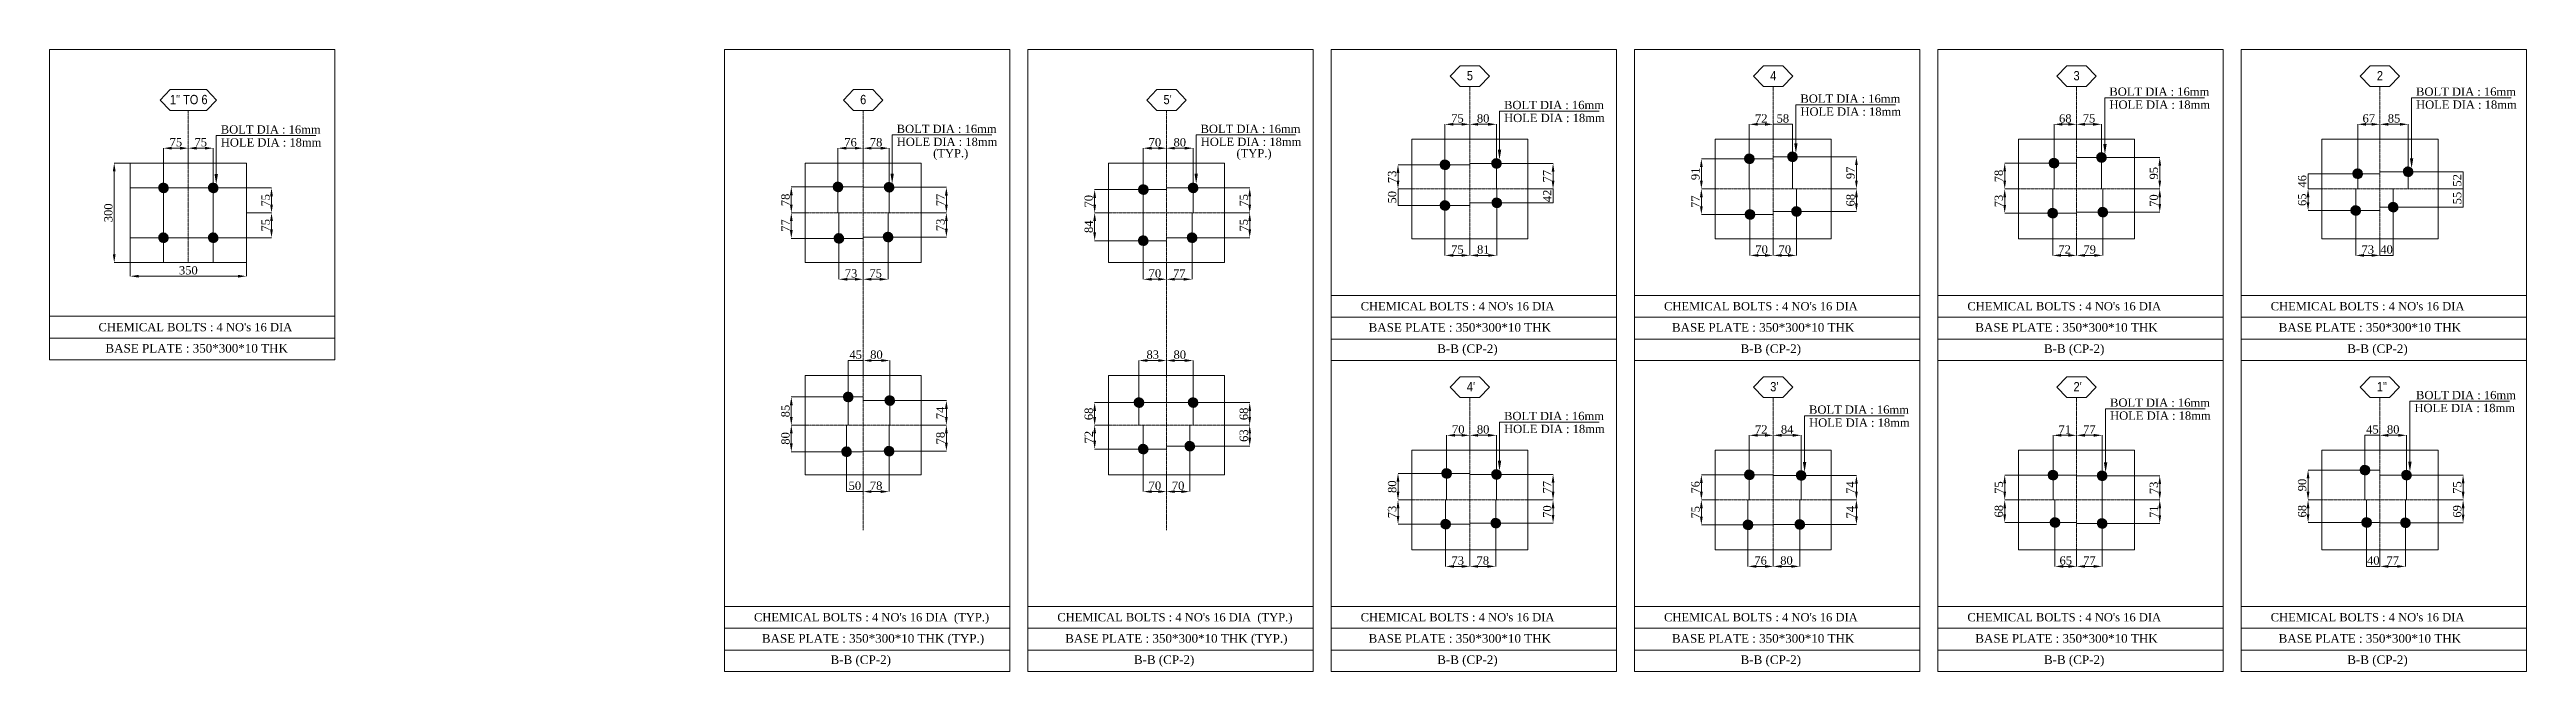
# Model space of a CAD drawing. Header units: millimetres. Extents: x 0 to 13151789, y -1482478 to 0.
# Drawn here: x 12593268 to 12600731, y -1358363 to -1356488 of the extents above; entities that cross this region are included whole.
import ezdxf

# ---------------------------------------------------------------- set-up
doc = ezdxf.new("R2010")
doc.units = ezdxf.units.MM
doc.header["$LTSCALE"] = 0.4
doc.header["$MEASUREMENT"] = 0
doc.header["$PDMODE"] = 66
doc.linetypes.add('CENTER', pattern=[2, 1.25, -0.25, 0.25, -0.25])
doc.linetypes.add('XKITLINE03', pattern=[6, 3, -1, 1, -1])
doc.layers.get('Defpoints').update_dxf_attribs({"lineweight": 0})
for name, color, linetype, lineweight in [('Bolt', 255, 'Continuous', 0), ('COLUM HATCH', 7, 'Continuous', 0), ('Grid', 202, 'CENTER', 0), ('HATCH', 8, 'Continuous', 0), ('Layer 1', 7, 'Continuous', 0), ('Other object type', 1, 'Continuous', 0), ('TEXT', 7, 'Continuous', 0)]:
    doc.layers.add(name, color=color, linetype=linetype, lineweight=lineweight)
doc.styles.add('ARIAL_', font='arial.ttf')
doc.styles.add('style2', font='ARIALN.TTF')
doc.styles.add('TNROMAN', font='times.ttf')
doc.dimstyles.new('shahid', dxfattribs={"dimtxt": 37.0005, "dimasz": 20, "dimexe": 8, "dimexo": 10, "dimgap": 5, "dimtad": 3, "dimdec": 0, "dimrnd": 1, "dimzin": 0, "dimdsep": 46, "dimtxsty": 'style2', "dimcen": 0.09, "dimclrt": 1, "dimadec": 0, "dimazin": 0, "dimtfac": 1, "dimtdec": 0, "dimtix": 1, "dimtmove": 1, "dimatfit": 3, "dimfxl": 1, "dimtolj": 1, "dimtzin": 0, "dimlwd": 5, "dimlwe": 5, "dimarcsym": 0})
pattern_1 = [(45, (4991337.85651, -2043205.36842), (-0.0883883476483, 0.0883883476483), [])]
pattern_2 = [(45, (4991337.85651, -2043355.36842), (-0.0883883476483, 0.0883883476483), [])]

msp = doc.modelspace()

# ---------------------------------------------------------------- texts
at = {"layer": 'Grid', "color": 2, "lineweight": 0, "style": 'ARIAL_', "width": 0.85}
for s, p in [('1" TO 6', (12593630.9, -1356652.7)), ('6', (12595710.5, -1356652.7)), ("5'", (12596624.5, -1356652.7)), ('5', (12597538.5, -1356580.7)), ('4', (12598452.5, -1356580.7)), ('3', (12599366.4, -1356580.7)), ('2', (12600280.4, -1356580.7)), ("4'", (12597538.5, -1357518.5)), ("3'", (12598452.5, -1357518.5)), ("2'", (12599366.4, -1357518.5)), ('1"', (12600280.4, -1357518.5))]:
    msp.add_text(s, height=28, dxfattribs=at).set_placement(p)
at = {"layer": 'TEXT', "lineweight": 0, "style": 'TNROMAN'}
for s, height, p in [('BOLT DIA : 16mm ', 25, (12598543.5, -1356648.4)), ('BOLT DIA : 16mm ', 25, (12599474.5, -1356627.4)), ('BOLT DIA : 16mm ', 25, (12600398.5, -1356627.4)), ('BOLT DIA : 16mm ', 25, (12597650.7, -1356667.6)), ('HOLE DIA : 18mm', 25, (12597650.8, -1356706.6)), ('HOLE DIA : 18mm', 25, (12598543.7, -1356687.5)), ('HOLE DIA : 18mm', 25, (12599474.7, -1356666.5)), ('HOLE DIA : 18mm', 25, (12600398.7, -1356666.5)), ('BOLT DIA : 16mm ', 25, (12593784.1, -1356741.4)), ('HOLE DIA : 18mm', 25, (12593784.2, -1356780.4)), ('BOLT DIA : 16mm ', 25, (12595820.7, -1356739.6)), ('HOLE DIA : 18mm', 25, (12595820.8, -1356778.6)), ('BOLT DIA : 16mm ', 25, (12596736.2, -1356739.6)), ('HOLE DIA : 18mm', 25, (12596736.8, -1356778.6)), ('(TYP.)', 25, (12595930.3, -1356813)), ('(TYP.)', 25, (12596844.3, -1356813)), ("CHEMICAL BOLTS : 4 NO's 16 DIA ", 25, (12597218.6, -1357274.4)), ("CHEMICAL BOLTS : 4 NO's 16 DIA ", 25, (12598132.6, -1357274.4)), ("CHEMICAL BOLTS : 4 NO's 16 DIA ", 25, (12599046.6, -1357274.4)), ("CHEMICAL BOLTS : 4 NO's 16 DIA ", 25, (12599960.5, -1357274.4)), ("CHEMICAL BOLTS : 4 NO's 16 DIA ", 25, (12593415.7, -1357337.4)), ('BASE PLATE : 350*300*10 THK', 26, (12597242.3, -1357338.8)), ('BASE PLATE : 350*300*10 THK', 26, (12598156.3, -1357338.8)), ('BASE PLATE : 350*300*10 THK', 26, (12599070.3, -1357338.8)), ('BASE PLATE : 350*300*10 THK', 26, (12599984.3, -1357338.8)), ('BASE PLATE : 350*300*10 THK', 26, (12593436.5, -1357401.8)), ('B-B (CP-2)', 26, (12597449.2, -1357403)), ('B-B (CP-2)', 26, (12598363.2, -1357403)), ('B-B (CP-2)', 26, (12599277.2, -1357403)), ('B-B (CP-2)', 26, (12600191.2, -1357403)), ('BOLT DIA : 16mm ', 25, (12600398.4, -1357542.3)), ('BOLT DIA : 16mm ', 25, (12597650.7, -1357605.4)), ('BOLT DIA : 16mm ', 25, (12598569.5, -1357586.2)), ('BOLT DIA : 16mm ', 25, (12599476.5, -1357565.2)), ('HOLE DIA : 18mm', 25, (12599476.7, -1357604.3)), ('HOLE DIA : 18mm', 25, (12600393.6, -1357581.3)), ('HOLE DIA : 18mm', 25, (12597650.8, -1357644.4)), ('HOLE DIA : 18mm', 25, (12598569.7, -1357625.3)), ("CHEMICAL BOLTS : 4 NO's 16 DIA  (TYP.)", 25, (12595390.6, -1358212.2)), ("CHEMICAL BOLTS : 4 NO's 16 DIA  (TYP.)", 25, (12596304.6, -1358212.2)), ("CHEMICAL BOLTS : 4 NO's 16 DIA ", 25, (12597218.6, -1358212.2)), ("CHEMICAL BOLTS : 4 NO's 16 DIA ", 25, (12598132.6, -1358212.2)), ("CHEMICAL BOLTS : 4 NO's 16 DIA ", 25, (12599046.6, -1358212.2)), ("CHEMICAL BOLTS : 4 NO's 16 DIA ", 25, (12599960.5, -1358212.2)), ('BASE PLATE : 350*300*10 THK (TYP.)', 26, (12595414.3, -1358276.6)), ('BASE PLATE : 350*300*10 THK (TYP.)', 26, (12596328.3, -1358276.6)), ('BASE PLATE : 350*300*10 THK', 26, (12597242.3, -1358276.6)), ('BASE PLATE : 350*300*10 THK', 26, (12598156.3, -1358276.6)), ('BASE PLATE : 350*300*10 THK', 26, (12599070.3, -1358276.6)), ('BASE PLATE : 350*300*10 THK', 26, (12599984.3, -1358276.6)), ('B-B (CP-2)', 26, (12595621.2, -1358340.8)), ('B-B (CP-2)', 26, (12596535.2, -1358340.8)), ('B-B (CP-2)', 26, (12597449.2, -1358340.8)), ('B-B (CP-2)', 26, (12598363.2, -1358340.8)), ('B-B (CP-2)', 26, (12599277.2, -1358340.8)), ('B-B (CP-2)', 26, (12600191.2, -1358340.8))]:
    msp.add_text(s, height=height, dxfattribs=at).set_placement(p)

# ---------------------------------------------------------------- blocks, each defined once
blk = doc.blocks.new('*D324')
at = {"layer": 'Defpoints', "color": 0, "linetype": 'ByBlock', "lineweight": 0, "ltscale": 0.0025, "transparency": 16777216}
for p in [(12593611.3, -1356785.4), (12593611.3, -1356830.3), (12593686.3, -1356830.3)]:
    blk.add_point(p, dxfattribs=at)
at = {"layer": 'Layer 1', "color": 8, "linetype": 'ByBlock', "lineweight": 5, "ltscale": 0.0025, "transparency": 16777216}
for p, q in [((12593611.3, -1356830.3), (12593611.3, -1356785.4)), ((12593661.3, -1356785.4), (12593636.3, -1356785.4)), ((12593686.3, -1356830.3), (12593686.3, -1356785.4))]:
    blk.add_line(p, q, dxfattribs=at)
at = {"layer": 'Layer 1', "color": 8, "linetype": 'ByBlock', "lineweight": 0, "ltscale": 0.0025, "transparency": 16777216}
for points in [[(12593636.3, -1356781.2), (12593636.3, -1356789.6), (12593611.3, -1356785.4)], [(12593661.3, -1356781.2), (12593661.3, -1356789.6), (12593686.3, -1356785.4)]]:
    blk.add_solid(points, dxfattribs=at)
at = {"layer": 'Layer 1', "color": 2, "linetype": 'ByBlock', "lineweight": 0, "ltscale": 0.0025, "transparency": 16777216, "insert": (12593648.8, -1356767.6), "char_height": 25, "attachment_point": 5, "style": 'TNROMAN'}
blk.add_mtext('\\A1;75', dxfattribs=at)
blk = doc.blocks.new('*D328')
at = {"layer": 'Defpoints', "color": 0, "linetype": 'ByBlock', "lineweight": 0, "ltscale": 0.0025, "transparency": 16777216}
for p in [(12593511.3, -1357130.3), (12593861.3, -1357130.3), (12593511.3, -1357171.4)]:
    blk.add_point(p, dxfattribs=at)
at = {"layer": 'Layer 1', "color": 8, "linetype": 'ByBlock', "lineweight": 5, "ltscale": 0.0025, "transparency": 16777216}
for p, q in [((12593511.3, -1357130.3), (12593511.3, -1357171.4)), ((12593861.3, -1357130.3), (12593861.3, -1357171.4)), ((12593836.3, -1357171.4), (12593536.3, -1357171.4))]:
    blk.add_line(p, q, dxfattribs=at)
at = {"layer": 'Layer 1', "color": 8, "linetype": 'ByBlock', "lineweight": 0, "ltscale": 0.0025, "transparency": 16777216}
for points in [[(12593536.3, -1357167.3), (12593536.3, -1357175.6), (12593511.3, -1357171.4)], [(12593836.3, -1357167.3), (12593836.3, -1357175.6), (12593861.3, -1357171.4)]]:
    blk.add_solid(points, dxfattribs=at)
at = {"layer": 'Layer 1', "color": 2, "linetype": 'ByBlock', "lineweight": 0, "ltscale": 0.0025, "transparency": 16777216, "insert": (12593686.3, -1357153.7), "char_height": 25, "attachment_point": 5, "style": 'TNROMAN'}
blk.add_mtext('\\A1;350', dxfattribs=at)
blk = doc.blocks.new('*D329')
at = {"layer": 'Defpoints', "color": 0, "linetype": 'ByBlock', "lineweight": 0, "ltscale": 0.0025, "transparency": 16777216}
for p in [(12593463, -1356830.3), (12593511.3, -1356830.3), (12593511.3, -1357130.3)]:
    blk.add_point(p, dxfattribs=at)
at = {"layer": 'Layer 1', "color": 8, "linetype": 'ByBlock', "lineweight": 5, "ltscale": 0.0025, "transparency": 16777216}
for p, q in [((12593511.3, -1356830.3), (12593463, -1356830.3)), ((12593463, -1357105.3), (12593463, -1356855.3)), ((12593511.3, -1357130.3), (12593463, -1357130.3))]:
    blk.add_line(p, q, dxfattribs=at)
at = {"layer": 'Layer 1', "color": 8, "linetype": 'ByBlock', "lineweight": 0, "ltscale": 0.0025, "transparency": 16777216}
for points in [[(12593458.9, -1356855.3), (12593467.2, -1356855.3), (12593463, -1356830.3)], [(12593458.9, -1357105.3), (12593467.2, -1357105.3), (12593463, -1357130.3)]]:
    blk.add_solid(points, dxfattribs=at)
at = {"layer": 'Layer 1', "color": 2, "linetype": 'ByBlock', "lineweight": 0, "ltscale": 0.0025, "transparency": 16777216, "insert": (12593445.3, -1356980.3), "char_height": 25, "attachment_point": 5, "rotation": 90, "style": 'TNROMAN'}
blk.add_mtext('\\A1;300', dxfattribs=at)
blk = doc.blocks.new('*D330')
at = {"layer": 'Defpoints', "color": 0, "linetype": 'ByBlock', "lineweight": 0, "ltscale": 0.0025, "transparency": 16777216}
for p in [(12593686.3, -1356830.3), (12593761.3, -1356785.4), (12593761.3, -1356830.3)]:
    blk.add_point(p, dxfattribs=at)
at = {"layer": 'Layer 1', "color": 8, "linetype": 'ByBlock', "lineweight": 5, "ltscale": 0.0025, "transparency": 16777216}
for p, q in [((12593686.3, -1356830.3), (12593686.3, -1356785.4)), ((12593711.3, -1356785.4), (12593736.3, -1356785.4)), ((12593761.3, -1356830.3), (12593761.3, -1356785.4))]:
    blk.add_line(p, q, dxfattribs=at)
at = {"layer": 'Layer 1', "color": 8, "linetype": 'ByBlock', "lineweight": 0, "ltscale": 0.0025, "transparency": 16777216}
for points in [[(12593711.3, -1356781.2), (12593711.3, -1356789.6), (12593686.3, -1356785.4)], [(12593736.3, -1356781.2), (12593736.3, -1356789.6), (12593761.3, -1356785.4)]]:
    blk.add_solid(points, dxfattribs=at)
at = {"layer": 'Layer 1', "color": 2, "linetype": 'ByBlock', "lineweight": 0, "ltscale": 0.0025, "transparency": 16777216, "insert": (12593723.8, -1356767.6), "char_height": 25, "attachment_point": 5, "style": 'TNROMAN'}
blk.add_mtext('\\A1;75', dxfattribs=at)
blk = doc.blocks.new('*D331')
at = {"layer": 'Defpoints', "color": 0, "linetype": 'ByBlock', "lineweight": 0, "ltscale": 0.0025, "transparency": 16777216}
for p in [(12593861.3, -1356905.3), (12593861.3, -1356980.3), (12593936.9, -1356980.3)]:
    blk.add_point(p, dxfattribs=at)
at = {"layer": 'Layer 1', "color": 8, "linetype": 'ByBlock', "lineweight": 5, "ltscale": 0.0025, "transparency": 16777216}
for p, q in [((12593861.3, -1356905.3), (12593936.9, -1356905.3)), ((12593861.3, -1356980.3), (12593936.9, -1356980.3)), ((12593936.9, -1356930.3), (12593936.9, -1356955.3))]:
    blk.add_line(p, q, dxfattribs=at)
at = {"layer": 'Layer 1', "color": 8, "linetype": 'ByBlock', "lineweight": 0, "ltscale": 0.0025, "transparency": 16777216}
for points in [[(12593932.8, -1356930.3), (12593941.1, -1356930.3), (12593936.9, -1356905.3)], [(12593932.8, -1356955.3), (12593941.1, -1356955.3), (12593936.9, -1356980.3)]]:
    blk.add_solid(points, dxfattribs=at)
at = {"layer": 'Layer 1', "color": 2, "linetype": 'ByBlock', "lineweight": 0, "ltscale": 0.0025, "transparency": 16777216, "insert": (12593919.2, -1356942.8), "char_height": 25, "attachment_point": 5, "rotation": 90, "style": 'TNROMAN'}
blk.add_mtext('\\A1;75', dxfattribs=at)
blk = doc.blocks.new('*D332')
at = {"layer": 'Defpoints', "color": 0, "linetype": 'ByBlock', "lineweight": 0, "ltscale": 0.0025, "transparency": 16777216}
for p in [(12593861.3, -1356980.3), (12593936.9, -1356980.3), (12593861.3, -1357055.3)]:
    blk.add_point(p, dxfattribs=at)
at = {"layer": 'Layer 1', "color": 8, "linetype": 'ByBlock', "lineweight": 5, "ltscale": 0.0025, "transparency": 16777216}
for p, q in [((12593861.3, -1356980.3), (12593936.9, -1356980.3)), ((12593861.3, -1357055.3), (12593936.9, -1357055.3)), ((12593936.9, -1357030.3), (12593936.9, -1357005.3))]:
    blk.add_line(p, q, dxfattribs=at)
at = {"layer": 'Layer 1', "color": 8, "linetype": 'ByBlock', "lineweight": 0, "ltscale": 0.0025, "transparency": 16777216}
for points in [[(12593932.8, -1357005.3), (12593941.1, -1357005.3), (12593936.9, -1356980.3)], [(12593932.8, -1357030.3), (12593941.1, -1357030.3), (12593936.9, -1357055.3)]]:
    blk.add_solid(points, dxfattribs=at)
at = {"layer": 'Layer 1', "color": 2, "linetype": 'ByBlock', "lineweight": 0, "ltscale": 0.0025, "transparency": 16777216, "insert": (12593919.2, -1357017.8), "char_height": 25, "attachment_point": 5, "rotation": 90, "style": 'TNROMAN'}
blk.add_mtext('\\A1;75', dxfattribs=at)
blk = doc.blocks.new('*D335')
at = {"layer": 'Defpoints', "color": 0, "linetype": 'ByBlock', "lineweight": 0, "ltscale": 0.0025, "transparency": 16777216}
for p in [(12595643.6, -1356785.4), (12595643.6, -1356830.3), (12595719.6, -1356830.3)]:
    blk.add_point(p, dxfattribs=at)
at = {"layer": 'Layer 1', "color": 8, "linetype": 'ByBlock', "lineweight": 5, "ltscale": 0.0025, "transparency": 16777216}
for p, q in [((12595643.6, -1356830.3), (12595643.6, -1356785.4)), ((12595694.6, -1356785.4), (12595668.6, -1356785.4)), ((12595719.6, -1356830.3), (12595719.6, -1356785.4))]:
    blk.add_line(p, q, dxfattribs=at)
at = {"layer": 'Layer 1', "color": 8, "linetype": 'ByBlock', "lineweight": 0, "ltscale": 0.0025, "transparency": 16777216}
for points in [[(12595668.6, -1356781.2), (12595668.6, -1356789.6), (12595643.6, -1356785.4)], [(12595694.6, -1356781.2), (12595694.6, -1356789.6), (12595719.6, -1356785.4)]]:
    blk.add_solid(points, dxfattribs=at)
at = {"layer": 'Layer 1', "color": 2, "linetype": 'ByBlock', "lineweight": 0, "ltscale": 0.0025, "transparency": 16777216, "insert": (12595681.6, -1356767.6), "char_height": 25, "attachment_point": 5, "style": 'TNROMAN'}
blk.add_mtext('\\A1;76', dxfattribs=at)
blk = doc.blocks.new('*D333')
at = {"layer": 'Defpoints', "color": 0, "linetype": 'ByBlock', "lineweight": 0, "ltscale": 0.0025, "transparency": 16777216}
for p in [(12595719.6, -1356830.3), (12595797.6, -1356785.4), (12595797.6, -1356830.3)]:
    blk.add_point(p, dxfattribs=at)
at = {"layer": 'Layer 1', "color": 8, "linetype": 'ByBlock', "lineweight": 5, "ltscale": 0.0025, "transparency": 16777216}
for p, q in [((12595719.6, -1356830.3), (12595719.6, -1356785.4)), ((12595744.6, -1356785.4), (12595772.6, -1356785.4)), ((12595797.6, -1356830.3), (12595797.6, -1356785.4))]:
    blk.add_line(p, q, dxfattribs=at)
at = {"layer": 'Layer 1', "color": 8, "linetype": 'ByBlock', "lineweight": 0, "ltscale": 0.0025, "transparency": 16777216}
for points in [[(12595744.6, -1356781.2), (12595744.6, -1356789.6), (12595719.6, -1356785.4)], [(12595772.6, -1356781.2), (12595772.6, -1356789.6), (12595797.6, -1356785.4)]]:
    blk.add_solid(points, dxfattribs=at)
at = {"layer": 'Layer 1', "color": 2, "linetype": 'ByBlock', "lineweight": 0, "ltscale": 0.0025, "transparency": 16777216, "insert": (12595758.6, -1356767.6), "char_height": 25, "attachment_point": 5, "style": 'TNROMAN'}
blk.add_mtext('\\A1;78', dxfattribs=at)
blk = doc.blocks.new('*D336')
at = {"layer": 'Defpoints', "color": 0, "linetype": 'ByBlock', "lineweight": 0, "ltscale": 0.0025, "transparency": 16777216}
for p in [(12595894.6, -1356903.3), (12595894.6, -1356980.3), (12595970.3, -1356980.3)]:
    blk.add_point(p, dxfattribs=at)
at = {"layer": 'Layer 1', "color": 8, "linetype": 'ByBlock', "lineweight": 5, "ltscale": 0.0025, "transparency": 16777216}
for p, q in [((12595894.6, -1356903.3), (12595970.3, -1356903.3)), ((12595894.6, -1356980.3), (12595970.3, -1356980.3)), ((12595970.3, -1356928.3), (12595970.3, -1356955.3))]:
    blk.add_line(p, q, dxfattribs=at)
at = {"layer": 'Layer 1', "color": 8, "linetype": 'ByBlock', "lineweight": 0, "ltscale": 0.0025, "transparency": 16777216}
for points in [[(12595966.1, -1356928.3), (12595974.4, -1356928.3), (12595970.3, -1356903.3)], [(12595966.1, -1356955.3), (12595974.4, -1356955.3), (12595970.3, -1356980.3)]]:
    blk.add_solid(points, dxfattribs=at)
at = {"layer": 'Layer 1', "color": 2, "linetype": 'ByBlock', "lineweight": 0, "ltscale": 0.0025, "transparency": 16777216, "insert": (12595952.5, -1356941.8), "char_height": 25, "attachment_point": 5, "rotation": 90, "style": 'TNROMAN'}
blk.add_mtext('\\A1;77', dxfattribs=at)
blk = doc.blocks.new('*D334')
at = {"layer": 'Defpoints', "color": 0, "linetype": 'ByBlock', "lineweight": 0, "ltscale": 0.0025, "transparency": 16777216}
for p in [(12595894.6, -1356980.3), (12595970.3, -1356980.3), (12595894.6, -1357053.3)]:
    blk.add_point(p, dxfattribs=at)
at = {"layer": 'Layer 1', "color": 8, "linetype": 'ByBlock', "lineweight": 5, "ltscale": 0.0025, "transparency": 16777216}
for p, q in [((12595894.6, -1356980.3), (12595970.3, -1356980.3)), ((12595894.6, -1357053.3), (12595970.3, -1357053.3)), ((12595970.3, -1357028.3), (12595970.3, -1357005.3))]:
    blk.add_line(p, q, dxfattribs=at)
at = {"layer": 'Layer 1', "color": 8, "linetype": 'ByBlock', "lineweight": 0, "ltscale": 0.0025, "transparency": 16777216}
for points in [[(12595966.1, -1357005.3), (12595974.4, -1357005.3), (12595970.3, -1356980.3)], [(12595966.1, -1357028.3), (12595974.4, -1357028.3), (12595970.3, -1357053.3)]]:
    blk.add_solid(points, dxfattribs=at)
at = {"layer": 'Layer 1', "color": 2, "linetype": 'ByBlock', "lineweight": 0, "ltscale": 0.0025, "transparency": 16777216, "insert": (12595952.5, -1357016.8), "char_height": 25, "attachment_point": 5, "rotation": 90, "style": 'TNROMAN'}
blk.add_mtext('\\A1;73', dxfattribs=at)
blk = doc.blocks.new('*D340')
at = {"layer": 'Defpoints', "color": 0, "linetype": 'ByBlock', "lineweight": 0, "ltscale": 0.0025, "transparency": 16777216}
for p in [(12595719.6, -1357130.3), (12595794.6, -1357130.3), (12595794.6, -1357180.6)]:
    blk.add_point(p, dxfattribs=at)
at = {"layer": 'Layer 1', "color": 8, "linetype": 'ByBlock', "lineweight": 5, "ltscale": 0.0025, "transparency": 16777216}
for p, q in [((12595719.6, -1357130.3), (12595719.6, -1357180.6)), ((12595794.6, -1357130.3), (12595794.6, -1357180.6)), ((12595744.6, -1357180.6), (12595769.6, -1357180.6))]:
    blk.add_line(p, q, dxfattribs=at)
at = {"layer": 'Layer 1', "color": 8, "linetype": 'ByBlock', "lineweight": 0, "ltscale": 0.0025, "transparency": 16777216}
for points in [[(12595744.6, -1357176.5), (12595744.6, -1357184.8), (12595719.6, -1357180.6)], [(12595769.6, -1357176.5), (12595769.6, -1357184.8), (12595794.6, -1357180.6)]]:
    blk.add_solid(points, dxfattribs=at)
at = {"layer": 'Layer 1', "color": 2, "linetype": 'ByBlock', "lineweight": 0, "ltscale": 0.0025, "transparency": 16777216, "insert": (12595757.1, -1357162.9), "char_height": 25, "attachment_point": 5, "style": 'TNROMAN'}
blk.add_mtext('\\A1;75', dxfattribs=at)
blk = doc.blocks.new('*D341')
at = {"layer": 'Defpoints', "color": 0, "linetype": 'ByBlock', "lineweight": 0, "ltscale": 0.0025, "transparency": 16777216}
for p in [(12595503.1, -1356902.3), (12595544.6, -1356902.3), (12595544.6, -1356980.3)]:
    blk.add_point(p, dxfattribs=at)
at = {"layer": 'Layer 1', "color": 8, "linetype": 'ByBlock', "lineweight": 5, "ltscale": 0.0025, "transparency": 16777216}
for p, q in [((12595544.6, -1356902.3), (12595503.1, -1356902.3)), ((12595503.1, -1356955.3), (12595503.1, -1356927.3)), ((12595544.6, -1356980.3), (12595503.1, -1356980.3))]:
    blk.add_line(p, q, dxfattribs=at)
at = {"layer": 'Layer 1', "color": 8, "linetype": 'ByBlock', "lineweight": 0, "ltscale": 0.0025, "transparency": 16777216}
for points in [[(12595498.9, -1356927.3), (12595507.3, -1356927.3), (12595503.1, -1356902.3)], [(12595498.9, -1356955.3), (12595507.3, -1356955.3), (12595503.1, -1356980.3)]]:
    blk.add_solid(points, dxfattribs=at)
at = {"layer": 'Layer 1', "color": 2, "linetype": 'ByBlock', "lineweight": 0, "ltscale": 0.0025, "transparency": 16777216, "insert": (12595485.4, -1356941.3), "char_height": 25, "attachment_point": 5, "rotation": 90, "style": 'TNROMAN'}
blk.add_mtext('\\A1;78', dxfattribs=at)
blk = doc.blocks.new('*D342')
at = {"layer": 'Defpoints', "color": 0, "lineweight": 0, "transparency": 16777216}
for p in [(12595544.6, -1356980.3), (12595503.1, -1357057.3), (12595544.6, -1357057.3)]:
    blk.add_point(p, dxfattribs=at)
at = {"layer": 'Layer 1', "color": 8, "lineweight": 5, "transparency": 16777216}
for p, q in [((12595544.6, -1356980.3), (12595503.1, -1356980.3)), ((12595503.1, -1357005.3), (12595503.1, -1357032.3)), ((12595544.6, -1357057.3), (12595503.1, -1357057.3))]:
    blk.add_line(p, q, dxfattribs=at)
at = {"layer": 'Layer 1', "color": 8, "lineweight": 0, "transparency": 16777216}
for points in [[(12595498.9, -1357005.3), (12595507.3, -1357005.3), (12595503.1, -1356980.3)], [(12595498.9, -1357032.3), (12595507.3, -1357032.3), (12595503.1, -1357057.3)]]:
    blk.add_solid(points, dxfattribs=at)
at = {"layer": 'Layer 1', "color": 2, "lineweight": 0, "transparency": 16777216, "insert": (12595485.4, -1357018.8), "char_height": 25, "attachment_point": 5, "rotation": 90, "style": 'TNROMAN'}
blk.add_mtext('\\A1;77', dxfattribs=at)
blk = doc.blocks.new('*D343')
at = {"layer": 'Defpoints', "color": 0, "linetype": 'ByBlock', "lineweight": 0, "ltscale": 0.0025, "transparency": 16777216}
for p in [(12595646.6, -1357130.3), (12595719.6, -1357130.3), (12595719.6, -1357180.6)]:
    blk.add_point(p, dxfattribs=at)
at = {"layer": 'Layer 1', "color": 8, "linetype": 'ByBlock', "lineweight": 5, "ltscale": 0.0025, "transparency": 16777216}
for p, q in [((12595646.6, -1357130.3), (12595646.6, -1357180.6)), ((12595719.6, -1357130.3), (12595719.6, -1357180.6)), ((12595671.6, -1357180.6), (12595694.6, -1357180.6))]:
    blk.add_line(p, q, dxfattribs=at)
at = {"layer": 'Layer 1', "color": 8, "linetype": 'ByBlock', "lineweight": 0, "ltscale": 0.0025, "transparency": 16777216}
for points in [[(12595671.6, -1357176.5), (12595671.6, -1357184.8), (12595646.6, -1357180.6)], [(12595694.6, -1357176.5), (12595694.6, -1357184.8), (12595719.6, -1357180.6)]]:
    blk.add_solid(points, dxfattribs=at)
at = {"layer": 'Layer 1', "color": 2, "linetype": 'ByBlock', "lineweight": 0, "ltscale": 0.0025, "transparency": 16777216, "insert": (12595683.1, -1357162.9), "char_height": 25, "attachment_point": 5, "style": 'TNROMAN'}
blk.add_mtext('\\A1;73', dxfattribs=at)
blk = doc.blocks.new('*D345')
at = {"layer": 'Defpoints', "color": 0, "linetype": 'ByBlock', "lineweight": 0, "ltscale": 0.0025, "transparency": 16777216}
for p in [(12595674.6, -1357425.7), (12595674.6, -1357470.6), (12595719.6, -1357470.6)]:
    blk.add_point(p, dxfattribs=at)
at = {"layer": 'Layer 1', "color": 8, "linetype": 'ByBlock', "lineweight": 5, "ltscale": 0.0025, "transparency": 16777216}
for p, q in [((12595674.6, -1357470.6), (12595674.6, -1357425.7)), ((12595719.6, -1357425.7), (12595674.6, -1357425.7)), ((12595719.6, -1357470.6), (12595719.6, -1357425.7))]:
    blk.add_line(p, q, dxfattribs=at)
at = {"layer": 'Layer 1', "color": 2, "linetype": 'ByBlock', "lineweight": 0, "ltscale": 0.0025, "transparency": 16777216, "insert": (12595697.1, -1357408), "char_height": 25, "attachment_point": 5, "style": 'TNROMAN'}
blk.add_mtext('\\A1;45', dxfattribs=at)
blk = doc.blocks.new('*D346')
at = {"layer": 'Defpoints', "color": 0, "linetype": 'ByBlock', "lineweight": 0, "ltscale": 0.0025, "transparency": 16777216}
for p in [(12595799.6, -1357425.7), (12595719.6, -1357470.6), (12595799.6, -1357470.6)]:
    blk.add_point(p, dxfattribs=at)
at = {"layer": 'Layer 1', "color": 8, "linetype": 'ByBlock', "lineweight": 5, "ltscale": 0.0025, "transparency": 16777216}
for p, q in [((12595719.6, -1357470.6), (12595719.6, -1357425.7)), ((12595744.6, -1357425.7), (12595774.6, -1357425.7)), ((12595799.6, -1357470.6), (12595799.6, -1357425.7))]:
    blk.add_line(p, q, dxfattribs=at)
at = {"layer": 'Layer 1', "color": 8, "linetype": 'ByBlock', "lineweight": 0, "ltscale": 0.0025, "transparency": 16777216}
for points in [[(12595744.6, -1357421.5), (12595744.6, -1357429.8), (12595719.6, -1357425.7)], [(12595774.6, -1357421.5), (12595774.6, -1357429.8), (12595799.6, -1357425.7)]]:
    blk.add_solid(points, dxfattribs=at)
at = {"layer": 'Layer 1', "color": 2, "linetype": 'ByBlock', "lineweight": 0, "ltscale": 0.0025, "transparency": 16777216, "insert": (12595759.6, -1357408), "char_height": 25, "attachment_point": 5, "style": 'TNROMAN'}
blk.add_mtext('\\A1;80', dxfattribs=at)
blk = doc.blocks.new('*D349')
at = {"layer": 'Defpoints', "color": 0, "linetype": 'ByBlock', "lineweight": 0, "ltscale": 0.0025, "transparency": 16777216}
for p in [(12595894.6, -1357546.6), (12595894.6, -1357620.6), (12595970.3, -1357620.6)]:
    blk.add_point(p, dxfattribs=at)
at = {"layer": 'Layer 1', "color": 8, "linetype": 'ByBlock', "lineweight": 5, "ltscale": 0.0025, "transparency": 16777216}
for p, q in [((12595894.6, -1357546.6), (12595970.3, -1357546.6)), ((12595970.3, -1357571.6), (12595970.3, -1357595.6)), ((12595894.6, -1357620.6), (12595970.3, -1357620.6))]:
    blk.add_line(p, q, dxfattribs=at)
at = {"layer": 'Layer 1', "color": 8, "linetype": 'ByBlock', "lineweight": 0, "ltscale": 0.0025, "transparency": 16777216}
for points in [[(12595966.1, -1357571.6), (12595974.4, -1357571.6), (12595970.3, -1357546.6)], [(12595966.1, -1357595.6), (12595974.4, -1357595.6), (12595970.3, -1357620.6)]]:
    blk.add_solid(points, dxfattribs=at)
at = {"layer": 'Layer 1', "color": 2, "linetype": 'ByBlock', "lineweight": 0, "ltscale": 0.0025, "transparency": 16777216, "insert": (12595952.5, -1357583.6), "char_height": 25, "attachment_point": 5, "rotation": 90, "style": 'TNROMAN'}
blk.add_mtext('\\A1;74', dxfattribs=at)
blk = doc.blocks.new('*D347')
at = {"layer": 'Defpoints', "color": 0, "linetype": 'ByBlock', "lineweight": 0, "ltscale": 0.0025, "transparency": 16777216}
for p in [(12595894.6, -1357620.6), (12595970.3, -1357620.6), (12595894.6, -1357698.6)]:
    blk.add_point(p, dxfattribs=at)
at = {"layer": 'Layer 1', "color": 8, "linetype": 'ByBlock', "lineweight": 5, "ltscale": 0.0025, "transparency": 16777216}
for p, q in [((12595894.6, -1357620.6), (12595970.3, -1357620.6)), ((12595970.3, -1357673.6), (12595970.3, -1357645.6)), ((12595894.6, -1357698.6), (12595970.3, -1357698.6))]:
    blk.add_line(p, q, dxfattribs=at)
at = {"layer": 'Layer 1', "color": 8, "linetype": 'ByBlock', "lineweight": 0, "ltscale": 0.0025, "transparency": 16777216}
for points in [[(12595966.1, -1357645.6), (12595974.4, -1357645.6), (12595970.3, -1357620.6)], [(12595966.1, -1357673.6), (12595974.4, -1357673.6), (12595970.3, -1357698.6)]]:
    blk.add_solid(points, dxfattribs=at)
at = {"layer": 'Layer 1', "color": 2, "linetype": 'ByBlock', "lineweight": 0, "ltscale": 0.0025, "transparency": 16777216, "insert": (12595952.5, -1357659.6), "char_height": 25, "attachment_point": 5, "rotation": 90, "style": 'TNROMAN'}
blk.add_mtext('\\A1;78', dxfattribs=at)
blk = doc.blocks.new('*D344')
at = {"layer": 'Defpoints', "color": 0, "linetype": 'ByBlock', "lineweight": 0, "ltscale": 0.0025, "transparency": 16777216}
for p in [(12595719.6, -1357770.6), (12595797.6, -1357770.6), (12595797.6, -1357820.9)]:
    blk.add_point(p, dxfattribs=at)
at = {"layer": 'Layer 1', "color": 8, "linetype": 'ByBlock', "lineweight": 5, "ltscale": 0.0025, "transparency": 16777216}
for p, q in [((12595719.6, -1357770.6), (12595719.6, -1357820.9)), ((12595797.6, -1357770.6), (12595797.6, -1357820.9)), ((12595744.6, -1357820.9), (12595772.6, -1357820.9))]:
    blk.add_line(p, q, dxfattribs=at)
at = {"layer": 'Layer 1', "color": 8, "linetype": 'ByBlock', "lineweight": 0, "ltscale": 0.0025, "transparency": 16777216}
for points in [[(12595744.6, -1357816.8), (12595744.6, -1357825.1), (12595719.6, -1357820.9)], [(12595772.6, -1357816.8), (12595772.6, -1357825.1), (12595797.6, -1357820.9)]]:
    blk.add_solid(points, dxfattribs=at)
at = {"layer": 'Layer 1', "color": 2, "linetype": 'ByBlock', "lineweight": 0, "ltscale": 0.0025, "transparency": 16777216, "insert": (12595758.6, -1357803.2), "char_height": 25, "attachment_point": 5, "style": 'TNROMAN'}
blk.add_mtext('\\A1;78', dxfattribs=at)
blk = doc.blocks.new('*D348')
at = {"layer": 'Defpoints', "color": 0, "linetype": 'ByBlock', "lineweight": 0, "ltscale": 0.0025, "transparency": 16777216}
for p in [(12595503.1, -1357535.6), (12595544.6, -1357535.6), (12595544.6, -1357620.6)]:
    blk.add_point(p, dxfattribs=at)
at = {"layer": 'Layer 1', "color": 8, "linetype": 'ByBlock', "lineweight": 5, "ltscale": 0.0025, "transparency": 16777216}
for p, q in [((12595544.6, -1357535.6), (12595503.1, -1357535.6)), ((12595503.1, -1357595.6), (12595503.1, -1357560.6)), ((12595544.6, -1357620.6), (12595503.1, -1357620.6))]:
    blk.add_line(p, q, dxfattribs=at)
at = {"layer": 'Layer 1', "color": 8, "linetype": 'ByBlock', "lineweight": 0, "ltscale": 0.0025, "transparency": 16777216}
for points in [[(12595498.9, -1357560.6), (12595507.3, -1357560.6), (12595503.1, -1357535.6)], [(12595498.9, -1357595.6), (12595507.3, -1357595.6), (12595503.1, -1357620.6)]]:
    blk.add_solid(points, dxfattribs=at)
at = {"layer": 'Layer 1', "color": 2, "linetype": 'ByBlock', "lineweight": 0, "ltscale": 0.0025, "transparency": 16777216, "insert": (12595485.4, -1357578.1), "char_height": 25, "attachment_point": 5, "rotation": 90, "style": 'TNROMAN'}
blk.add_mtext('\\A1;85', dxfattribs=at)
blk = doc.blocks.new('*D350')
at = {"layer": 'Defpoints', "color": 0, "lineweight": 0, "transparency": 16777216}
for p in [(12595544.6, -1357620.6), (12595503.1, -1357700.6), (12595544.6, -1357700.6)]:
    blk.add_point(p, dxfattribs=at)
at = {"layer": 'Layer 1', "color": 8, "lineweight": 5, "transparency": 16777216}
for p, q in [((12595544.6, -1357620.6), (12595503.1, -1357620.6)), ((12595503.1, -1357645.6), (12595503.1, -1357675.6)), ((12595544.6, -1357700.6), (12595503.1, -1357700.6))]:
    blk.add_line(p, q, dxfattribs=at)
at = {"layer": 'Layer 1', "color": 8, "lineweight": 0, "transparency": 16777216}
for points in [[(12595498.9, -1357645.6), (12595507.3, -1357645.6), (12595503.1, -1357620.6)], [(12595498.9, -1357675.6), (12595507.3, -1357675.6), (12595503.1, -1357700.6)]]:
    blk.add_solid(points, dxfattribs=at)
at = {"layer": 'Layer 1', "color": 2, "lineweight": 0, "transparency": 16777216, "insert": (12595485.4, -1357660.6), "char_height": 25, "attachment_point": 5, "rotation": 90, "style": 'TNROMAN'}
blk.add_mtext('\\A1;80', dxfattribs=at)
blk = doc.blocks.new('*D351')
at = {"layer": 'Defpoints', "color": 0, "linetype": 'ByBlock', "lineweight": 0, "ltscale": 0.0025, "transparency": 16777216}
for p in [(12595669.6, -1357770.6), (12595719.6, -1357770.6), (12595719.6, -1357820.9)]:
    blk.add_point(p, dxfattribs=at)
at = {"layer": 'Layer 1', "color": 8, "linetype": 'ByBlock', "lineweight": 5, "ltscale": 0.0025, "transparency": 16777216}
for p, q in [((12595669.6, -1357770.6), (12595669.6, -1357820.9)), ((12595719.6, -1357770.6), (12595719.6, -1357820.9)), ((12595669.6, -1357820.9), (12595719.6, -1357820.9))]:
    blk.add_line(p, q, dxfattribs=at)
at = {"layer": 'Layer 1', "color": 2, "linetype": 'ByBlock', "lineweight": 0, "ltscale": 0.0025, "transparency": 16777216, "insert": (12595694.6, -1357803.2), "char_height": 25, "attachment_point": 5, "style": 'TNROMAN'}
blk.add_mtext('\\A1;50', dxfattribs=at)
blk = doc.blocks.new('*D357')
at = {"layer": 'Defpoints', "color": 0, "linetype": 'ByBlock', "lineweight": 0, "ltscale": 0.0025, "transparency": 16777216}
for p in [(12596563.6, -1356785.4), (12596563.6, -1356830.3), (12596633.6, -1356830.3)]:
    blk.add_point(p, dxfattribs=at)
at = {"layer": 'Layer 1', "color": 8, "linetype": 'ByBlock', "lineweight": 5, "ltscale": 0.0025, "transparency": 16777216}
for p, q in [((12596563.6, -1356830.3), (12596563.6, -1356785.4)), ((12596608.6, -1356785.4), (12596588.6, -1356785.4)), ((12596633.6, -1356830.3), (12596633.6, -1356785.4))]:
    blk.add_line(p, q, dxfattribs=at)
at = {"layer": 'Layer 1', "color": 8, "linetype": 'ByBlock', "lineweight": 0, "ltscale": 0.0025, "transparency": 16777216}
for points in [[(12596588.6, -1356781.2), (12596588.6, -1356789.6), (12596563.6, -1356785.4)], [(12596608.6, -1356781.2), (12596608.6, -1356789.6), (12596633.6, -1356785.4)]]:
    blk.add_solid(points, dxfattribs=at)
at = {"layer": 'Layer 1', "color": 2, "linetype": 'ByBlock', "lineweight": 0, "ltscale": 0.0025, "transparency": 16777216, "insert": (12596598.6, -1356767.6), "char_height": 25, "attachment_point": 5, "style": 'TNROMAN'}
blk.add_mtext('\\A1;70', dxfattribs=at)
blk = doc.blocks.new('*D358')
at = {"layer": 'Defpoints', "color": 0, "linetype": 'ByBlock', "lineweight": 0, "ltscale": 0.0025, "transparency": 16777216}
for p in [(12596633.6, -1356830.3), (12596713.6, -1356785.4), (12596713.6, -1356830.3)]:
    blk.add_point(p, dxfattribs=at)
at = {"layer": 'Layer 1', "color": 8, "linetype": 'ByBlock', "lineweight": 5, "ltscale": 0.0025, "transparency": 16777216}
for p, q in [((12596633.6, -1356830.3), (12596633.6, -1356785.4)), ((12596658.6, -1356785.4), (12596688.6, -1356785.4)), ((12596713.6, -1356830.3), (12596713.6, -1356785.4))]:
    blk.add_line(p, q, dxfattribs=at)
at = {"layer": 'Layer 1', "color": 8, "linetype": 'ByBlock', "lineweight": 0, "ltscale": 0.0025, "transparency": 16777216}
for points in [[(12596658.6, -1356781.2), (12596658.6, -1356789.6), (12596633.6, -1356785.4)], [(12596688.6, -1356781.2), (12596688.6, -1356789.6), (12596713.6, -1356785.4)]]:
    blk.add_solid(points, dxfattribs=at)
at = {"layer": 'Layer 1', "color": 2, "linetype": 'ByBlock', "lineweight": 0, "ltscale": 0.0025, "transparency": 16777216, "insert": (12596673.6, -1356767.7), "char_height": 25, "attachment_point": 5, "style": 'TNROMAN'}
blk.add_mtext('\\A1;80', dxfattribs=at)
blk = doc.blocks.new('*D365')
at = {"layer": 'Defpoints', "color": 0, "linetype": 'ByBlock', "lineweight": 0, "ltscale": 0.0025, "transparency": 16777216}
for p in [(12596808.6, -1356905.3), (12596808.6, -1356980.3), (12596884.3, -1356980.3)]:
    blk.add_point(p, dxfattribs=at)
at = {"layer": 'Layer 1', "color": 8, "linetype": 'ByBlock', "lineweight": 5, "ltscale": 0.0025, "transparency": 16777216}
for p, q in [((12596808.6, -1356905.3), (12596884.3, -1356905.3)), ((12596808.6, -1356980.3), (12596884.3, -1356980.3)), ((12596884.3, -1356930.3), (12596884.3, -1356955.3))]:
    blk.add_line(p, q, dxfattribs=at)
at = {"layer": 'Layer 1', "color": 8, "linetype": 'ByBlock', "lineweight": 0, "ltscale": 0.0025, "transparency": 16777216}
for points in [[(12596880.1, -1356930.3), (12596888.4, -1356930.3), (12596884.3, -1356905.3)], [(12596880.1, -1356955.3), (12596888.4, -1356955.3), (12596884.3, -1356980.3)]]:
    blk.add_solid(points, dxfattribs=at)
at = {"layer": 'Layer 1', "color": 2, "linetype": 'ByBlock', "lineweight": 0, "ltscale": 0.0025, "transparency": 16777216, "insert": (12596866.5, -1356942.8), "char_height": 25, "attachment_point": 5, "rotation": 90, "style": 'TNROMAN'}
blk.add_mtext('\\A1;75', dxfattribs=at)
blk = doc.blocks.new('*D359')
at = {"layer": 'Defpoints', "color": 0, "linetype": 'ByBlock', "lineweight": 0, "ltscale": 0.0025, "transparency": 16777216}
for p in [(12596808.6, -1356980.3), (12596884.3, -1356980.3), (12596808.6, -1357055.3)]:
    blk.add_point(p, dxfattribs=at)
at = {"layer": 'Layer 1', "color": 8, "linetype": 'ByBlock', "lineweight": 5, "ltscale": 0.0025, "transparency": 16777216}
for p, q in [((12596808.6, -1356980.3), (12596884.3, -1356980.3)), ((12596808.6, -1357055.3), (12596884.3, -1357055.3)), ((12596884.3, -1357030.3), (12596884.3, -1357005.3))]:
    blk.add_line(p, q, dxfattribs=at)
at = {"layer": 'Layer 1', "color": 8, "linetype": 'ByBlock', "lineweight": 0, "ltscale": 0.0025, "transparency": 16777216}
for points in [[(12596880.1, -1357005.3), (12596888.4, -1357005.3), (12596884.3, -1356980.3)], [(12596880.1, -1357030.3), (12596888.4, -1357030.3), (12596884.3, -1357055.3)]]:
    blk.add_solid(points, dxfattribs=at)
at = {"layer": 'Layer 1', "color": 2, "linetype": 'ByBlock', "lineweight": 0, "ltscale": 0.0025, "transparency": 16777216, "insert": (12596866.5, -1357017.8), "char_height": 25, "attachment_point": 5, "rotation": 90, "style": 'TNROMAN'}
blk.add_mtext('\\A1;75', dxfattribs=at)
blk = doc.blocks.new('*D356')
at = {"layer": 'Defpoints', "color": 0, "linetype": 'ByBlock', "lineweight": 0, "ltscale": 0.0025, "transparency": 16777216}
for p in [(12596633.6, -1357130.3), (12596710.6, -1357130.3), (12596710.6, -1357180.6)]:
    blk.add_point(p, dxfattribs=at)
at = {"layer": 'Layer 1', "color": 8, "linetype": 'ByBlock', "lineweight": 5, "ltscale": 0.0025, "transparency": 16777216}
for p, q in [((12596633.6, -1357130.3), (12596633.6, -1357180.6)), ((12596710.6, -1357130.3), (12596710.6, -1357180.6)), ((12596658.6, -1357180.6), (12596685.6, -1357180.6))]:
    blk.add_line(p, q, dxfattribs=at)
at = {"layer": 'Layer 1', "color": 8, "linetype": 'ByBlock', "lineweight": 0, "ltscale": 0.0025, "transparency": 16777216}
for points in [[(12596658.6, -1357176.5), (12596658.6, -1357184.8), (12596633.6, -1357180.6)], [(12596685.6, -1357176.5), (12596685.6, -1357184.8), (12596710.6, -1357180.6)]]:
    blk.add_solid(points, dxfattribs=at)
at = {"layer": 'Layer 1', "color": 2, "linetype": 'ByBlock', "lineweight": 0, "ltscale": 0.0025, "transparency": 16777216, "insert": (12596672.1, -1357162.9), "char_height": 25, "attachment_point": 5, "style": 'TNROMAN'}
blk.add_mtext('\\A1;77', dxfattribs=at)
blk = doc.blocks.new('*D364')
at = {"layer": 'Defpoints', "color": 0, "linetype": 'ByBlock', "lineweight": 0, "ltscale": 0.0025, "transparency": 16777216}
for p in [(12596417.1, -1356910.3), (12596458.6, -1356910.3), (12596458.6, -1356980.3)]:
    blk.add_point(p, dxfattribs=at)
at = {"layer": 'Layer 1', "color": 8, "linetype": 'ByBlock', "lineweight": 5, "ltscale": 0.0025, "transparency": 16777216}
for p, q in [((12596458.6, -1356910.3), (12596417.1, -1356910.3)), ((12596417.1, -1356955.3), (12596417.1, -1356935.3)), ((12596458.6, -1356980.3), (12596417.1, -1356980.3))]:
    blk.add_line(p, q, dxfattribs=at)
at = {"layer": 'Layer 1', "color": 8, "linetype": 'ByBlock', "lineweight": 0, "ltscale": 0.0025, "transparency": 16777216}
for points in [[(12596412.9, -1356935.3), (12596421.3, -1356935.3), (12596417.1, -1356910.3)], [(12596412.9, -1356955.3), (12596421.3, -1356955.3), (12596417.1, -1356980.3)]]:
    blk.add_solid(points, dxfattribs=at)
at = {"layer": 'Layer 1', "color": 2, "linetype": 'ByBlock', "lineweight": 0, "ltscale": 0.0025, "transparency": 16777216, "insert": (12596399.3, -1356945.3), "char_height": 25, "attachment_point": 5, "rotation": 90, "style": 'TNROMAN'}
blk.add_mtext('\\A1;70', dxfattribs=at)
blk = doc.blocks.new('*D366')
at = {"layer": 'Defpoints', "color": 0, "lineweight": 0, "transparency": 16777216}
for p in [(12596458.6, -1356980.3), (12596417.1, -1357064.3), (12596458.6, -1357064.3)]:
    blk.add_point(p, dxfattribs=at)
at = {"layer": 'Layer 1', "color": 8, "lineweight": 5, "transparency": 16777216}
for p, q in [((12596458.6, -1356980.3), (12596417.1, -1356980.3)), ((12596417.1, -1357005.3), (12596417.1, -1357039.3)), ((12596458.6, -1357064.3), (12596417.1, -1357064.3))]:
    blk.add_line(p, q, dxfattribs=at)
at = {"layer": 'Layer 1', "color": 8, "lineweight": 0, "transparency": 16777216}
for points in [[(12596412.9, -1357005.3), (12596421.3, -1357005.3), (12596417.1, -1356980.3)], [(12596412.9, -1357039.3), (12596421.3, -1357039.3), (12596417.1, -1357064.3)]]:
    blk.add_solid(points, dxfattribs=at)
at = {"layer": 'Layer 1', "color": 2, "lineweight": 0, "transparency": 16777216, "insert": (12596399.4, -1357022.3), "char_height": 25, "attachment_point": 5, "rotation": 90, "style": 'TNROMAN'}
blk.add_mtext('\\A1;84', dxfattribs=at)
blk = doc.blocks.new('*D367')
at = {"layer": 'Defpoints', "color": 0, "linetype": 'ByBlock', "lineweight": 0, "ltscale": 0.0025, "transparency": 16777216}
for p in [(12596563.6, -1357130.3), (12596633.6, -1357130.3), (12596633.6, -1357180.6)]:
    blk.add_point(p, dxfattribs=at)
at = {"layer": 'Layer 1', "color": 8, "linetype": 'ByBlock', "lineweight": 5, "ltscale": 0.0025, "transparency": 16777216}
for p, q in [((12596563.6, -1357130.3), (12596563.6, -1357180.6)), ((12596633.6, -1357130.3), (12596633.6, -1357180.6)), ((12596588.6, -1357180.6), (12596608.6, -1357180.6))]:
    blk.add_line(p, q, dxfattribs=at)
at = {"layer": 'Layer 1', "color": 8, "linetype": 'ByBlock', "lineweight": 0, "ltscale": 0.0025, "transparency": 16777216}
for points in [[(12596588.6, -1357176.5), (12596588.6, -1357184.8), (12596563.6, -1357180.6)], [(12596608.6, -1357176.5), (12596608.6, -1357184.8), (12596633.6, -1357180.6)]]:
    blk.add_solid(points, dxfattribs=at)
at = {"layer": 'Layer 1', "color": 2, "linetype": 'ByBlock', "lineweight": 0, "ltscale": 0.0025, "transparency": 16777216, "insert": (12596598.6, -1357162.9), "char_height": 25, "attachment_point": 5, "style": 'TNROMAN'}
blk.add_mtext('\\A1;70', dxfattribs=at)
blk = doc.blocks.new('*D352')
at = {"layer": 'Defpoints', "color": 0, "linetype": 'ByBlock', "lineweight": 0, "ltscale": 0.0025, "transparency": 16777216}
for p in [(12596550.6, -1357425.7), (12596550.6, -1357470.6), (12596633.6, -1357470.6)]:
    blk.add_point(p, dxfattribs=at)
at = {"layer": 'Layer 1', "color": 8, "linetype": 'ByBlock', "lineweight": 5, "ltscale": 0.0025, "transparency": 16777216}
for p, q in [((12596550.6, -1357470.6), (12596550.6, -1357425.7)), ((12596608.6, -1357425.7), (12596575.6, -1357425.7)), ((12596633.6, -1357470.6), (12596633.6, -1357425.7))]:
    blk.add_line(p, q, dxfattribs=at)
at = {"layer": 'Layer 1', "color": 8, "linetype": 'ByBlock', "lineweight": 0, "ltscale": 0.0025, "transparency": 16777216}
for points in [[(12596575.6, -1357421.5), (12596575.6, -1357429.8), (12596550.6, -1357425.7)], [(12596608.6, -1357421.5), (12596608.6, -1357429.8), (12596633.6, -1357425.7)]]:
    blk.add_solid(points, dxfattribs=at)
at = {"layer": 'Layer 1', "color": 2, "linetype": 'ByBlock', "lineweight": 0, "ltscale": 0.0025, "transparency": 16777216, "insert": (12596592.1, -1357408), "char_height": 25, "attachment_point": 5, "style": 'TNROMAN'}
blk.add_mtext('\\A1;83', dxfattribs=at)
blk = doc.blocks.new('*D353')
at = {"layer": 'Defpoints', "color": 0, "linetype": 'ByBlock', "lineweight": 0, "ltscale": 0.0025, "transparency": 16777216}
for p in [(12596713.6, -1357425.7), (12596633.6, -1357470.6), (12596713.6, -1357470.6)]:
    blk.add_point(p, dxfattribs=at)
at = {"layer": 'Layer 1', "color": 8, "linetype": 'ByBlock', "lineweight": 5, "ltscale": 0.0025, "transparency": 16777216}
for p, q in [((12596633.6, -1357470.6), (12596633.6, -1357425.7)), ((12596658.6, -1357425.7), (12596688.6, -1357425.7)), ((12596713.6, -1357470.6), (12596713.6, -1357425.7))]:
    blk.add_line(p, q, dxfattribs=at)
at = {"layer": 'Layer 1', "color": 8, "linetype": 'ByBlock', "lineweight": 0, "ltscale": 0.0025, "transparency": 16777216}
for points in [[(12596658.6, -1357421.5), (12596658.6, -1357429.8), (12596633.6, -1357425.7)], [(12596688.6, -1357421.5), (12596688.6, -1357429.8), (12596713.6, -1357425.7)]]:
    blk.add_solid(points, dxfattribs=at)
at = {"layer": 'Layer 1', "color": 2, "linetype": 'ByBlock', "lineweight": 0, "ltscale": 0.0025, "transparency": 16777216, "insert": (12596673.6, -1357408), "char_height": 25, "attachment_point": 5, "style": 'TNROMAN'}
blk.add_mtext('\\A1;80', dxfattribs=at)
blk = doc.blocks.new('*D360')
at = {"layer": 'Defpoints', "color": 0, "linetype": 'ByBlock', "lineweight": 0, "ltscale": 0.0025, "transparency": 16777216}
for p in [(12596808.6, -1357552.6), (12596808.6, -1357620.6), (12596884.3, -1357620.6)]:
    blk.add_point(p, dxfattribs=at)
at = {"layer": 'Layer 1', "color": 8, "linetype": 'ByBlock', "lineweight": 5, "ltscale": 0.0025, "transparency": 16777216}
for p, q in [((12596808.6, -1357552.6), (12596884.3, -1357552.6)), ((12596884.3, -1357577.6), (12596884.3, -1357595.6)), ((12596808.6, -1357620.6), (12596884.3, -1357620.6))]:
    blk.add_line(p, q, dxfattribs=at)
at = {"layer": 'Layer 1', "color": 8, "linetype": 'ByBlock', "lineweight": 0, "ltscale": 0.0025, "transparency": 16777216}
for points in [[(12596880.1, -1357577.6), (12596888.4, -1357577.6), (12596884.3, -1357552.6)], [(12596880.1, -1357595.6), (12596888.4, -1357595.6), (12596884.3, -1357620.6)]]:
    blk.add_solid(points, dxfattribs=at)
at = {"layer": 'Layer 1', "color": 2, "linetype": 'ByBlock', "lineweight": 0, "ltscale": 0.0025, "transparency": 16777216, "insert": (12596866.6, -1357586.6), "char_height": 25, "attachment_point": 5, "rotation": 90, "style": 'TNROMAN'}
blk.add_mtext('\\A1;68', dxfattribs=at)
blk = doc.blocks.new('*D354')
at = {"layer": 'Defpoints', "color": 0, "linetype": 'ByBlock', "lineweight": 0, "ltscale": 0.0025, "transparency": 16777216}
for p in [(12596808.6, -1357620.6), (12596884.3, -1357620.6), (12596808.6, -1357683.6)]:
    blk.add_point(p, dxfattribs=at)
at = {"layer": 'Layer 1', "color": 8, "linetype": 'ByBlock', "lineweight": 5, "ltscale": 0.0025, "transparency": 16777216}
for p, q in [((12596808.6, -1357620.6), (12596884.3, -1357620.6)), ((12596884.3, -1357658.6), (12596884.3, -1357645.6)), ((12596808.6, -1357683.6), (12596884.3, -1357683.6))]:
    blk.add_line(p, q, dxfattribs=at)
at = {"layer": 'Layer 1', "color": 8, "linetype": 'ByBlock', "lineweight": 0, "ltscale": 0.0025, "transparency": 16777216}
for points in [[(12596880.1, -1357645.6), (12596888.4, -1357645.6), (12596884.3, -1357620.6)], [(12596880.1, -1357658.6), (12596888.4, -1357658.6), (12596884.3, -1357683.6)]]:
    blk.add_solid(points, dxfattribs=at)
at = {"layer": 'Layer 1', "color": 2, "linetype": 'ByBlock', "lineweight": 0, "ltscale": 0.0025, "transparency": 16777216, "insert": (12596866.6, -1357652.1), "char_height": 25, "attachment_point": 5, "rotation": 90, "style": 'TNROMAN'}
blk.add_mtext('\\A1;63', dxfattribs=at)
blk = doc.blocks.new('*D355')
at = {"layer": 'Defpoints', "color": 0, "linetype": 'ByBlock', "lineweight": 0, "ltscale": 0.0025, "transparency": 16777216}
for p in [(12596633.6, -1357770.6), (12596703.6, -1357770.6), (12596703.6, -1357820.9)]:
    blk.add_point(p, dxfattribs=at)
at = {"layer": 'Layer 1', "color": 8, "linetype": 'ByBlock', "lineweight": 5, "ltscale": 0.0025, "transparency": 16777216}
for p, q in [((12596633.6, -1357770.6), (12596633.6, -1357820.9)), ((12596703.6, -1357770.6), (12596703.6, -1357820.9)), ((12596658.6, -1357820.9), (12596678.6, -1357820.9))]:
    blk.add_line(p, q, dxfattribs=at)
at = {"layer": 'Layer 1', "color": 8, "linetype": 'ByBlock', "lineweight": 0, "ltscale": 0.0025, "transparency": 16777216}
for points in [[(12596658.6, -1357816.8), (12596658.6, -1357825.1), (12596633.6, -1357820.9)], [(12596678.6, -1357816.8), (12596678.6, -1357825.1), (12596703.6, -1357820.9)]]:
    blk.add_solid(points, dxfattribs=at)
at = {"layer": 'Layer 1', "color": 2, "linetype": 'ByBlock', "lineweight": 0, "ltscale": 0.0025, "transparency": 16777216, "insert": (12596668.6, -1357803.2), "char_height": 25, "attachment_point": 5, "style": 'TNROMAN'}
blk.add_mtext('\\A1;70', dxfattribs=at)
blk = doc.blocks.new('*D361')
at = {"layer": 'Defpoints', "color": 0, "linetype": 'ByBlock', "lineweight": 0, "ltscale": 0.0025, "transparency": 16777216}
for p in [(12596417.1, -1357552.6), (12596458.6, -1357552.6), (12596458.6, -1357620.6)]:
    blk.add_point(p, dxfattribs=at)
at = {"layer": 'Layer 1', "color": 8, "linetype": 'ByBlock', "lineweight": 5, "ltscale": 0.0025, "transparency": 16777216}
for p, q in [((12596458.6, -1357552.6), (12596417.1, -1357552.6)), ((12596417.1, -1357595.6), (12596417.1, -1357577.6)), ((12596458.6, -1357620.6), (12596417.1, -1357620.6))]:
    blk.add_line(p, q, dxfattribs=at)
at = {"layer": 'Layer 1', "color": 8, "linetype": 'ByBlock', "lineweight": 0, "ltscale": 0.0025, "transparency": 16777216}
for points in [[(12596412.9, -1357577.6), (12596421.3, -1357577.6), (12596417.1, -1357552.6)], [(12596412.9, -1357595.6), (12596421.3, -1357595.6), (12596417.1, -1357620.6)]]:
    blk.add_solid(points, dxfattribs=at)
at = {"layer": 'Layer 1', "color": 2, "linetype": 'ByBlock', "lineweight": 0, "ltscale": 0.0025, "transparency": 16777216, "insert": (12596399.4, -1357586.6), "char_height": 25, "attachment_point": 5, "rotation": 90, "style": 'TNROMAN'}
blk.add_mtext('\\A1;68', dxfattribs=at)
blk = doc.blocks.new('*D362')
at = {"layer": 'Defpoints', "color": 0, "lineweight": 0, "transparency": 16777216}
for p in [(12596458.6, -1357620.6), (12596417.1, -1357692.6), (12596458.6, -1357692.6)]:
    blk.add_point(p, dxfattribs=at)
at = {"layer": 'Layer 1', "color": 8, "lineweight": 5, "transparency": 16777216}
for p, q in [((12596458.6, -1357620.6), (12596417.1, -1357620.6)), ((12596417.1, -1357645.6), (12596417.1, -1357667.6)), ((12596458.6, -1357692.6), (12596417.1, -1357692.6))]:
    blk.add_line(p, q, dxfattribs=at)
at = {"layer": 'Layer 1', "color": 8, "lineweight": 0, "transparency": 16777216}
for points in [[(12596412.9, -1357645.6), (12596421.3, -1357645.6), (12596417.1, -1357620.6)], [(12596412.9, -1357667.6), (12596421.3, -1357667.6), (12596417.1, -1357692.6)]]:
    blk.add_solid(points, dxfattribs=at)
at = {"layer": 'Layer 1', "color": 2, "lineweight": 0, "transparency": 16777216, "insert": (12596399.3, -1357656.6), "char_height": 25, "attachment_point": 5, "rotation": 90, "style": 'TNROMAN'}
blk.add_mtext('\\A1;72', dxfattribs=at)
blk = doc.blocks.new('*D363')
at = {"layer": 'Defpoints', "color": 0, "linetype": 'ByBlock', "lineweight": 0, "ltscale": 0.0025, "transparency": 16777216}
for p in [(12596563.6, -1357770.6), (12596633.6, -1357770.6), (12596633.6, -1357820.9)]:
    blk.add_point(p, dxfattribs=at)
at = {"layer": 'Layer 1', "color": 8, "linetype": 'ByBlock', "lineweight": 5, "ltscale": 0.0025, "transparency": 16777216}
for p, q in [((12596563.6, -1357770.6), (12596563.6, -1357820.9)), ((12596633.6, -1357770.6), (12596633.6, -1357820.9)), ((12596588.6, -1357820.9), (12596608.6, -1357820.9))]:
    blk.add_line(p, q, dxfattribs=at)
at = {"layer": 'Layer 1', "color": 8, "linetype": 'ByBlock', "lineweight": 0, "ltscale": 0.0025, "transparency": 16777216}
for points in [[(12596588.6, -1357816.8), (12596588.6, -1357825.1), (12596563.6, -1357820.9)], [(12596608.6, -1357816.8), (12596608.6, -1357825.1), (12596633.6, -1357820.9)]]:
    blk.add_solid(points, dxfattribs=at)
at = {"layer": 'Layer 1', "color": 2, "linetype": 'ByBlock', "lineweight": 0, "ltscale": 0.0025, "transparency": 16777216, "insert": (12596598.6, -1357803.2), "char_height": 25, "attachment_point": 5, "style": 'TNROMAN'}
blk.add_mtext('\\A1;70', dxfattribs=at)
blk = doc.blocks.new('*D368')
at = {"layer": 'Defpoints', "color": 0, "linetype": 'ByBlock', "lineweight": 0, "ltscale": 0.0025, "transparency": 16777216}
for p in [(12597472.6, -1356713.4), (12597472.6, -1356758.3), (12597547.6, -1356758.3)]:
    blk.add_point(p, dxfattribs=at)
at = {"layer": 'Layer 1', "color": 8, "linetype": 'ByBlock', "lineweight": 5, "ltscale": 0.0025, "transparency": 16777216}
for p, q in [((12597472.6, -1356758.3), (12597472.6, -1356713.4)), ((12597522.6, -1356713.4), (12597497.6, -1356713.4)), ((12597547.6, -1356758.3), (12597547.6, -1356713.4))]:
    blk.add_line(p, q, dxfattribs=at)
at = {"layer": 'Layer 1', "color": 8, "linetype": 'ByBlock', "lineweight": 0, "ltscale": 0.0025, "transparency": 16777216}
for points in [[(12597497.6, -1356709.2), (12597497.6, -1356717.5), (12597472.6, -1356713.4)], [(12597522.6, -1356709.2), (12597522.6, -1356717.5), (12597547.6, -1356713.4)]]:
    blk.add_solid(points, dxfattribs=at)
at = {"layer": 'Layer 1', "color": 2, "linetype": 'ByBlock', "lineweight": 0, "ltscale": 0.0025, "transparency": 16777216, "insert": (12597510.1, -1356695.6), "char_height": 25, "attachment_point": 5, "style": 'TNROMAN'}
blk.add_mtext('\\A1;75', dxfattribs=at)
blk = doc.blocks.new('*D369')
at = {"layer": 'Defpoints', "color": 0, "linetype": 'ByBlock', "lineweight": 0, "ltscale": 0.0025, "transparency": 16777216}
for p in [(12597547.6, -1356758.3), (12597627.6, -1356713.4), (12597627.6, -1356758.3)]:
    blk.add_point(p, dxfattribs=at)
at = {"layer": 'Layer 1', "color": 8, "linetype": 'ByBlock', "lineweight": 5, "ltscale": 0.0025, "transparency": 16777216}
for p, q in [((12597547.6, -1356758.3), (12597547.6, -1356713.4)), ((12597572.6, -1356713.4), (12597602.6, -1356713.4)), ((12597627.6, -1356758.3), (12597627.6, -1356713.4))]:
    blk.add_line(p, q, dxfattribs=at)
at = {"layer": 'Layer 1', "color": 8, "linetype": 'ByBlock', "lineweight": 0, "ltscale": 0.0025, "transparency": 16777216}
for points in [[(12597572.6, -1356709.2), (12597572.6, -1356717.5), (12597547.6, -1356713.4)], [(12597602.6, -1356709.2), (12597602.6, -1356717.5), (12597627.6, -1356713.4)]]:
    blk.add_solid(points, dxfattribs=at)
at = {"layer": 'Layer 1', "color": 2, "linetype": 'ByBlock', "lineweight": 0, "ltscale": 0.0025, "transparency": 16777216, "insert": (12597587.6, -1356695.7), "char_height": 25, "attachment_point": 5, "style": 'TNROMAN'}
blk.add_mtext('\\A1;80', dxfattribs=at)
blk = doc.blocks.new('*D376')
at = {"layer": 'Defpoints', "color": 0, "linetype": 'ByBlock', "lineweight": 0, "ltscale": 0.0025, "transparency": 16777216}
for p in [(12597722.6, -1356831.3), (12597722.6, -1356908.3), (12597798.3, -1356908.3)]:
    blk.add_point(p, dxfattribs=at)
at = {"layer": 'Layer 1', "color": 8, "linetype": 'ByBlock', "lineweight": 5, "ltscale": 0.0025, "transparency": 16777216}
for p, q in [((12597722.6, -1356831.3), (12597798.3, -1356831.3)), ((12597722.6, -1356908.3), (12597798.3, -1356908.3)), ((12597798.3, -1356856.3), (12597798.3, -1356883.3))]:
    blk.add_line(p, q, dxfattribs=at)
at = {"layer": 'Layer 1', "color": 8, "linetype": 'ByBlock', "lineweight": 0, "ltscale": 0.0025, "transparency": 16777216}
for points in [[(12597794.1, -1356856.3), (12597802.4, -1356856.3), (12597798.3, -1356831.3)], [(12597794.1, -1356883.3), (12597802.4, -1356883.3), (12597798.3, -1356908.3)]]:
    blk.add_solid(points, dxfattribs=at)
at = {"layer": 'Layer 1', "color": 2, "linetype": 'ByBlock', "lineweight": 0, "ltscale": 0.0025, "transparency": 16777216, "insert": (12597780.5, -1356869.8), "char_height": 25, "attachment_point": 5, "rotation": 90, "style": 'TNROMAN'}
blk.add_mtext('\\A1;77', dxfattribs=at)
blk = doc.blocks.new('*D370')
at = {"layer": 'Defpoints', "color": 0, "linetype": 'ByBlock', "lineweight": 0, "ltscale": 0.0025, "transparency": 16777216}
for p in [(12597722.6, -1356908.3), (12597798.3, -1356908.3), (12597722.6, -1356950.2)]:
    blk.add_point(p, dxfattribs=at)
at = {"layer": 'Layer 1', "color": 8, "linetype": 'ByBlock', "lineweight": 5, "ltscale": 0.0025, "transparency": 16777216}
for p, q in [((12597722.6, -1356908.3), (12597798.3, -1356908.3)), ((12597798.3, -1356950.2), (12597798.3, -1356908.3)), ((12597722.6, -1356950.2), (12597798.3, -1356950.2))]:
    blk.add_line(p, q, dxfattribs=at)
at = {"layer": 'Layer 1', "color": 2, "linetype": 'ByBlock', "lineweight": 0, "ltscale": 0.0025, "transparency": 16777216, "insert": (12597780.8, -1356929.3), "char_height": 25, "attachment_point": 5, "rotation": 90, "style": 'TNROMAN'}
blk.add_mtext('\\A1;42', dxfattribs=at)
blk = doc.blocks.new('*D371')
at = {"layer": 'Defpoints', "color": 0, "linetype": 'ByBlock', "lineweight": 0, "ltscale": 0.0025, "transparency": 16777216}
for p in [(12597547.6, -1357058.3), (12597628.6, -1357058.3), (12597628.6, -1357108.6)]:
    blk.add_point(p, dxfattribs=at)
at = {"layer": 'Layer 1', "color": 8, "linetype": 'ByBlock', "lineweight": 5, "ltscale": 0.0025, "transparency": 16777216}
for p, q in [((12597547.6, -1357058.3), (12597547.6, -1357108.6)), ((12597628.6, -1357058.3), (12597628.6, -1357108.6)), ((12597572.6, -1357108.6), (12597603.6, -1357108.6))]:
    blk.add_line(p, q, dxfattribs=at)
at = {"layer": 'Layer 1', "color": 8, "linetype": 'ByBlock', "lineweight": 0, "ltscale": 0.0025, "transparency": 16777216}
for points in [[(12597572.6, -1357104.5), (12597572.6, -1357112.8), (12597547.6, -1357108.6)], [(12597603.6, -1357104.5), (12597603.6, -1357112.8), (12597628.6, -1357108.6)]]:
    blk.add_solid(points, dxfattribs=at)
at = {"layer": 'Layer 1', "color": 2, "linetype": 'ByBlock', "lineweight": 0, "ltscale": 0.0025, "transparency": 16777216, "insert": (12597588.1, -1357090.9), "char_height": 25, "attachment_point": 5, "style": 'TNROMAN'}
blk.add_mtext('\\A1;81', dxfattribs=at)
blk = doc.blocks.new('*D377')
at = {"layer": 'Defpoints', "color": 0, "linetype": 'ByBlock', "lineweight": 0, "ltscale": 0.0025, "transparency": 16777216}
for p in [(12597331.1, -1356835.3), (12597372.6, -1356835.3), (12597372.6, -1356908.3)]:
    blk.add_point(p, dxfattribs=at)
at = {"layer": 'Layer 1', "color": 8, "linetype": 'ByBlock', "lineweight": 5, "ltscale": 0.0025, "transparency": 16777216}
for p, q in [((12597372.6, -1356835.3), (12597331.1, -1356835.3)), ((12597331.1, -1356883.3), (12597331.1, -1356860.3)), ((12597372.6, -1356908.3), (12597331.1, -1356908.3))]:
    blk.add_line(p, q, dxfattribs=at)
at = {"layer": 'Layer 1', "color": 8, "linetype": 'ByBlock', "lineweight": 0, "ltscale": 0.0025, "transparency": 16777216}
for points in [[(12597326.9, -1356860.3), (12597335.3, -1356860.3), (12597331.1, -1356835.3)], [(12597326.9, -1356883.3), (12597335.3, -1356883.3), (12597331.1, -1356908.3)]]:
    blk.add_solid(points, dxfattribs=at)
at = {"layer": 'Layer 1', "color": 2, "linetype": 'ByBlock', "lineweight": 0, "ltscale": 0.0025, "transparency": 16777216, "insert": (12597313.3, -1356871.8), "char_height": 25, "attachment_point": 5, "rotation": 90, "style": 'TNROMAN'}
blk.add_mtext('\\A1;73', dxfattribs=at)
blk = doc.blocks.new('*D378')
at = {"layer": 'Defpoints', "color": 0, "lineweight": 0, "transparency": 16777216}
for p in [(12597372.6, -1356908.3), (12597331.1, -1356958.3), (12597372.6, -1356958.3)]:
    blk.add_point(p, dxfattribs=at)
at = {"layer": 'Layer 1', "color": 8, "lineweight": 5, "transparency": 16777216}
for p, q in [((12597372.6, -1356908.3), (12597331.1, -1356908.3)), ((12597331.1, -1356908.3), (12597331.1, -1356958.3)), ((12597372.6, -1356958.3), (12597331.1, -1356958.3))]:
    blk.add_line(p, q, dxfattribs=at)
at = {"layer": 'Layer 1', "color": 2, "lineweight": 0, "transparency": 16777216, "insert": (12597313.4, -1356933.3), "char_height": 25, "attachment_point": 5, "rotation": 90, "style": 'TNROMAN'}
blk.add_mtext('\\A1;50', dxfattribs=at)
blk = doc.blocks.new('*D379')
at = {"layer": 'Defpoints', "color": 0, "linetype": 'ByBlock', "lineweight": 0, "ltscale": 0.0025, "transparency": 16777216}
for p in [(12597472.6, -1357058.3), (12597547.6, -1357058.3), (12597547.6, -1357108.6)]:
    blk.add_point(p, dxfattribs=at)
at = {"layer": 'Layer 1', "color": 8, "linetype": 'ByBlock', "lineweight": 5, "ltscale": 0.0025, "transparency": 16777216}
for p, q in [((12597472.6, -1357058.3), (12597472.6, -1357108.6)), ((12597547.6, -1357058.3), (12597547.6, -1357108.6)), ((12597497.6, -1357108.6), (12597522.6, -1357108.6))]:
    blk.add_line(p, q, dxfattribs=at)
at = {"layer": 'Layer 1', "color": 8, "linetype": 'ByBlock', "lineweight": 0, "ltscale": 0.0025, "transparency": 16777216}
for points in [[(12597497.6, -1357104.5), (12597497.6, -1357112.8), (12597472.6, -1357108.6)], [(12597522.6, -1357104.5), (12597522.6, -1357112.8), (12597547.6, -1357108.6)]]:
    blk.add_solid(points, dxfattribs=at)
at = {"layer": 'Layer 1', "color": 2, "linetype": 'ByBlock', "lineweight": 0, "ltscale": 0.0025, "transparency": 16777216, "insert": (12597510.1, -1357090.9), "char_height": 25, "attachment_point": 5, "style": 'TNROMAN'}
blk.add_mtext('\\A1;75', dxfattribs=at)
blk = doc.blocks.new('*D384')
at = {"layer": 'Defpoints', "color": 0, "linetype": 'ByBlock', "lineweight": 0, "ltscale": 0.0025, "transparency": 16777216}
for p in [(12597477.6, -1357651.2), (12597477.6, -1357696.1), (12597547.6, -1357696.1)]:
    blk.add_point(p, dxfattribs=at)
at = {"layer": 'Layer 1', "color": 8, "linetype": 'ByBlock', "lineweight": 5, "ltscale": 0.0025, "transparency": 16777216}
for p, q in [((12597477.6, -1357696.1), (12597477.6, -1357651.2)), ((12597522.6, -1357651.2), (12597502.6, -1357651.2)), ((12597547.6, -1357696.1), (12597547.6, -1357651.2))]:
    blk.add_line(p, q, dxfattribs=at)
at = {"layer": 'Layer 1', "color": 8, "linetype": 'ByBlock', "lineweight": 0, "ltscale": 0.0025, "transparency": 16777216}
for points in [[(12597502.6, -1357647), (12597502.6, -1357655.3), (12597477.6, -1357651.2)], [(12597522.6, -1357647), (12597522.6, -1357655.3), (12597547.6, -1357651.2)]]:
    blk.add_solid(points, dxfattribs=at)
at = {"layer": 'Layer 1', "color": 2, "linetype": 'ByBlock', "lineweight": 0, "ltscale": 0.0025, "transparency": 16777216, "insert": (12597512.6, -1357633.4), "char_height": 25, "attachment_point": 5, "style": 'TNROMAN'}
blk.add_mtext('\\A1;70', dxfattribs=at)
blk = doc.blocks.new('*D385')
at = {"layer": 'Defpoints', "color": 0, "linetype": 'ByBlock', "lineweight": 0, "ltscale": 0.0025, "transparency": 16777216}
for p in [(12597627.6, -1357651.2), (12597547.6, -1357696.1), (12597627.6, -1357696.1)]:
    blk.add_point(p, dxfattribs=at)
at = {"layer": 'Layer 1', "color": 8, "linetype": 'ByBlock', "lineweight": 5, "ltscale": 0.0025, "transparency": 16777216}
for p, q in [((12597547.6, -1357696.1), (12597547.6, -1357651.2)), ((12597572.6, -1357651.2), (12597602.6, -1357651.2)), ((12597627.6, -1357696.1), (12597627.6, -1357651.2))]:
    blk.add_line(p, q, dxfattribs=at)
at = {"layer": 'Layer 1', "color": 8, "linetype": 'ByBlock', "lineweight": 0, "ltscale": 0.0025, "transparency": 16777216}
for points in [[(12597572.6, -1357647), (12597572.6, -1357655.3), (12597547.6, -1357651.2)], [(12597602.6, -1357647), (12597602.6, -1357655.3), (12597627.6, -1357651.2)]]:
    blk.add_solid(points, dxfattribs=at)
at = {"layer": 'Layer 1', "color": 2, "linetype": 'ByBlock', "lineweight": 0, "ltscale": 0.0025, "transparency": 16777216, "insert": (12597587.6, -1357633.5), "char_height": 25, "attachment_point": 5, "style": 'TNROMAN'}
blk.add_mtext('\\A1;80', dxfattribs=at)
blk = doc.blocks.new('*D388')
at = {"layer": 'Defpoints', "color": 0, "linetype": 'ByBlock', "lineweight": 0, "ltscale": 0.0025, "transparency": 16777216}
for p in [(12597722.6, -1357769.1), (12597722.6, -1357846.1), (12597798.3, -1357846.1)]:
    blk.add_point(p, dxfattribs=at)
at = {"layer": 'Layer 1', "color": 8, "linetype": 'ByBlock', "lineweight": 5, "ltscale": 0.0025, "transparency": 16777216}
for p, q in [((12597722.6, -1357769.1), (12597798.3, -1357769.1)), ((12597798.3, -1357794.1), (12597798.3, -1357821.1)), ((12597722.6, -1357846.1), (12597798.3, -1357846.1))]:
    blk.add_line(p, q, dxfattribs=at)
at = {"layer": 'Layer 1', "color": 8, "linetype": 'ByBlock', "lineweight": 0, "ltscale": 0.0025, "transparency": 16777216}
for points in [[(12597794.1, -1357794.1), (12597802.4, -1357794.1), (12597798.3, -1357769.1)], [(12597794.1, -1357821.1), (12597802.4, -1357821.1), (12597798.3, -1357846.1)]]:
    blk.add_solid(points, dxfattribs=at)
at = {"layer": 'Layer 1', "color": 2, "linetype": 'ByBlock', "lineweight": 0, "ltscale": 0.0025, "transparency": 16777216, "insert": (12597780.5, -1357807.6), "char_height": 25, "attachment_point": 5, "rotation": 90, "style": 'TNROMAN'}
blk.add_mtext('\\A1;77', dxfattribs=at)
blk = doc.blocks.new('*D386')
at = {"layer": 'Defpoints', "color": 0, "linetype": 'ByBlock', "lineweight": 0, "ltscale": 0.0025, "transparency": 16777216}
for p in [(12597722.6, -1357846.1), (12597798.3, -1357846.1), (12597722.6, -1357916)]:
    blk.add_point(p, dxfattribs=at)
at = {"layer": 'Layer 1', "color": 8, "linetype": 'ByBlock', "lineweight": 5, "ltscale": 0.0025, "transparency": 16777216}
for p, q in [((12597722.6, -1357846.1), (12597798.3, -1357846.1)), ((12597798.3, -1357891), (12597798.3, -1357871.1)), ((12597722.6, -1357916), (12597798.3, -1357916))]:
    blk.add_line(p, q, dxfattribs=at)
at = {"layer": 'Layer 1', "color": 8, "linetype": 'ByBlock', "lineweight": 0, "ltscale": 0.0025, "transparency": 16777216}
for points in [[(12597794.1, -1357871.1), (12597802.4, -1357871.1), (12597798.3, -1357846.1)], [(12597794.1, -1357891), (12597802.4, -1357891), (12597798.3, -1357916)]]:
    blk.add_solid(points, dxfattribs=at)
at = {"layer": 'Layer 1', "color": 2, "linetype": 'ByBlock', "lineweight": 0, "ltscale": 0.0025, "transparency": 16777216, "insert": (12597780.5, -1357881.1), "char_height": 25, "attachment_point": 5, "rotation": 90, "style": 'TNROMAN'}
blk.add_mtext('\\A1;70', dxfattribs=at)
blk = doc.blocks.new('*D387')
at = {"layer": 'Defpoints', "color": 0, "linetype": 'ByBlock', "lineweight": 0, "ltscale": 0.0025, "transparency": 16777216}
for p in [(12597547.6, -1357996.1), (12597625.6, -1357996.1), (12597625.6, -1358046.4)]:
    blk.add_point(p, dxfattribs=at)
at = {"layer": 'Layer 1', "color": 8, "linetype": 'ByBlock', "lineweight": 5, "ltscale": 0.0025, "transparency": 16777216}
for p, q in [((12597547.6, -1357996.1), (12597547.6, -1358046.4)), ((12597625.6, -1357996.1), (12597625.6, -1358046.4)), ((12597572.6, -1358046.4), (12597600.6, -1358046.4))]:
    blk.add_line(p, q, dxfattribs=at)
at = {"layer": 'Layer 1', "color": 8, "linetype": 'ByBlock', "lineweight": 0, "ltscale": 0.0025, "transparency": 16777216}
for points in [[(12597572.6, -1358042.3), (12597572.6, -1358050.6), (12597547.6, -1358046.4)], [(12597600.6, -1358042.3), (12597600.6, -1358050.6), (12597625.6, -1358046.4)]]:
    blk.add_solid(points, dxfattribs=at)
at = {"layer": 'Layer 1', "color": 2, "linetype": 'ByBlock', "lineweight": 0, "ltscale": 0.0025, "transparency": 16777216, "insert": (12597586.6, -1358028.7), "char_height": 25, "attachment_point": 5, "style": 'TNROMAN'}
blk.add_mtext('\\A1;78', dxfattribs=at)
blk = doc.blocks.new('*D389')
at = {"layer": 'Defpoints', "color": 0, "linetype": 'ByBlock', "lineweight": 0, "ltscale": 0.0025, "transparency": 16777216}
for p in [(12597331.1, -1357766.1), (12597372.6, -1357766.1), (12597372.6, -1357846.1)]:
    blk.add_point(p, dxfattribs=at)
at = {"layer": 'Layer 1', "color": 8, "linetype": 'ByBlock', "lineweight": 5, "ltscale": 0.0025, "transparency": 16777216}
for p, q in [((12597372.6, -1357766.1), (12597331.1, -1357766.1)), ((12597331.1, -1357821.1), (12597331.1, -1357791.1)), ((12597372.6, -1357846.1), (12597331.1, -1357846.1))]:
    blk.add_line(p, q, dxfattribs=at)
at = {"layer": 'Layer 1', "color": 8, "linetype": 'ByBlock', "lineweight": 0, "ltscale": 0.0025, "transparency": 16777216}
for points in [[(12597326.9, -1357791.1), (12597335.3, -1357791.1), (12597331.1, -1357766.1)], [(12597326.9, -1357821.1), (12597335.3, -1357821.1), (12597331.1, -1357846.1)]]:
    blk.add_solid(points, dxfattribs=at)
at = {"layer": 'Layer 1', "color": 2, "linetype": 'ByBlock', "lineweight": 0, "ltscale": 0.0025, "transparency": 16777216, "insert": (12597313.4, -1357806.1), "char_height": 25, "attachment_point": 5, "rotation": 90, "style": 'TNROMAN'}
blk.add_mtext('\\A1;80', dxfattribs=at)
blk = doc.blocks.new('*D390')
at = {"layer": 'Defpoints', "color": 0, "lineweight": 0, "transparency": 16777216}
for p in [(12597372.6, -1357846.1), (12597331.1, -1357919.1), (12597372.6, -1357919.1)]:
    blk.add_point(p, dxfattribs=at)
at = {"layer": 'Layer 1', "color": 8, "lineweight": 5, "transparency": 16777216}
for p, q in [((12597372.6, -1357846.1), (12597331.1, -1357846.1)), ((12597331.1, -1357871.1), (12597331.1, -1357894.1)), ((12597372.6, -1357919.1), (12597331.1, -1357919.1))]:
    blk.add_line(p, q, dxfattribs=at)
at = {"layer": 'Layer 1', "color": 8, "lineweight": 0, "transparency": 16777216}
for points in [[(12597326.9, -1357871.1), (12597335.3, -1357871.1), (12597331.1, -1357846.1)], [(12597326.9, -1357894.1), (12597335.3, -1357894.1), (12597331.1, -1357919.1)]]:
    blk.add_solid(points, dxfattribs=at)
at = {"layer": 'Layer 1', "color": 2, "lineweight": 0, "transparency": 16777216, "insert": (12597313.3, -1357882.6), "char_height": 25, "attachment_point": 5, "rotation": 90, "style": 'TNROMAN'}
blk.add_mtext('\\A1;73', dxfattribs=at)
blk = doc.blocks.new('*D391')
at = {"layer": 'Defpoints', "color": 0, "linetype": 'ByBlock', "lineweight": 0, "ltscale": 0.0025, "transparency": 16777216}
for p in [(12597474.6, -1357996.1), (12597547.6, -1357996.1), (12597547.6, -1358046.4)]:
    blk.add_point(p, dxfattribs=at)
at = {"layer": 'Layer 1', "color": 8, "linetype": 'ByBlock', "lineweight": 5, "ltscale": 0.0025, "transparency": 16777216}
for p, q in [((12597474.6, -1357996.1), (12597474.6, -1358046.4)), ((12597547.6, -1357996.1), (12597547.6, -1358046.4)), ((12597499.6, -1358046.4), (12597522.6, -1358046.4))]:
    blk.add_line(p, q, dxfattribs=at)
at = {"layer": 'Layer 1', "color": 8, "linetype": 'ByBlock', "lineweight": 0, "ltscale": 0.0025, "transparency": 16777216}
for points in [[(12597499.6, -1358042.3), (12597499.6, -1358050.6), (12597474.6, -1358046.4)], [(12597522.6, -1358042.3), (12597522.6, -1358050.6), (12597547.6, -1358046.4)]]:
    blk.add_solid(points, dxfattribs=at)
at = {"layer": 'Layer 1', "color": 2, "linetype": 'ByBlock', "lineweight": 0, "ltscale": 0.0025, "transparency": 16777216, "insert": (12597511.1, -1358028.7), "char_height": 25, "attachment_point": 5, "style": 'TNROMAN'}
blk.add_mtext('\\A1;73', dxfattribs=at)
blk = doc.blocks.new('*D392')
at = {"layer": 'Defpoints', "color": 0, "linetype": 'ByBlock', "lineweight": 0, "ltscale": 0.0025, "transparency": 16777216}
for p in [(12598389.6, -1356713.4), (12598389.6, -1356758.3), (12598461.6, -1356758.3)]:
    blk.add_point(p, dxfattribs=at)
at = {"layer": 'Layer 1', "color": 8, "linetype": 'ByBlock', "lineweight": 5, "ltscale": 0.0025, "transparency": 16777216}
for p, q in [((12598389.6, -1356758.3), (12598389.6, -1356713.4)), ((12598436.6, -1356713.4), (12598414.6, -1356713.4)), ((12598461.6, -1356758.3), (12598461.6, -1356713.4))]:
    blk.add_line(p, q, dxfattribs=at)
at = {"layer": 'Layer 1', "color": 8, "linetype": 'ByBlock', "lineweight": 0, "ltscale": 0.0025, "transparency": 16777216}
for points in [[(12598414.6, -1356709.2), (12598414.6, -1356717.5), (12598389.6, -1356713.4)], [(12598436.6, -1356709.2), (12598436.6, -1356717.5), (12598461.6, -1356713.4)]]:
    blk.add_solid(points, dxfattribs=at)
at = {"layer": 'Layer 1', "color": 2, "linetype": 'ByBlock', "lineweight": 0, "ltscale": 0.0025, "transparency": 16777216, "insert": (12598425.6, -1356695.6), "char_height": 25, "attachment_point": 5, "style": 'TNROMAN'}
blk.add_mtext('\\A1;72', dxfattribs=at)
blk = doc.blocks.new('*D393')
at = {"layer": 'Defpoints', "color": 0, "linetype": 'ByBlock', "lineweight": 0, "ltscale": 0.0025, "transparency": 16777216}
for p in [(12598461.6, -1356758.3), (12598519.6, -1356713.4), (12598519.6, -1356758.3)]:
    blk.add_point(p, dxfattribs=at)
at = {"layer": 'Layer 1', "color": 8, "linetype": 'ByBlock', "lineweight": 5, "ltscale": 0.0025, "transparency": 16777216}
for p, q in [((12598461.6, -1356758.3), (12598461.6, -1356713.4)), ((12598461.6, -1356713.4), (12598519.6, -1356713.4)), ((12598519.6, -1356758.3), (12598519.6, -1356713.4))]:
    blk.add_line(p, q, dxfattribs=at)
at = {"layer": 'Layer 1', "color": 2, "linetype": 'ByBlock', "lineweight": 0, "ltscale": 0.0025, "transparency": 16777216, "insert": (12598490.6, -1356695.7), "char_height": 25, "attachment_point": 5, "style": 'TNROMAN'}
blk.add_mtext('\\A1;58', dxfattribs=at)
blk = doc.blocks.new('*D396')
at = {"layer": 'Defpoints', "color": 0, "linetype": 'ByBlock', "lineweight": 0, "ltscale": 0.0025, "transparency": 16777216}
for p in [(12598636.6, -1356811.3), (12598636.6, -1356908.3), (12598712.3, -1356908.3)]:
    blk.add_point(p, dxfattribs=at)
at = {"layer": 'Layer 1', "color": 8, "linetype": 'ByBlock', "lineweight": 5, "ltscale": 0.0025, "transparency": 16777216}
for p, q in [((12598636.6, -1356811.3), (12598712.3, -1356811.3)), ((12598712.3, -1356836.3), (12598712.3, -1356883.3)), ((12598636.6, -1356908.3), (12598712.3, -1356908.3))]:
    blk.add_line(p, q, dxfattribs=at)
at = {"layer": 'Layer 1', "color": 8, "linetype": 'ByBlock', "lineweight": 0, "ltscale": 0.0025, "transparency": 16777216}
for points in [[(12598708.1, -1356836.3), (12598716.4, -1356836.3), (12598712.3, -1356811.3)], [(12598708.1, -1356883.3), (12598716.4, -1356883.3), (12598712.3, -1356908.3)]]:
    blk.add_solid(points, dxfattribs=at)
at = {"layer": 'Layer 1', "color": 2, "linetype": 'ByBlock', "lineweight": 0, "ltscale": 0.0025, "transparency": 16777216, "insert": (12598694.5, -1356859.8), "char_height": 25, "attachment_point": 5, "rotation": 90, "style": 'TNROMAN'}
blk.add_mtext('\\A1;97', dxfattribs=at)
blk = doc.blocks.new('*D394')
at = {"layer": 'Defpoints', "color": 0, "linetype": 'ByBlock', "lineweight": 0, "ltscale": 0.0025, "transparency": 16777216}
for p in [(12598636.6, -1356908.3), (12598712.3, -1356908.3), (12598636.6, -1356976.2)]:
    blk.add_point(p, dxfattribs=at)
at = {"layer": 'Layer 1', "color": 8, "linetype": 'ByBlock', "lineweight": 5, "ltscale": 0.0025, "transparency": 16777216}
for p, q in [((12598636.6, -1356908.3), (12598712.3, -1356908.3)), ((12598636.6, -1356976.2), (12598712.3, -1356976.2)), ((12598712.3, -1356951.2), (12598712.3, -1356933.3))]:
    blk.add_line(p, q, dxfattribs=at)
at = {"layer": 'Layer 1', "color": 8, "linetype": 'ByBlock', "lineweight": 0, "ltscale": 0.0025, "transparency": 16777216}
for points in [[(12598708.1, -1356933.3), (12598716.4, -1356933.3), (12598712.3, -1356908.3)], [(12598708.1, -1356951.2), (12598716.4, -1356951.2), (12598712.3, -1356976.2)]]:
    blk.add_solid(points, dxfattribs=at)
at = {"layer": 'Layer 1', "color": 2, "linetype": 'ByBlock', "lineweight": 0, "ltscale": 0.0025, "transparency": 16777216, "insert": (12598694.5, -1356942.3), "char_height": 25, "attachment_point": 5, "rotation": 90, "style": 'TNROMAN'}
blk.add_mtext('\\A1;68', dxfattribs=at)
blk = doc.blocks.new('*D395')
at = {"layer": 'Defpoints', "color": 0, "linetype": 'ByBlock', "lineweight": 0, "ltscale": 0.0025, "transparency": 16777216}
for p in [(12598461.6, -1357058.3), (12598531.6, -1357058.3), (12598531.6, -1357108.6)]:
    blk.add_point(p, dxfattribs=at)
at = {"layer": 'Layer 1', "color": 8, "linetype": 'ByBlock', "lineweight": 5, "ltscale": 0.0025, "transparency": 16777216}
for p, q in [((12598461.6, -1357058.3), (12598461.6, -1357108.6)), ((12598531.6, -1357058.3), (12598531.6, -1357108.6)), ((12598486.6, -1357108.6), (12598506.6, -1357108.6))]:
    blk.add_line(p, q, dxfattribs=at)
at = {"layer": 'Layer 1', "color": 8, "linetype": 'ByBlock', "lineweight": 0, "ltscale": 0.0025, "transparency": 16777216}
for points in [[(12598486.6, -1357104.5), (12598486.6, -1357112.8), (12598461.6, -1357108.6)], [(12598506.6, -1357104.5), (12598506.6, -1357112.8), (12598531.6, -1357108.6)]]:
    blk.add_solid(points, dxfattribs=at)
at = {"layer": 'Layer 1', "color": 2, "linetype": 'ByBlock', "lineweight": 0, "ltscale": 0.0025, "transparency": 16777216, "insert": (12598496.6, -1357090.9), "char_height": 25, "attachment_point": 5, "style": 'TNROMAN'}
blk.add_mtext('\\A1;70', dxfattribs=at)
blk = doc.blocks.new('*D397')
at = {"layer": 'Defpoints', "color": 0, "linetype": 'ByBlock', "lineweight": 0, "ltscale": 0.0025, "transparency": 16777216}
for p in [(12598245.1, -1356817.3), (12598286.6, -1356817.3), (12598286.6, -1356908.3)]:
    blk.add_point(p, dxfattribs=at)
at = {"layer": 'Layer 1', "color": 8, "linetype": 'ByBlock', "lineweight": 5, "ltscale": 0.0025, "transparency": 16777216}
for p, q in [((12598286.6, -1356817.3), (12598245.1, -1356817.3)), ((12598245.1, -1356883.3), (12598245.1, -1356842.3)), ((12598286.6, -1356908.3), (12598245.1, -1356908.3))]:
    blk.add_line(p, q, dxfattribs=at)
at = {"layer": 'Layer 1', "color": 8, "linetype": 'ByBlock', "lineweight": 0, "ltscale": 0.0025, "transparency": 16777216}
for points in [[(12598240.9, -1356842.3), (12598249.3, -1356842.3), (12598245.1, -1356817.3)], [(12598240.9, -1356883.3), (12598249.3, -1356883.3), (12598245.1, -1356908.3)]]:
    blk.add_solid(points, dxfattribs=at)
at = {"layer": 'Layer 1', "color": 2, "linetype": 'ByBlock', "lineweight": 0, "ltscale": 0.0025, "transparency": 16777216, "insert": (12598227.3, -1356862.8), "char_height": 25, "attachment_point": 5, "rotation": 90, "style": 'TNROMAN'}
blk.add_mtext('\\A1;91', dxfattribs=at)
blk = doc.blocks.new('*D398')
at = {"layer": 'Defpoints', "color": 0, "lineweight": 0, "transparency": 16777216}
for p in [(12598286.6, -1356908.3), (12598245.1, -1356985.3), (12598286.6, -1356985.3)]:
    blk.add_point(p, dxfattribs=at)
at = {"layer": 'Layer 1', "color": 8, "lineweight": 5, "transparency": 16777216}
for p, q in [((12598286.6, -1356908.3), (12598245.1, -1356908.3)), ((12598245.1, -1356933.3), (12598245.1, -1356960.3)), ((12598286.6, -1356985.3), (12598245.1, -1356985.3))]:
    blk.add_line(p, q, dxfattribs=at)
at = {"layer": 'Layer 1', "color": 8, "lineweight": 0, "transparency": 16777216}
for points in [[(12598240.9, -1356933.3), (12598249.3, -1356933.3), (12598245.1, -1356908.3)], [(12598240.9, -1356960.3), (12598249.3, -1356960.3), (12598245.1, -1356985.3)]]:
    blk.add_solid(points, dxfattribs=at)
at = {"layer": 'Layer 1', "color": 2, "lineweight": 0, "transparency": 16777216, "insert": (12598227.3, -1356946.8), "char_height": 25, "attachment_point": 5, "rotation": 90, "style": 'TNROMAN'}
blk.add_mtext('\\A1;77', dxfattribs=at)
blk = doc.blocks.new('*D399')
at = {"layer": 'Defpoints', "color": 0, "linetype": 'ByBlock', "lineweight": 0, "ltscale": 0.0025, "transparency": 16777216}
for p in [(12598391.6, -1357058.3), (12598461.6, -1357058.3), (12598461.6, -1357108.6)]:
    blk.add_point(p, dxfattribs=at)
at = {"layer": 'Layer 1', "color": 8, "linetype": 'ByBlock', "lineweight": 5, "ltscale": 0.0025, "transparency": 16777216}
for p, q in [((12598391.6, -1357058.3), (12598391.6, -1357108.6)), ((12598461.6, -1357058.3), (12598461.6, -1357108.6)), ((12598416.6, -1357108.6), (12598436.6, -1357108.6))]:
    blk.add_line(p, q, dxfattribs=at)
at = {"layer": 'Layer 1', "color": 8, "linetype": 'ByBlock', "lineweight": 0, "ltscale": 0.0025, "transparency": 16777216}
for points in [[(12598416.6, -1357104.5), (12598416.6, -1357112.8), (12598391.6, -1357108.6)], [(12598436.6, -1357104.5), (12598436.6, -1357112.8), (12598461.6, -1357108.6)]]:
    blk.add_solid(points, dxfattribs=at)
at = {"layer": 'Layer 1', "color": 2, "linetype": 'ByBlock', "lineweight": 0, "ltscale": 0.0025, "transparency": 16777216, "insert": (12598426.6, -1357090.9), "char_height": 25, "attachment_point": 5, "style": 'TNROMAN'}
blk.add_mtext('\\A1;70', dxfattribs=at)
blk = doc.blocks.new('*D400')
at = {"layer": 'Defpoints', "color": 0, "linetype": 'ByBlock', "lineweight": 0, "ltscale": 0.0025, "transparency": 16777216}
for p in [(12598389.6, -1357651.2), (12598389.6, -1357696.1), (12598461.6, -1357696.1)]:
    blk.add_point(p, dxfattribs=at)
at = {"layer": 'Layer 1', "color": 8, "linetype": 'ByBlock', "lineweight": 5, "ltscale": 0.0025, "transparency": 16777216}
for p, q in [((12598389.6, -1357696.1), (12598389.6, -1357651.2)), ((12598436.6, -1357651.2), (12598414.6, -1357651.2)), ((12598461.6, -1357696.1), (12598461.6, -1357651.2))]:
    blk.add_line(p, q, dxfattribs=at)
at = {"layer": 'Layer 1', "color": 8, "linetype": 'ByBlock', "lineweight": 0, "ltscale": 0.0025, "transparency": 16777216}
for points in [[(12598414.6, -1357647), (12598414.6, -1357655.3), (12598389.6, -1357651.2)], [(12598436.6, -1357647), (12598436.6, -1357655.3), (12598461.6, -1357651.2)]]:
    blk.add_solid(points, dxfattribs=at)
at = {"layer": 'Layer 1', "color": 2, "linetype": 'ByBlock', "lineweight": 0, "ltscale": 0.0025, "transparency": 16777216, "insert": (12598425.6, -1357633.4), "char_height": 25, "attachment_point": 5, "style": 'TNROMAN'}
blk.add_mtext('\\A1;72', dxfattribs=at)
blk = doc.blocks.new('*D401')
at = {"layer": 'Defpoints', "color": 0, "linetype": 'ByBlock', "lineweight": 0, "ltscale": 0.0025, "transparency": 16777216}
for p in [(12598545.6, -1357651.2), (12598461.6, -1357696.1), (12598545.6, -1357696.1)]:
    blk.add_point(p, dxfattribs=at)
at = {"layer": 'Layer 1', "color": 8, "linetype": 'ByBlock', "lineweight": 5, "ltscale": 0.0025, "transparency": 16777216}
for p, q in [((12598461.6, -1357696.1), (12598461.6, -1357651.2)), ((12598486.6, -1357651.2), (12598520.6, -1357651.2)), ((12598545.6, -1357696.1), (12598545.6, -1357651.2))]:
    blk.add_line(p, q, dxfattribs=at)
at = {"layer": 'Layer 1', "color": 8, "linetype": 'ByBlock', "lineweight": 0, "ltscale": 0.0025, "transparency": 16777216}
for points in [[(12598486.6, -1357647), (12598486.6, -1357655.3), (12598461.6, -1357651.2)], [(12598520.6, -1357647), (12598520.6, -1357655.3), (12598545.6, -1357651.2)]]:
    blk.add_solid(points, dxfattribs=at)
at = {"layer": 'Layer 1', "color": 2, "linetype": 'ByBlock', "lineweight": 0, "ltscale": 0.0025, "transparency": 16777216, "insert": (12598503.6, -1357633.5), "char_height": 25, "attachment_point": 5, "style": 'TNROMAN'}
blk.add_mtext('\\A1;84', dxfattribs=at)
blk = doc.blocks.new('*D404')
at = {"layer": 'Defpoints', "color": 0, "linetype": 'ByBlock', "lineweight": 0, "ltscale": 0.0025, "transparency": 16777216}
for p in [(12598636.6, -1357772.1), (12598636.6, -1357846.1), (12598712.3, -1357846.1)]:
    blk.add_point(p, dxfattribs=at)
at = {"layer": 'Layer 1', "color": 8, "linetype": 'ByBlock', "lineweight": 5, "ltscale": 0.0025, "transparency": 16777216}
for p, q in [((12598636.6, -1357772.1), (12598712.3, -1357772.1)), ((12598712.3, -1357797.1), (12598712.3, -1357821.1)), ((12598636.6, -1357846.1), (12598712.3, -1357846.1))]:
    blk.add_line(p, q, dxfattribs=at)
at = {"layer": 'Layer 1', "color": 8, "linetype": 'ByBlock', "lineweight": 0, "ltscale": 0.0025, "transparency": 16777216}
for points in [[(12598708.1, -1357797.1), (12598716.4, -1357797.1), (12598712.3, -1357772.1)], [(12598708.1, -1357821.1), (12598716.4, -1357821.1), (12598712.3, -1357846.1)]]:
    blk.add_solid(points, dxfattribs=at)
at = {"layer": 'Layer 1', "color": 2, "linetype": 'ByBlock', "lineweight": 0, "ltscale": 0.0025, "transparency": 16777216, "insert": (12598694.5, -1357809.1), "char_height": 25, "attachment_point": 5, "rotation": 90, "style": 'TNROMAN'}
blk.add_mtext('\\A1;74', dxfattribs=at)
blk = doc.blocks.new('*D402')
at = {"layer": 'Defpoints', "color": 0, "linetype": 'ByBlock', "lineweight": 0, "ltscale": 0.0025, "transparency": 16777216}
for p in [(12598636.6, -1357846.1), (12598712.3, -1357846.1), (12598636.6, -1357920)]:
    blk.add_point(p, dxfattribs=at)
at = {"layer": 'Layer 1', "color": 8, "linetype": 'ByBlock', "lineweight": 5, "ltscale": 0.0025, "transparency": 16777216}
for p, q in [((12598636.6, -1357846.1), (12598712.3, -1357846.1)), ((12598712.3, -1357895), (12598712.3, -1357871.1)), ((12598636.6, -1357920), (12598712.3, -1357920))]:
    blk.add_line(p, q, dxfattribs=at)
at = {"layer": 'Layer 1', "color": 8, "linetype": 'ByBlock', "lineweight": 0, "ltscale": 0.0025, "transparency": 16777216}
for points in [[(12598708.1, -1357871.1), (12598716.4, -1357871.1), (12598712.3, -1357846.1)], [(12598708.1, -1357895), (12598716.4, -1357895), (12598712.3, -1357920)]]:
    blk.add_solid(points, dxfattribs=at)
at = {"layer": 'Layer 1', "color": 2, "linetype": 'ByBlock', "lineweight": 0, "ltscale": 0.0025, "transparency": 16777216, "insert": (12598694.5, -1357883.1), "char_height": 25, "attachment_point": 5, "rotation": 90, "style": 'TNROMAN'}
blk.add_mtext('\\A1;74', dxfattribs=at)
blk = doc.blocks.new('*D403')
at = {"layer": 'Defpoints', "color": 0, "linetype": 'ByBlock', "lineweight": 0, "ltscale": 0.0025, "transparency": 16777216}
for p in [(12598461.6, -1357996.1), (12598541.6, -1357996.1), (12598541.6, -1358046.4)]:
    blk.add_point(p, dxfattribs=at)
at = {"layer": 'Layer 1', "color": 8, "linetype": 'ByBlock', "lineweight": 5, "ltscale": 0.0025, "transparency": 16777216}
for p, q in [((12598461.6, -1357996.1), (12598461.6, -1358046.4)), ((12598541.6, -1357996.1), (12598541.6, -1358046.4)), ((12598486.6, -1358046.4), (12598516.6, -1358046.4))]:
    blk.add_line(p, q, dxfattribs=at)
at = {"layer": 'Layer 1', "color": 8, "linetype": 'ByBlock', "lineweight": 0, "ltscale": 0.0025, "transparency": 16777216}
for points in [[(12598486.6, -1358042.3), (12598486.6, -1358050.6), (12598461.6, -1358046.4)], [(12598516.6, -1358042.3), (12598516.6, -1358050.6), (12598541.6, -1358046.4)]]:
    blk.add_solid(points, dxfattribs=at)
at = {"layer": 'Layer 1', "color": 2, "linetype": 'ByBlock', "lineweight": 0, "ltscale": 0.0025, "transparency": 16777216, "insert": (12598501.6, -1358028.7), "char_height": 25, "attachment_point": 5, "style": 'TNROMAN'}
blk.add_mtext('\\A1;80', dxfattribs=at)
blk = doc.blocks.new('*D405')
at = {"layer": 'Defpoints', "color": 0, "linetype": 'ByBlock', "lineweight": 0, "ltscale": 0.0025, "transparency": 16777216}
for p in [(12598245.1, -1357770.1), (12598286.6, -1357770.1), (12598286.6, -1357846.1)]:
    blk.add_point(p, dxfattribs=at)
at = {"layer": 'Layer 1', "color": 8, "linetype": 'ByBlock', "lineweight": 5, "ltscale": 0.0025, "transparency": 16777216}
for p, q in [((12598286.6, -1357770.1), (12598245.1, -1357770.1)), ((12598245.1, -1357821.1), (12598245.1, -1357795.1)), ((12598286.6, -1357846.1), (12598245.1, -1357846.1))]:
    blk.add_line(p, q, dxfattribs=at)
at = {"layer": 'Layer 1', "color": 8, "linetype": 'ByBlock', "lineweight": 0, "ltscale": 0.0025, "transparency": 16777216}
for points in [[(12598240.9, -1357795.1), (12598249.3, -1357795.1), (12598245.1, -1357770.1)], [(12598240.9, -1357821.1), (12598249.3, -1357821.1), (12598245.1, -1357846.1)]]:
    blk.add_solid(points, dxfattribs=at)
at = {"layer": 'Layer 1', "color": 2, "linetype": 'ByBlock', "lineweight": 0, "ltscale": 0.0025, "transparency": 16777216, "insert": (12598227.3, -1357808.1), "char_height": 25, "attachment_point": 5, "rotation": 90, "style": 'TNROMAN'}
blk.add_mtext('\\A1;76', dxfattribs=at)
blk = doc.blocks.new('*D406')
at = {"layer": 'Defpoints', "color": 0, "lineweight": 0, "transparency": 16777216}
for p in [(12598286.6, -1357846.1), (12598245.1, -1357921.1), (12598286.6, -1357921.1)]:
    blk.add_point(p, dxfattribs=at)
at = {"layer": 'Layer 1', "color": 8, "lineweight": 5, "transparency": 16777216}
for p, q in [((12598286.6, -1357846.1), (12598245.1, -1357846.1)), ((12598245.1, -1357871.1), (12598245.1, -1357896.1)), ((12598286.6, -1357921.1), (12598245.1, -1357921.1))]:
    blk.add_line(p, q, dxfattribs=at)
at = {"layer": 'Layer 1', "color": 8, "lineweight": 0, "transparency": 16777216}
for points in [[(12598240.9, -1357871.1), (12598249.3, -1357871.1), (12598245.1, -1357846.1)], [(12598240.9, -1357896.1), (12598249.3, -1357896.1), (12598245.1, -1357921.1)]]:
    blk.add_solid(points, dxfattribs=at)
at = {"layer": 'Layer 1', "color": 2, "lineweight": 0, "transparency": 16777216, "insert": (12598227.3, -1357883.6), "char_height": 25, "attachment_point": 5, "rotation": 90, "style": 'TNROMAN'}
blk.add_mtext('\\A1;75', dxfattribs=at)
blk = doc.blocks.new('*D407')
at = {"layer": 'Defpoints', "color": 0, "linetype": 'ByBlock', "lineweight": 0, "ltscale": 0.0025, "transparency": 16777216}
for p in [(12598385.6, -1357996.1), (12598461.6, -1357996.1), (12598461.6, -1358046.4)]:
    blk.add_point(p, dxfattribs=at)
at = {"layer": 'Layer 1', "color": 8, "linetype": 'ByBlock', "lineweight": 5, "ltscale": 0.0025, "transparency": 16777216}
for p, q in [((12598385.6, -1357996.1), (12598385.6, -1358046.4)), ((12598461.6, -1357996.1), (12598461.6, -1358046.4)), ((12598410.6, -1358046.4), (12598436.6, -1358046.4))]:
    blk.add_line(p, q, dxfattribs=at)
at = {"layer": 'Layer 1', "color": 8, "linetype": 'ByBlock', "lineweight": 0, "ltscale": 0.0025, "transparency": 16777216}
for points in [[(12598410.6, -1358042.3), (12598410.6, -1358050.6), (12598385.6, -1358046.4)], [(12598436.6, -1358042.3), (12598436.6, -1358050.6), (12598461.6, -1358046.4)]]:
    blk.add_solid(points, dxfattribs=at)
at = {"layer": 'Layer 1', "color": 2, "linetype": 'ByBlock', "lineweight": 0, "ltscale": 0.0025, "transparency": 16777216, "insert": (12598423.6, -1358028.7), "char_height": 25, "attachment_point": 5, "style": 'TNROMAN'}
blk.add_mtext('\\A1;76', dxfattribs=at)
blk = doc.blocks.new('*D408')
at = {"layer": 'Defpoints', "color": 0, "linetype": 'ByBlock', "lineweight": 0, "ltscale": 0.0025, "transparency": 16777216}
for p in [(12599307.6, -1356713.4), (12599307.6, -1356758.3), (12599375.6, -1356758.3)]:
    blk.add_point(p, dxfattribs=at)
at = {"layer": 'Layer 1', "color": 8, "linetype": 'ByBlock', "lineweight": 5, "ltscale": 0.0025, "transparency": 16777216}
for p, q in [((12599307.6, -1356758.3), (12599307.6, -1356713.4)), ((12599350.6, -1356713.4), (12599332.6, -1356713.4)), ((12599375.6, -1356758.3), (12599375.6, -1356713.4))]:
    blk.add_line(p, q, dxfattribs=at)
at = {"layer": 'Layer 1', "color": 8, "linetype": 'ByBlock', "lineweight": 0, "ltscale": 0.0025, "transparency": 16777216}
for points in [[(12599332.6, -1356709.2), (12599332.6, -1356717.5), (12599307.6, -1356713.4)], [(12599350.6, -1356709.2), (12599350.6, -1356717.5), (12599375.6, -1356713.4)]]:
    blk.add_solid(points, dxfattribs=at)
at = {"layer": 'Layer 1', "color": 2, "linetype": 'ByBlock', "lineweight": 0, "ltscale": 0.0025, "transparency": 16777216, "insert": (12599341.6, -1356695.7), "char_height": 25, "attachment_point": 5, "style": 'TNROMAN'}
blk.add_mtext('\\A1;68', dxfattribs=at)
blk = doc.blocks.new('*D409')
at = {"layer": 'Defpoints', "color": 0, "linetype": 'ByBlock', "lineweight": 0, "ltscale": 0.0025, "transparency": 16777216}
for p in [(12599375.6, -1356758.3), (12599450.6, -1356713.4), (12599450.6, -1356758.3)]:
    blk.add_point(p, dxfattribs=at)
at = {"layer": 'Layer 1', "color": 8, "linetype": 'ByBlock', "lineweight": 5, "ltscale": 0.0025, "transparency": 16777216}
for p, q in [((12599375.6, -1356758.3), (12599375.6, -1356713.4)), ((12599400.6, -1356713.4), (12599425.6, -1356713.4)), ((12599450.6, -1356758.3), (12599450.6, -1356713.4))]:
    blk.add_line(p, q, dxfattribs=at)
at = {"layer": 'Layer 1', "color": 8, "linetype": 'ByBlock', "lineweight": 0, "ltscale": 0.0025, "transparency": 16777216}
for points in [[(12599400.6, -1356709.2), (12599400.6, -1356717.5), (12599375.6, -1356713.4)], [(12599425.6, -1356709.2), (12599425.6, -1356717.5), (12599450.6, -1356713.4)]]:
    blk.add_solid(points, dxfattribs=at)
at = {"layer": 'Layer 1', "color": 2, "linetype": 'ByBlock', "lineweight": 0, "ltscale": 0.0025, "transparency": 16777216, "insert": (12599413.1, -1356695.6), "char_height": 25, "attachment_point": 5, "style": 'TNROMAN'}
blk.add_mtext('\\A1;75', dxfattribs=at)
blk = doc.blocks.new('*D412')
at = {"layer": 'Defpoints', "color": 0, "linetype": 'ByBlock', "lineweight": 0, "ltscale": 0.0025, "transparency": 16777216}
for p in [(12599550.6, -1356813.3), (12599550.6, -1356908.3), (12599626.2, -1356908.3)]:
    blk.add_point(p, dxfattribs=at)
at = {"layer": 'Layer 1', "color": 8, "linetype": 'ByBlock', "lineweight": 5, "ltscale": 0.0025, "transparency": 16777216}
for p, q in [((12599550.6, -1356813.3), (12599626.2, -1356813.3)), ((12599626.2, -1356838.3), (12599626.2, -1356883.3)), ((12599550.6, -1356908.3), (12599626.2, -1356908.3))]:
    blk.add_line(p, q, dxfattribs=at)
at = {"layer": 'Layer 1', "color": 8, "linetype": 'ByBlock', "lineweight": 0, "ltscale": 0.0025, "transparency": 16777216}
for points in [[(12599622.1, -1356838.3), (12599630.4, -1356838.3), (12599626.2, -1356813.3)], [(12599622.1, -1356883.3), (12599630.4, -1356883.3), (12599626.2, -1356908.3)]]:
    blk.add_solid(points, dxfattribs=at)
at = {"layer": 'Layer 1', "color": 2, "linetype": 'ByBlock', "lineweight": 0, "ltscale": 0.0025, "transparency": 16777216, "insert": (12599608.5, -1356860.8), "char_height": 25, "attachment_point": 5, "rotation": 90, "style": 'TNROMAN'}
blk.add_mtext('\\A1;95', dxfattribs=at)
blk = doc.blocks.new('*D410')
at = {"layer": 'Defpoints', "color": 0, "linetype": 'ByBlock', "lineweight": 0, "ltscale": 0.0025, "transparency": 16777216}
for p in [(12599550.6, -1356908.3), (12599626.2, -1356908.3), (12599550.6, -1356978.2)]:
    blk.add_point(p, dxfattribs=at)
at = {"layer": 'Layer 1', "color": 8, "linetype": 'ByBlock', "lineweight": 5, "ltscale": 0.0025, "transparency": 16777216}
for p, q in [((12599550.6, -1356908.3), (12599626.2, -1356908.3)), ((12599550.6, -1356978.2), (12599626.2, -1356978.2)), ((12599626.2, -1356953.2), (12599626.2, -1356933.3))]:
    blk.add_line(p, q, dxfattribs=at)
at = {"layer": 'Layer 1', "color": 8, "linetype": 'ByBlock', "lineweight": 0, "ltscale": 0.0025, "transparency": 16777216}
for points in [[(12599622.1, -1356933.3), (12599630.4, -1356933.3), (12599626.2, -1356908.3)], [(12599622.1, -1356953.2), (12599630.4, -1356953.2), (12599626.2, -1356978.2)]]:
    blk.add_solid(points, dxfattribs=at)
at = {"layer": 'Layer 1', "color": 2, "linetype": 'ByBlock', "lineweight": 0, "ltscale": 0.0025, "transparency": 16777216, "insert": (12599608.5, -1356943.3), "char_height": 25, "attachment_point": 5, "rotation": 90, "style": 'TNROMAN'}
blk.add_mtext('\\A1;70', dxfattribs=at)
blk = doc.blocks.new('*D411')
at = {"layer": 'Defpoints', "color": 0, "linetype": 'ByBlock', "lineweight": 0, "ltscale": 0.0025, "transparency": 16777216}
for p in [(12599375.6, -1357058.3), (12599454.6, -1357058.3), (12599454.6, -1357108.6)]:
    blk.add_point(p, dxfattribs=at)
at = {"layer": 'Layer 1', "color": 8, "linetype": 'ByBlock', "lineweight": 5, "ltscale": 0.0025, "transparency": 16777216}
for p, q in [((12599375.6, -1357058.3), (12599375.6, -1357108.6)), ((12599454.6, -1357058.3), (12599454.6, -1357108.6)), ((12599400.6, -1357108.6), (12599429.6, -1357108.6))]:
    blk.add_line(p, q, dxfattribs=at)
at = {"layer": 'Layer 1', "color": 8, "linetype": 'ByBlock', "lineweight": 0, "ltscale": 0.0025, "transparency": 16777216}
for points in [[(12599400.6, -1357104.5), (12599400.6, -1357112.8), (12599375.6, -1357108.6)], [(12599429.6, -1357104.5), (12599429.6, -1357112.8), (12599454.6, -1357108.6)]]:
    blk.add_solid(points, dxfattribs=at)
at = {"layer": 'Layer 1', "color": 2, "linetype": 'ByBlock', "lineweight": 0, "ltscale": 0.0025, "transparency": 16777216, "insert": (12599415.1, -1357090.9), "char_height": 25, "attachment_point": 5, "style": 'TNROMAN'}
blk.add_mtext('\\A1;79', dxfattribs=at)
blk = doc.blocks.new('*D413')
at = {"layer": 'Defpoints', "color": 0, "linetype": 'ByBlock', "lineweight": 0, "ltscale": 0.0025, "transparency": 16777216}
for p in [(12599159.1, -1356830.3), (12599200.6, -1356830.3), (12599200.6, -1356908.3)]:
    blk.add_point(p, dxfattribs=at)
at = {"layer": 'Layer 1', "color": 8, "linetype": 'ByBlock', "lineweight": 5, "ltscale": 0.0025, "transparency": 16777216}
for p, q in [((12599200.6, -1356830.3), (12599159.1, -1356830.3)), ((12599159.1, -1356883.3), (12599159.1, -1356855.3)), ((12599200.6, -1356908.3), (12599159.1, -1356908.3))]:
    blk.add_line(p, q, dxfattribs=at)
at = {"layer": 'Layer 1', "color": 8, "linetype": 'ByBlock', "lineweight": 0, "ltscale": 0.0025, "transparency": 16777216}
for points in [[(12599154.9, -1356855.3), (12599163.2, -1356855.3), (12599159.1, -1356830.3)], [(12599154.9, -1356883.3), (12599163.2, -1356883.3), (12599159.1, -1356908.3)]]:
    blk.add_solid(points, dxfattribs=at)
at = {"layer": 'Layer 1', "color": 2, "linetype": 'ByBlock', "lineweight": 0, "ltscale": 0.0025, "transparency": 16777216, "insert": (12599141.3, -1356869.3), "char_height": 25, "attachment_point": 5, "rotation": 90, "style": 'TNROMAN'}
blk.add_mtext('\\A1;78', dxfattribs=at)
blk = doc.blocks.new('*D414')
at = {"layer": 'Defpoints', "color": 0, "lineweight": 0, "transparency": 16777216}
for p in [(12599200.6, -1356908.3), (12599159.1, -1356981.3), (12599200.6, -1356981.3)]:
    blk.add_point(p, dxfattribs=at)
at = {"layer": 'Layer 1', "color": 8, "lineweight": 5, "transparency": 16777216}
for p, q in [((12599200.6, -1356908.3), (12599159.1, -1356908.3)), ((12599159.1, -1356933.3), (12599159.1, -1356956.3)), ((12599200.6, -1356981.3), (12599159.1, -1356981.3))]:
    blk.add_line(p, q, dxfattribs=at)
at = {"layer": 'Layer 1', "color": 8, "lineweight": 0, "transparency": 16777216}
for points in [[(12599154.9, -1356933.3), (12599163.2, -1356933.3), (12599159.1, -1356908.3)], [(12599154.9, -1356956.3), (12599163.2, -1356956.3), (12599159.1, -1356981.3)]]:
    blk.add_solid(points, dxfattribs=at)
at = {"layer": 'Layer 1', "color": 2, "lineweight": 0, "transparency": 16777216, "insert": (12599141.3, -1356944.8), "char_height": 25, "attachment_point": 5, "rotation": 90, "style": 'TNROMAN'}
blk.add_mtext('\\A1;73', dxfattribs=at)
blk = doc.blocks.new('*D415')
at = {"layer": 'Defpoints', "color": 0, "linetype": 'ByBlock', "lineweight": 0, "ltscale": 0.0025, "transparency": 16777216}
for p in [(12599303.6, -1357058.3), (12599375.6, -1357058.3), (12599375.6, -1357108.6)]:
    blk.add_point(p, dxfattribs=at)
at = {"layer": 'Layer 1', "color": 8, "linetype": 'ByBlock', "lineweight": 5, "ltscale": 0.0025, "transparency": 16777216}
for p, q in [((12599303.6, -1357058.3), (12599303.6, -1357108.6)), ((12599375.6, -1357058.3), (12599375.6, -1357108.6)), ((12599328.6, -1357108.6), (12599350.6, -1357108.6))]:
    blk.add_line(p, q, dxfattribs=at)
at = {"layer": 'Layer 1', "color": 8, "linetype": 'ByBlock', "lineweight": 0, "ltscale": 0.0025, "transparency": 16777216}
for points in [[(12599328.6, -1357104.5), (12599328.6, -1357112.8), (12599303.6, -1357108.6)], [(12599350.6, -1357104.5), (12599350.6, -1357112.8), (12599375.6, -1357108.6)]]:
    blk.add_solid(points, dxfattribs=at)
at = {"layer": 'Layer 1', "color": 2, "linetype": 'ByBlock', "lineweight": 0, "ltscale": 0.0025, "transparency": 16777216, "insert": (12599339.6, -1357090.9), "char_height": 25, "attachment_point": 5, "style": 'TNROMAN'}
blk.add_mtext('\\A1;72', dxfattribs=at)
blk = doc.blocks.new('*D416')
at = {"layer": 'Defpoints', "color": 0, "linetype": 'ByBlock', "lineweight": 0, "ltscale": 0.0025, "transparency": 16777216}
for p in [(12599304.6, -1357651.2), (12599304.6, -1357696.1), (12599375.6, -1357696.1)]:
    blk.add_point(p, dxfattribs=at)
at = {"layer": 'Layer 1', "color": 8, "linetype": 'ByBlock', "lineweight": 5, "ltscale": 0.0025, "transparency": 16777216}
for p, q in [((12599304.6, -1357696.1), (12599304.6, -1357651.2)), ((12599350.6, -1357651.2), (12599329.6, -1357651.2)), ((12599375.6, -1357696.1), (12599375.6, -1357651.2))]:
    blk.add_line(p, q, dxfattribs=at)
at = {"layer": 'Layer 1', "color": 8, "linetype": 'ByBlock', "lineweight": 0, "ltscale": 0.0025, "transparency": 16777216}
for points in [[(12599329.6, -1357647), (12599329.6, -1357655.3), (12599304.6, -1357651.2)], [(12599350.6, -1357647), (12599350.6, -1357655.3), (12599375.6, -1357651.2)]]:
    blk.add_solid(points, dxfattribs=at)
at = {"layer": 'Layer 1', "color": 2, "linetype": 'ByBlock', "lineweight": 0, "ltscale": 0.0025, "transparency": 16777216, "insert": (12599340.1, -1357633.4), "char_height": 25, "attachment_point": 5, "style": 'TNROMAN'}
blk.add_mtext('\\A1;71', dxfattribs=at)
blk = doc.blocks.new('*D417')
at = {"layer": 'Defpoints', "color": 0, "linetype": 'ByBlock', "lineweight": 0, "ltscale": 0.0025, "transparency": 16777216}
for p in [(12599452.6, -1357651.2), (12599375.6, -1357696.1), (12599452.6, -1357696.1)]:
    blk.add_point(p, dxfattribs=at)
at = {"layer": 'Layer 1', "color": 8, "linetype": 'ByBlock', "lineweight": 5, "ltscale": 0.0025, "transparency": 16777216}
for p, q in [((12599375.6, -1357696.1), (12599375.6, -1357651.2)), ((12599400.6, -1357651.2), (12599427.6, -1357651.2)), ((12599452.6, -1357696.1), (12599452.6, -1357651.2))]:
    blk.add_line(p, q, dxfattribs=at)
at = {"layer": 'Layer 1', "color": 8, "linetype": 'ByBlock', "lineweight": 0, "ltscale": 0.0025, "transparency": 16777216}
for points in [[(12599400.6, -1357647), (12599400.6, -1357655.3), (12599375.6, -1357651.2)], [(12599427.6, -1357647), (12599427.6, -1357655.3), (12599452.6, -1357651.2)]]:
    blk.add_solid(points, dxfattribs=at)
at = {"layer": 'Layer 1', "color": 2, "linetype": 'ByBlock', "lineweight": 0, "ltscale": 0.0025, "transparency": 16777216, "insert": (12599414.1, -1357633.4), "char_height": 25, "attachment_point": 5, "style": 'TNROMAN'}
blk.add_mtext('\\A1;77', dxfattribs=at)
blk = doc.blocks.new('*D420')
at = {"layer": 'Defpoints', "color": 0, "linetype": 'ByBlock', "lineweight": 0, "ltscale": 0.0025, "transparency": 16777216}
for p in [(12599550.6, -1357773.1), (12599550.6, -1357846.1), (12599626.2, -1357846.1)]:
    blk.add_point(p, dxfattribs=at)
at = {"layer": 'Layer 1', "color": 8, "linetype": 'ByBlock', "lineweight": 5, "ltscale": 0.0025, "transparency": 16777216}
for p, q in [((12599550.6, -1357773.1), (12599626.2, -1357773.1)), ((12599626.2, -1357798.1), (12599626.2, -1357821.1)), ((12599550.6, -1357846.1), (12599626.2, -1357846.1))]:
    blk.add_line(p, q, dxfattribs=at)
at = {"layer": 'Layer 1', "color": 8, "linetype": 'ByBlock', "lineweight": 0, "ltscale": 0.0025, "transparency": 16777216}
for points in [[(12599622.1, -1357798.1), (12599630.4, -1357798.1), (12599626.2, -1357773.1)], [(12599622.1, -1357821.1), (12599630.4, -1357821.1), (12599626.2, -1357846.1)]]:
    blk.add_solid(points, dxfattribs=at)
at = {"layer": 'Layer 1', "color": 2, "linetype": 'ByBlock', "lineweight": 0, "ltscale": 0.0025, "transparency": 16777216, "insert": (12599608.5, -1357809.6), "char_height": 25, "attachment_point": 5, "rotation": 90, "style": 'TNROMAN'}
blk.add_mtext('\\A1;73', dxfattribs=at)
blk = doc.blocks.new('*D418')
at = {"layer": 'Defpoints', "color": 0, "linetype": 'ByBlock', "lineweight": 0, "ltscale": 0.0025, "transparency": 16777216}
for p in [(12599550.6, -1357846.1), (12599626.2, -1357846.1), (12599550.6, -1357917)]:
    blk.add_point(p, dxfattribs=at)
at = {"layer": 'Layer 1', "color": 8, "linetype": 'ByBlock', "lineweight": 5, "ltscale": 0.0025, "transparency": 16777216}
for p, q in [((12599550.6, -1357846.1), (12599626.2, -1357846.1)), ((12599626.2, -1357892), (12599626.2, -1357871.1)), ((12599550.6, -1357917), (12599626.2, -1357917))]:
    blk.add_line(p, q, dxfattribs=at)
at = {"layer": 'Layer 1', "color": 8, "linetype": 'ByBlock', "lineweight": 0, "ltscale": 0.0025, "transparency": 16777216}
for points in [[(12599622.1, -1357871.1), (12599630.4, -1357871.1), (12599626.2, -1357846.1)], [(12599622.1, -1357892), (12599630.4, -1357892), (12599626.2, -1357917)]]:
    blk.add_solid(points, dxfattribs=at)
at = {"layer": 'Layer 1', "color": 2, "linetype": 'ByBlock', "lineweight": 0, "ltscale": 0.0025, "transparency": 16777216, "insert": (12599608.5, -1357881.6), "char_height": 25, "attachment_point": 5, "rotation": 90, "style": 'TNROMAN'}
blk.add_mtext('\\A1;71', dxfattribs=at)
blk = doc.blocks.new('*D419')
at = {"layer": 'Defpoints', "color": 0, "linetype": 'ByBlock', "lineweight": 0, "ltscale": 0.0025, "transparency": 16777216}
for p in [(12599375.6, -1357996.1), (12599452.6, -1357996.1), (12599452.6, -1358046.4)]:
    blk.add_point(p, dxfattribs=at)
at = {"layer": 'Layer 1', "color": 8, "linetype": 'ByBlock', "lineweight": 5, "ltscale": 0.0025, "transparency": 16777216}
for p, q in [((12599375.6, -1357996.1), (12599375.6, -1358046.4)), ((12599452.6, -1357996.1), (12599452.6, -1358046.4)), ((12599400.6, -1358046.4), (12599427.6, -1358046.4))]:
    blk.add_line(p, q, dxfattribs=at)
at = {"layer": 'Layer 1', "color": 8, "linetype": 'ByBlock', "lineweight": 0, "ltscale": 0.0025, "transparency": 16777216}
for points in [[(12599400.6, -1358042.3), (12599400.6, -1358050.6), (12599375.6, -1358046.4)], [(12599427.6, -1358042.3), (12599427.6, -1358050.6), (12599452.6, -1358046.4)]]:
    blk.add_solid(points, dxfattribs=at)
at = {"layer": 'Layer 1', "color": 2, "linetype": 'ByBlock', "lineweight": 0, "ltscale": 0.0025, "transparency": 16777216, "insert": (12599414.1, -1358028.7), "char_height": 25, "attachment_point": 5, "style": 'TNROMAN'}
blk.add_mtext('\\A1;77', dxfattribs=at)
blk = doc.blocks.new('*D421')
at = {"layer": 'Defpoints', "color": 0, "linetype": 'ByBlock', "lineweight": 0, "ltscale": 0.0025, "transparency": 16777216}
for p in [(12599159.1, -1357771.1), (12599200.6, -1357771.1), (12599200.6, -1357846.1)]:
    blk.add_point(p, dxfattribs=at)
at = {"layer": 'Layer 1', "color": 8, "linetype": 'ByBlock', "lineweight": 5, "ltscale": 0.0025, "transparency": 16777216}
for p, q in [((12599200.6, -1357771.1), (12599159.1, -1357771.1)), ((12599159.1, -1357821.1), (12599159.1, -1357796.1)), ((12599200.6, -1357846.1), (12599159.1, -1357846.1))]:
    blk.add_line(p, q, dxfattribs=at)
at = {"layer": 'Layer 1', "color": 8, "linetype": 'ByBlock', "lineweight": 0, "ltscale": 0.0025, "transparency": 16777216}
for points in [[(12599154.9, -1357796.1), (12599163.2, -1357796.1), (12599159.1, -1357771.1)], [(12599154.9, -1357821.1), (12599163.2, -1357821.1), (12599159.1, -1357846.1)]]:
    blk.add_solid(points, dxfattribs=at)
at = {"layer": 'Layer 1', "color": 2, "linetype": 'ByBlock', "lineweight": 0, "ltscale": 0.0025, "transparency": 16777216, "insert": (12599141.3, -1357808.6), "char_height": 25, "attachment_point": 5, "rotation": 90, "style": 'TNROMAN'}
blk.add_mtext('\\A1;75', dxfattribs=at)
blk = doc.blocks.new('*D422')
at = {"layer": 'Defpoints', "color": 0, "lineweight": 0, "transparency": 16777216}
for p in [(12599200.6, -1357846.1), (12599159.1, -1357914.1), (12599200.6, -1357914.1)]:
    blk.add_point(p, dxfattribs=at)
at = {"layer": 'Layer 1', "color": 8, "lineweight": 5, "transparency": 16777216}
for p, q in [((12599200.6, -1357846.1), (12599159.1, -1357846.1)), ((12599159.1, -1357871.1), (12599159.1, -1357889.1)), ((12599200.6, -1357914.1), (12599159.1, -1357914.1))]:
    blk.add_line(p, q, dxfattribs=at)
at = {"layer": 'Layer 1', "color": 8, "lineweight": 0, "transparency": 16777216}
for points in [[(12599154.9, -1357871.1), (12599163.2, -1357871.1), (12599159.1, -1357846.1)], [(12599154.9, -1357889.1), (12599163.2, -1357889.1), (12599159.1, -1357914.1)]]:
    blk.add_solid(points, dxfattribs=at)
at = {"layer": 'Layer 1', "color": 2, "lineweight": 0, "transparency": 16777216, "insert": (12599141.4, -1357880.1), "char_height": 25, "attachment_point": 5, "rotation": 90, "style": 'TNROMAN'}
blk.add_mtext('\\A1;68', dxfattribs=at)
blk = doc.blocks.new('*D423')
at = {"layer": 'Defpoints', "color": 0, "linetype": 'ByBlock', "lineweight": 0, "ltscale": 0.0025, "transparency": 16777216}
for p in [(12599310.6, -1357996.1), (12599375.6, -1357996.1), (12599375.6, -1358046.4)]:
    blk.add_point(p, dxfattribs=at)
at = {"layer": 'Layer 1', "color": 8, "linetype": 'ByBlock', "lineweight": 5, "ltscale": 0.0025, "transparency": 16777216}
for p, q in [((12599310.6, -1357996.1), (12599310.6, -1358046.4)), ((12599375.6, -1357996.1), (12599375.6, -1358046.4)), ((12599335.6, -1358046.4), (12599350.6, -1358046.4))]:
    blk.add_line(p, q, dxfattribs=at)
at = {"layer": 'Layer 1', "color": 8, "linetype": 'ByBlock', "lineweight": 0, "ltscale": 0.0025, "transparency": 16777216}
for points in [[(12599335.6, -1358042.3), (12599335.6, -1358050.6), (12599310.6, -1358046.4)], [(12599350.6, -1358042.3), (12599350.6, -1358050.6), (12599375.6, -1358046.4)]]:
    blk.add_solid(points, dxfattribs=at)
at = {"layer": 'Layer 1', "color": 2, "linetype": 'ByBlock', "lineweight": 0, "ltscale": 0.0025, "transparency": 16777216, "insert": (12599343.1, -1358028.7), "char_height": 25, "attachment_point": 5, "style": 'TNROMAN'}
blk.add_mtext('\\A1;65', dxfattribs=at)
blk = doc.blocks.new('*D424')
at = {"layer": 'Defpoints', "color": 0, "linetype": 'ByBlock', "lineweight": 0, "ltscale": 0.0025, "transparency": 16777216}
for p in [(12600222.6, -1356713.4), (12600222.6, -1356758.3), (12600289.6, -1356758.3)]:
    blk.add_point(p, dxfattribs=at)
at = {"layer": 'Layer 1', "color": 8, "linetype": 'ByBlock', "lineweight": 5, "ltscale": 0.0025, "transparency": 16777216}
for p, q in [((12600222.6, -1356758.3), (12600222.6, -1356713.4)), ((12600264.6, -1356713.4), (12600247.6, -1356713.4)), ((12600289.6, -1356758.3), (12600289.6, -1356713.4))]:
    blk.add_line(p, q, dxfattribs=at)
at = {"layer": 'Layer 1', "color": 8, "linetype": 'ByBlock', "lineweight": 0, "ltscale": 0.0025, "transparency": 16777216}
for points in [[(12600247.6, -1356709.2), (12600247.6, -1356717.5), (12600222.6, -1356713.4)], [(12600264.6, -1356709.2), (12600264.6, -1356717.5), (12600289.6, -1356713.4)]]:
    blk.add_solid(points, dxfattribs=at)
at = {"layer": 'Layer 1', "color": 2, "linetype": 'ByBlock', "lineweight": 0, "ltscale": 0.0025, "transparency": 16777216, "insert": (12600256.1, -1356695.6), "char_height": 25, "attachment_point": 5, "style": 'TNROMAN'}
blk.add_mtext('\\A1;67', dxfattribs=at)
blk = doc.blocks.new('*D425')
at = {"layer": 'Defpoints', "color": 0, "linetype": 'ByBlock', "lineweight": 0, "ltscale": 0.0025, "transparency": 16777216}
for p in [(12600289.6, -1356758.3), (12600374.6, -1356713.4), (12600374.6, -1356758.3)]:
    blk.add_point(p, dxfattribs=at)
at = {"layer": 'Layer 1', "color": 8, "linetype": 'ByBlock', "lineweight": 5, "ltscale": 0.0025, "transparency": 16777216}
for p, q in [((12600289.6, -1356758.3), (12600289.6, -1356713.4)), ((12600314.6, -1356713.4), (12600349.6, -1356713.4)), ((12600374.6, -1356758.3), (12600374.6, -1356713.4))]:
    blk.add_line(p, q, dxfattribs=at)
at = {"layer": 'Layer 1', "color": 8, "linetype": 'ByBlock', "lineweight": 0, "ltscale": 0.0025, "transparency": 16777216}
for points in [[(12600314.6, -1356709.2), (12600314.6, -1356717.5), (12600289.6, -1356713.4)], [(12600349.6, -1356709.2), (12600349.6, -1356717.5), (12600374.6, -1356713.4)]]:
    blk.add_solid(points, dxfattribs=at)
at = {"layer": 'Layer 1', "color": 2, "linetype": 'ByBlock', "lineweight": 0, "ltscale": 0.0025, "transparency": 16777216, "insert": (12600332.1, -1356695.7), "char_height": 25, "attachment_point": 5, "style": 'TNROMAN'}
blk.add_mtext('\\A1;85', dxfattribs=at)
blk = doc.blocks.new('*D428')
at = {"layer": 'Defpoints', "color": 0, "linetype": 'ByBlock', "lineweight": 0, "ltscale": 0.0025, "transparency": 16777216}
for p in [(12600464.6, -1356856.3), (12600464.6, -1356908.3), (12600540.2, -1356908.3)]:
    blk.add_point(p, dxfattribs=at)
at = {"layer": 'Layer 1', "color": 8, "linetype": 'ByBlock', "lineweight": 5, "ltscale": 0.0025, "transparency": 16777216}
for p, q in [((12600464.6, -1356856.3), (12600540.2, -1356856.3)), ((12600464.6, -1356908.3), (12600540.2, -1356908.3)), ((12600540.2, -1356856.3), (12600540.2, -1356908.3))]:
    blk.add_line(p, q, dxfattribs=at)
at = {"layer": 'Layer 1', "color": 2, "linetype": 'ByBlock', "lineweight": 0, "ltscale": 0.0025, "transparency": 16777216, "insert": (12600522.5, -1356882.3), "char_height": 25, "attachment_point": 5, "rotation": 90, "style": 'TNROMAN'}
blk.add_mtext('\\A1;52', dxfattribs=at)
blk = doc.blocks.new('*D426')
at = {"layer": 'Defpoints', "color": 0, "linetype": 'ByBlock', "lineweight": 0, "ltscale": 0.0025, "transparency": 16777216}
for p in [(12600464.6, -1356908.3), (12600540.2, -1356908.3), (12600464.6, -1356963.2)]:
    blk.add_point(p, dxfattribs=at)
at = {"layer": 'Layer 1', "color": 8, "linetype": 'ByBlock', "lineweight": 5, "ltscale": 0.0025, "transparency": 16777216}
for p, q in [((12600464.6, -1356908.3), (12600540.2, -1356908.3)), ((12600540.2, -1356963.2), (12600540.2, -1356908.3)), ((12600464.6, -1356963.2), (12600540.2, -1356963.2))]:
    blk.add_line(p, q, dxfattribs=at)
at = {"layer": 'Layer 1', "color": 2, "linetype": 'ByBlock', "lineweight": 0, "ltscale": 0.0025, "transparency": 16777216, "insert": (12600522.5, -1356935.8), "char_height": 25, "attachment_point": 5, "rotation": 90, "style": 'TNROMAN'}
blk.add_mtext('\\A1;55', dxfattribs=at)
blk = doc.blocks.new('*D427')
at = {"layer": 'Defpoints', "color": 0, "linetype": 'ByBlock', "lineweight": 0, "ltscale": 0.0025, "transparency": 16777216}
for p in [(12600289.6, -1357058.3), (12600329.6, -1357058.3), (12600329.6, -1357108.6)]:
    blk.add_point(p, dxfattribs=at)
at = {"layer": 'Layer 1', "color": 8, "linetype": 'ByBlock', "lineweight": 5, "ltscale": 0.0025, "transparency": 16777216}
for p, q in [((12600289.6, -1357058.3), (12600289.6, -1357108.6)), ((12600329.6, -1357058.3), (12600329.6, -1357108.6)), ((12600289.6, -1357108.6), (12600329.6, -1357108.6))]:
    blk.add_line(p, q, dxfattribs=at)
at = {"layer": 'Layer 1', "color": 2, "linetype": 'ByBlock', "lineweight": 0, "ltscale": 0.0025, "transparency": 16777216, "insert": (12600309.6, -1357090.9), "char_height": 25, "attachment_point": 5, "style": 'TNROMAN'}
blk.add_mtext('\\A1;40', dxfattribs=at)
blk = doc.blocks.new('*D429')
at = {"layer": 'Defpoints', "color": 0, "linetype": 'ByBlock', "lineweight": 0, "ltscale": 0.0025, "transparency": 16777216}
for p in [(12600073.1, -1356862.3), (12600114.6, -1356862.3), (12600114.6, -1356908.3)]:
    blk.add_point(p, dxfattribs=at)
at = {"layer": 'Layer 1', "color": 8, "linetype": 'ByBlock', "lineweight": 5, "ltscale": 0.0025, "transparency": 16777216}
for p, q in [((12600114.6, -1356862.3), (12600073.1, -1356862.3)), ((12600073.1, -1356908.3), (12600073.1, -1356862.3)), ((12600114.6, -1356908.3), (12600073.1, -1356908.3))]:
    blk.add_line(p, q, dxfattribs=at)
at = {"layer": 'Layer 1', "color": 2, "linetype": 'ByBlock', "lineweight": 0, "ltscale": 0.0025, "transparency": 16777216, "insert": (12600055.4, -1356885.3), "char_height": 25, "attachment_point": 5, "rotation": 90, "style": 'TNROMAN'}
blk.add_mtext('\\A1;46', dxfattribs=at)
blk = doc.blocks.new('*D430')
at = {"layer": 'Defpoints', "color": 0, "lineweight": 0, "transparency": 16777216}
for p in [(12600114.6, -1356908.3), (12600073.1, -1356973.3), (12600114.6, -1356973.3)]:
    blk.add_point(p, dxfattribs=at)
at = {"layer": 'Layer 1', "color": 8, "lineweight": 5, "transparency": 16777216}
for p, q in [((12600114.6, -1356908.3), (12600073.1, -1356908.3)), ((12600073.1, -1356933.3), (12600073.1, -1356948.3)), ((12600114.6, -1356973.3), (12600073.1, -1356973.3))]:
    blk.add_line(p, q, dxfattribs=at)
at = {"layer": 'Layer 1', "color": 8, "lineweight": 0, "transparency": 16777216}
for points in [[(12600068.9, -1356933.3), (12600077.2, -1356933.3), (12600073.1, -1356908.3)], [(12600068.9, -1356948.3), (12600077.2, -1356948.3), (12600073.1, -1356973.3)]]:
    blk.add_solid(points, dxfattribs=at)
at = {"layer": 'Layer 1', "color": 2, "lineweight": 0, "transparency": 16777216, "insert": (12600055.4, -1356940.8), "char_height": 25, "attachment_point": 5, "rotation": 90, "style": 'TNROMAN'}
blk.add_mtext('\\A1;65', dxfattribs=at)
blk = doc.blocks.new('*D431')
at = {"layer": 'Defpoints', "color": 0, "linetype": 'ByBlock', "lineweight": 0, "ltscale": 0.0025, "transparency": 16777216}
for p in [(12600216.6, -1357058.3), (12600289.6, -1357058.3), (12600289.6, -1357108.6)]:
    blk.add_point(p, dxfattribs=at)
at = {"layer": 'Layer 1', "color": 8, "linetype": 'ByBlock', "lineweight": 5, "ltscale": 0.0025, "transparency": 16777216}
for p, q in [((12600216.6, -1357058.3), (12600216.6, -1357108.6)), ((12600289.6, -1357058.3), (12600289.6, -1357108.6)), ((12600241.6, -1357108.6), (12600264.6, -1357108.6))]:
    blk.add_line(p, q, dxfattribs=at)
at = {"layer": 'Layer 1', "color": 8, "linetype": 'ByBlock', "lineweight": 0, "ltscale": 0.0025, "transparency": 16777216}
for points in [[(12600241.6, -1357104.5), (12600241.6, -1357112.8), (12600216.6, -1357108.6)], [(12600264.6, -1357104.5), (12600264.6, -1357112.8), (12600289.6, -1357108.6)]]:
    blk.add_solid(points, dxfattribs=at)
at = {"layer": 'Layer 1', "color": 2, "linetype": 'ByBlock', "lineweight": 0, "ltscale": 0.0025, "transparency": 16777216, "insert": (12600253.1, -1357090.9), "char_height": 25, "attachment_point": 5, "style": 'TNROMAN'}
blk.add_mtext('\\A1;73', dxfattribs=at)
blk = doc.blocks.new('*D432')
at = {"layer": 'Defpoints', "color": 0, "linetype": 'ByBlock', "lineweight": 0, "ltscale": 0.0025, "transparency": 16777216}
for p in [(12600244.6, -1357651.2), (12600244.6, -1357696.1), (12600289.6, -1357696.1)]:
    blk.add_point(p, dxfattribs=at)
at = {"layer": 'Layer 1', "color": 8, "linetype": 'ByBlock', "lineweight": 5, "ltscale": 0.0025, "transparency": 16777216}
for p, q in [((12600244.6, -1357696.1), (12600244.6, -1357651.2)), ((12600289.6, -1357651.2), (12600244.6, -1357651.2)), ((12600289.6, -1357696.1), (12600289.6, -1357651.2))]:
    blk.add_line(p, q, dxfattribs=at)
at = {"layer": 'Layer 1', "color": 2, "linetype": 'ByBlock', "lineweight": 0, "ltscale": 0.0025, "transparency": 16777216, "insert": (12600267.1, -1357633.5), "char_height": 25, "attachment_point": 5, "style": 'TNROMAN'}
blk.add_mtext('\\A1;45', dxfattribs=at)
blk = doc.blocks.new('*D433')
at = {"layer": 'Defpoints', "color": 0, "linetype": 'ByBlock', "lineweight": 0, "ltscale": 0.0025, "transparency": 16777216}
for p in [(12600369.6, -1357651.2), (12600289.6, -1357696.1), (12600369.6, -1357696.1)]:
    blk.add_point(p, dxfattribs=at)
at = {"layer": 'Layer 1', "color": 8, "linetype": 'ByBlock', "lineweight": 5, "ltscale": 0.0025, "transparency": 16777216}
for p, q in [((12600289.6, -1357696.1), (12600289.6, -1357651.2)), ((12600314.6, -1357651.2), (12600344.6, -1357651.2)), ((12600369.6, -1357696.1), (12600369.6, -1357651.2))]:
    blk.add_line(p, q, dxfattribs=at)
at = {"layer": 'Layer 1', "color": 8, "linetype": 'ByBlock', "lineweight": 0, "ltscale": 0.0025, "transparency": 16777216}
for points in [[(12600314.6, -1357647), (12600314.6, -1357655.3), (12600289.6, -1357651.2)], [(12600344.6, -1357647), (12600344.6, -1357655.3), (12600369.6, -1357651.2)]]:
    blk.add_solid(points, dxfattribs=at)
at = {"layer": 'Layer 1', "color": 2, "linetype": 'ByBlock', "lineweight": 0, "ltscale": 0.0025, "transparency": 16777216, "insert": (12600329.6, -1357633.5), "char_height": 25, "attachment_point": 5, "style": 'TNROMAN'}
blk.add_mtext('\\A1;80', dxfattribs=at)
blk = doc.blocks.new('*D436')
at = {"layer": 'Defpoints', "color": 0, "linetype": 'ByBlock', "lineweight": 0, "ltscale": 0.0025, "transparency": 16777216}
for p in [(12600464.6, -1357771.1), (12600464.6, -1357846.1), (12600540.2, -1357846.1)]:
    blk.add_point(p, dxfattribs=at)
at = {"layer": 'Layer 1', "color": 8, "linetype": 'ByBlock', "lineweight": 5, "ltscale": 0.0025, "transparency": 16777216}
for p, q in [((12600464.6, -1357771.1), (12600540.2, -1357771.1)), ((12600540.2, -1357796.1), (12600540.2, -1357821.1)), ((12600464.6, -1357846.1), (12600540.2, -1357846.1))]:
    blk.add_line(p, q, dxfattribs=at)
at = {"layer": 'Layer 1', "color": 8, "linetype": 'ByBlock', "lineweight": 0, "ltscale": 0.0025, "transparency": 16777216}
for points in [[(12600536.1, -1357796.1), (12600544.4, -1357796.1), (12600540.2, -1357771.1)], [(12600536.1, -1357821.1), (12600544.4, -1357821.1), (12600540.2, -1357846.1)]]:
    blk.add_solid(points, dxfattribs=at)
at = {"layer": 'Layer 1', "color": 2, "linetype": 'ByBlock', "lineweight": 0, "ltscale": 0.0025, "transparency": 16777216, "insert": (12600522.5, -1357808.6), "char_height": 25, "attachment_point": 5, "rotation": 90, "style": 'TNROMAN'}
blk.add_mtext('\\A1;75', dxfattribs=at)
blk = doc.blocks.new('*D434')
at = {"layer": 'Defpoints', "color": 0, "linetype": 'ByBlock', "lineweight": 0, "ltscale": 0.0025, "transparency": 16777216}
for p in [(12600464.6, -1357846.1), (12600540.2, -1357846.1), (12600464.6, -1357915)]:
    blk.add_point(p, dxfattribs=at)
at = {"layer": 'Layer 1', "color": 8, "linetype": 'ByBlock', "lineweight": 5, "ltscale": 0.0025, "transparency": 16777216}
for p, q in [((12600464.6, -1357846.1), (12600540.2, -1357846.1)), ((12600540.2, -1357890), (12600540.2, -1357871.1)), ((12600464.6, -1357915), (12600540.2, -1357915))]:
    blk.add_line(p, q, dxfattribs=at)
at = {"layer": 'Layer 1', "color": 8, "linetype": 'ByBlock', "lineweight": 0, "ltscale": 0.0025, "transparency": 16777216}
for points in [[(12600536.1, -1357871.1), (12600544.4, -1357871.1), (12600540.2, -1357846.1)], [(12600536.1, -1357890), (12600544.4, -1357890), (12600540.2, -1357915)]]:
    blk.add_solid(points, dxfattribs=at)
at = {"layer": 'Layer 1', "color": 2, "linetype": 'ByBlock', "lineweight": 0, "ltscale": 0.0025, "transparency": 16777216, "insert": (12600522.5, -1357880.6), "char_height": 25, "attachment_point": 5, "rotation": 90, "style": 'TNROMAN'}
blk.add_mtext('\\A1;69', dxfattribs=at)
blk = doc.blocks.new('*D435')
at = {"layer": 'Defpoints', "color": 0, "linetype": 'ByBlock', "lineweight": 0, "ltscale": 0.0025, "transparency": 16777216}
for p in [(12600289.6, -1357996.1), (12600366.6, -1357996.1), (12600366.6, -1358046.4)]:
    blk.add_point(p, dxfattribs=at)
at = {"layer": 'Layer 1', "color": 8, "linetype": 'ByBlock', "lineweight": 5, "ltscale": 0.0025, "transparency": 16777216}
for p, q in [((12600289.6, -1357996.1), (12600289.6, -1358046.4)), ((12600366.6, -1357996.1), (12600366.6, -1358046.4)), ((12600314.6, -1358046.4), (12600341.6, -1358046.4))]:
    blk.add_line(p, q, dxfattribs=at)
at = {"layer": 'Layer 1', "color": 8, "linetype": 'ByBlock', "lineweight": 0, "ltscale": 0.0025, "transparency": 16777216}
for points in [[(12600314.6, -1358042.3), (12600314.6, -1358050.6), (12600289.6, -1358046.4)], [(12600341.6, -1358042.3), (12600341.6, -1358050.6), (12600366.6, -1358046.4)]]:
    blk.add_solid(points, dxfattribs=at)
at = {"layer": 'Layer 1', "color": 2, "linetype": 'ByBlock', "lineweight": 0, "ltscale": 0.0025, "transparency": 16777216, "insert": (12600328.1, -1358028.7), "char_height": 25, "attachment_point": 5, "style": 'TNROMAN'}
blk.add_mtext('\\A1;77', dxfattribs=at)
blk = doc.blocks.new('*D437')
at = {"layer": 'Defpoints', "color": 0, "linetype": 'ByBlock', "lineweight": 0, "ltscale": 0.0025, "transparency": 16777216}
for p in [(12600073.1, -1357756.1), (12600114.6, -1357756.1), (12600114.6, -1357846.1)]:
    blk.add_point(p, dxfattribs=at)
at = {"layer": 'Layer 1', "color": 8, "linetype": 'ByBlock', "lineweight": 5, "ltscale": 0.0025, "transparency": 16777216}
for p, q in [((12600114.6, -1357756.1), (12600073.1, -1357756.1)), ((12600073.1, -1357821.1), (12600073.1, -1357781.1)), ((12600114.6, -1357846.1), (12600073.1, -1357846.1))]:
    blk.add_line(p, q, dxfattribs=at)
at = {"layer": 'Layer 1', "color": 8, "linetype": 'ByBlock', "lineweight": 0, "ltscale": 0.0025, "transparency": 16777216}
for points in [[(12600068.9, -1357781.1), (12600077.2, -1357781.1), (12600073.1, -1357756.1)], [(12600068.9, -1357821.1), (12600077.2, -1357821.1), (12600073.1, -1357846.1)]]:
    blk.add_solid(points, dxfattribs=at)
at = {"layer": 'Layer 1', "color": 2, "linetype": 'ByBlock', "lineweight": 0, "ltscale": 0.0025, "transparency": 16777216, "insert": (12600055.3, -1357801.1), "char_height": 25, "attachment_point": 5, "rotation": 90, "style": 'TNROMAN'}
blk.add_mtext('\\A1;90', dxfattribs=at)
blk = doc.blocks.new('*D438')
at = {"layer": 'Defpoints', "color": 0, "lineweight": 0, "transparency": 16777216}
for p in [(12600114.6, -1357846.1), (12600073.1, -1357914.1), (12600114.6, -1357914.1)]:
    blk.add_point(p, dxfattribs=at)
at = {"layer": 'Layer 1', "color": 8, "lineweight": 5, "transparency": 16777216}
for p, q in [((12600114.6, -1357846.1), (12600073.1, -1357846.1)), ((12600073.1, -1357871.1), (12600073.1, -1357889.1)), ((12600114.6, -1357914.1), (12600073.1, -1357914.1))]:
    blk.add_line(p, q, dxfattribs=at)
at = {"layer": 'Layer 1', "color": 8, "lineweight": 0, "transparency": 16777216}
for points in [[(12600068.9, -1357871.1), (12600077.2, -1357871.1), (12600073.1, -1357846.1)], [(12600068.9, -1357889.1), (12600077.2, -1357889.1), (12600073.1, -1357914.1)]]:
    blk.add_solid(points, dxfattribs=at)
at = {"layer": 'Layer 1', "color": 2, "lineweight": 0, "transparency": 16777216, "insert": (12600055.4, -1357880.1), "char_height": 25, "attachment_point": 5, "rotation": 90, "style": 'TNROMAN'}
blk.add_mtext('\\A1;68', dxfattribs=at)
blk = doc.blocks.new('*D439')
at = {"layer": 'Defpoints', "color": 0, "linetype": 'ByBlock', "lineweight": 0, "ltscale": 0.0025, "transparency": 16777216}
for p in [(12600249.6, -1357996.1), (12600289.6, -1357996.1), (12600289.6, -1358046.4)]:
    blk.add_point(p, dxfattribs=at)
at = {"layer": 'Layer 1', "color": 8, "linetype": 'ByBlock', "lineweight": 5, "ltscale": 0.0025, "transparency": 16777216}
for p, q in [((12600249.6, -1357996.1), (12600249.6, -1358046.4)), ((12600289.6, -1357996.1), (12600289.6, -1358046.4)), ((12600249.6, -1358046.4), (12600289.6, -1358046.4))]:
    blk.add_line(p, q, dxfattribs=at)
at = {"layer": 'Layer 1', "color": 2, "linetype": 'ByBlock', "lineweight": 0, "ltscale": 0.0025, "transparency": 16777216, "insert": (12600269.6, -1358028.7), "char_height": 25, "attachment_point": 5, "style": 'TNROMAN'}
blk.add_mtext('\\A1;40', dxfattribs=at)

# ---------------------------------------------------------------- dimensions: what is measured, and where the dimension line sits
at = {"layer": 'Layer 1', "linetype": 'ByBlock', "lineweight": 0, "ltscale": 0.0025}
for base, p1, p2, angle, picture, middle in [((12597472.6, -1356713.4), (12597547.6, -1356758.3), (12597472.6, -1356758.3), 180, '*D368', (12597510.1, -1356695.6)), ((12598389.6, -1356713.4), (12598461.6, -1356758.3), (12598389.6, -1356758.3), 180, '*D392', (12598425.6, -1356695.6)), ((12599307.6, -1356713.4), (12599375.6, -1356758.3), (12599307.6, -1356758.3), 180, '*D408', (12599341.6, -1356695.7)), ((12600222.6, -1356713.4), (12600289.6, -1356758.3), (12600222.6, -1356758.3), 180, '*D424', (12600256.1, -1356695.6)), ((12593611.3, -1356785.4), (12593686.3, -1356830.3), (12593611.3, -1356830.3), 180, '*D324', (12593648.8, -1356767.6)), ((12595643.6, -1356785.4), (12595719.6, -1356830.3), (12595643.6, -1356830.3), 180, '*D335', (12595681.6, -1356767.6)), ((12596563.6, -1356785.4), (12596633.6, -1356830.3), (12596563.6, -1356830.3), 180, '*D357', (12596598.6, -1356767.6)), ((12597331.1, -1356835.3), (12597372.6, -1356908.3), (12597372.6, -1356835.3), 90, '*D377', (12597313.3, -1356871.8)), ((12597798.3, -1356908.3), (12597722.6, -1356831.3), (12597722.6, -1356908.3), 90, '*D376', (12597780.5, -1356869.8)), ((12598245.1, -1356817.3), (12598286.6, -1356908.3), (12598286.6, -1356817.3), 90, '*D397', (12598227.3, -1356862.8)), ((12598712.3, -1356908.3), (12598636.6, -1356811.3), (12598636.6, -1356908.3), 90, '*D396', (12598694.5, -1356859.8)), ((12599159.1, -1356830.3), (12599200.6, -1356908.3), (12599200.6, -1356830.3), 90, '*D413', (12599141.3, -1356869.3)), ((12599626.2, -1356908.3), (12599550.6, -1356813.3), (12599550.6, -1356908.3), 90, '*D412', (12599608.5, -1356860.8)), ((12593936.9, -1356980.3), (12593861.3, -1356905.3), (12593861.3, -1356980.3), 90, '*D331', (12593919.2, -1356942.8)), ((12595503.1, -1356902.3), (12595544.6, -1356980.3), (12595544.6, -1356902.3), 90, '*D341', (12595485.4, -1356941.3)), ((12595970.3, -1356980.3), (12595894.6, -1356903.3), (12595894.6, -1356980.3), 90, '*D336', (12595952.5, -1356941.8)), ((12596417.1, -1356910.3), (12596458.6, -1356980.3), (12596458.6, -1356910.3), 90, '*D364', (12596399.3, -1356945.3)), ((12596884.3, -1356980.3), (12596808.6, -1356905.3), (12596808.6, -1356980.3), 90, '*D365', (12596866.5, -1356942.8)), ((12597798.3, -1356908.3), (12597722.6, -1356950.2), (12597722.6, -1356908.3), 270, '*D370', (12597780.8, -1356929.3)), ((12598712.3, -1356908.3), (12598636.6, -1356976.2), (12598636.6, -1356908.3), 270, '*D394', (12598694.5, -1356942.3)), ((12599626.2, -1356908.3), (12599550.6, -1356978.2), (12599550.6, -1356908.3), 270, '*D410', (12599608.5, -1356943.3)), ((12600073.1, -1356862.3), (12600114.6, -1356908.3), (12600114.6, -1356862.3), 90, '*D429', (12600055.4, -1356885.3)), ((12600540.2, -1356908.3), (12600464.6, -1356856.3), (12600464.6, -1356908.3), 90, '*D428', (12600522.5, -1356882.3)), ((12600540.2, -1356908.3), (12600464.6, -1356963.2), (12600464.6, -1356908.3), 270, '*D426', (12600522.5, -1356935.8)), ((12593936.9, -1356980.3), (12593861.3, -1357055.3), (12593861.3, -1356980.3), 270, '*D332', (12593919.2, -1357017.8)), ((12595970.3, -1356980.3), (12595894.6, -1357053.3), (12595894.6, -1356980.3), 270, '*D334', (12595952.5, -1357016.8)), ((12596884.3, -1356980.3), (12596808.6, -1357055.3), (12596808.6, -1356980.3), 270, '*D359', (12596866.5, -1357017.8)), ((12595674.6, -1357425.7), (12595719.6, -1357470.6), (12595674.6, -1357470.6), 180, '*D345', (12595697.1, -1357408)), ((12596550.6, -1357425.7), (12596633.6, -1357470.6), (12596550.6, -1357470.6), 180, '*D352', (12596592.1, -1357408)), ((12595503.1, -1357535.6), (12595544.6, -1357620.6), (12595544.6, -1357535.6), 90, '*D348', (12595485.4, -1357578.1)), ((12595970.3, -1357620.6), (12595894.6, -1357546.6), (12595894.6, -1357620.6), 90, '*D349', (12595952.5, -1357583.6)), ((12596417.1, -1357552.6), (12596458.6, -1357620.6), (12596458.6, -1357552.6), 90, '*D361', (12596399.4, -1357586.6)), ((12596884.3, -1357620.6), (12596808.6, -1357552.6), (12596808.6, -1357620.6), 90, '*D360', (12596866.6, -1357586.6)), ((12595970.3, -1357620.6), (12595894.6, -1357698.6), (12595894.6, -1357620.6), 270, '*D347', (12595952.5, -1357659.6)), ((12596884.3, -1357620.6), (12596808.6, -1357683.6), (12596808.6, -1357620.6), 270, '*D354', (12596866.6, -1357652.1)), ((12597477.6, -1357651.2), (12597547.6, -1357696.1), (12597477.6, -1357696.1), 180, '*D384', (12597512.6, -1357633.4)), ((12598389.6, -1357651.2), (12598461.6, -1357696.1), (12598389.6, -1357696.1), 180, '*D400', (12598425.6, -1357633.4)), ((12599304.6, -1357651.2), (12599375.6, -1357696.1), (12599304.6, -1357696.1), 180, '*D416', (12599340.1, -1357633.4)), ((12600244.6, -1357651.2), (12600289.6, -1357696.1), (12600244.6, -1357696.1), 180, '*D432', (12600267.1, -1357633.5)), ((12597331.1, -1357766.1), (12597372.6, -1357846.1), (12597372.6, -1357766.1), 90, '*D389', (12597313.4, -1357806.1)), ((12597798.3, -1357846.1), (12597722.6, -1357769.1), (12597722.6, -1357846.1), 90, '*D388', (12597780.5, -1357807.6)), ((12598245.1, -1357770.1), (12598286.6, -1357846.1), (12598286.6, -1357770.1), 90, '*D405', (12598227.3, -1357808.1)), ((12598712.3, -1357846.1), (12598636.6, -1357772.1), (12598636.6, -1357846.1), 90, '*D404', (12598694.5, -1357809.1)), ((12599159.1, -1357771.1), (12599200.6, -1357846.1), (12599200.6, -1357771.1), 90, '*D421', (12599141.3, -1357808.6)), ((12599626.2, -1357846.1), (12599550.6, -1357773.1), (12599550.6, -1357846.1), 90, '*D420', (12599608.5, -1357809.6)), ((12600073.1, -1357756.1), (12600114.6, -1357846.1), (12600114.6, -1357756.1), 90, '*D437', (12600055.3, -1357801.1)), ((12600540.2, -1357846.1), (12600464.6, -1357771.1), (12600464.6, -1357846.1), 90, '*D436', (12600522.5, -1357808.6)), ((12597798.3, -1357846.1), (12597722.6, -1357916), (12597722.6, -1357846.1), 270, '*D386', (12597780.5, -1357881.1)), ((12598712.3, -1357846.1), (12598636.6, -1357920), (12598636.6, -1357846.1), 270, '*D402', (12598694.5, -1357883.1)), ((12599626.2, -1357846.1), (12599550.6, -1357917), (12599550.6, -1357846.1), 270, '*D418', (12599608.5, -1357881.6)), ((12600540.2, -1357846.1), (12600464.6, -1357915), (12600464.6, -1357846.1), 270, '*D434', (12600522.5, -1357880.6))]:
    dim = msp.add_linear_dim(base=base, p1=p1, p2=p2, angle=angle, dimstyle='shahid', override={"dimtxt": 25, "dimasz": 25, "dimexe": 0, "dimexo": 0, "dimtxsty": 'TNROMAN', "dimclrd": 8, "dimclre": 8, "dimclrt": 2}, dxfattribs=at)
    dim.commit()
    dim.dimension.update_dxf_attribs({"geometry": picture, "text_midpoint": middle})
for base, p1, p2, picture, middle in [((12597627.6, -1356713.4), (12597547.6, -1356758.3), (12597627.6, -1356758.3), '*D369', (12597587.6, -1356695.7)), ((12598519.6, -1356713.4), (12598461.6, -1356758.3), (12598519.6, -1356758.3), '*D393', (12598490.6, -1356695.7)), ((12599450.6, -1356713.4), (12599375.6, -1356758.3), (12599450.6, -1356758.3), '*D409', (12599413.1, -1356695.6)), ((12600374.6, -1356713.4), (12600289.6, -1356758.3), (12600374.6, -1356758.3), '*D425', (12600332.1, -1356695.7)), ((12593761.3, -1356785.4), (12593686.3, -1356830.3), (12593761.3, -1356830.3), '*D330', (12593723.8, -1356767.6)), ((12595797.6, -1356785.4), (12595719.6, -1356830.3), (12595797.6, -1356830.3), '*D333', (12595758.6, -1356767.6)), ((12596713.6, -1356785.4), (12596633.6, -1356830.3), (12596713.6, -1356830.3), '*D358', (12596673.6, -1356767.7)), ((12597547.6, -1357108.6), (12597472.6, -1357058.3), (12597547.6, -1357058.3), '*D379', (12597510.1, -1357090.9)), ((12597628.6, -1357108.6), (12597547.6, -1357058.3), (12597628.6, -1357058.3), '*D371', (12597588.1, -1357090.9)), ((12598461.6, -1357108.6), (12598391.6, -1357058.3), (12598461.6, -1357058.3), '*D399', (12598426.6, -1357090.9)), ((12598531.6, -1357108.6), (12598461.6, -1357058.3), (12598531.6, -1357058.3), '*D395', (12598496.6, -1357090.9)), ((12599375.6, -1357108.6), (12599303.6, -1357058.3), (12599375.6, -1357058.3), '*D415', (12599339.6, -1357090.9)), ((12599454.6, -1357108.6), (12599375.6, -1357058.3), (12599454.6, -1357058.3), '*D411', (12599415.1, -1357090.9)), ((12600289.6, -1357108.6), (12600216.6, -1357058.3), (12600289.6, -1357058.3), '*D431', (12600253.1, -1357090.9)), ((12600329.6, -1357108.6), (12600289.6, -1357058.3), (12600329.6, -1357058.3), '*D427', (12600309.6, -1357090.9)), ((12595719.6, -1357180.6), (12595646.6, -1357130.3), (12595719.6, -1357130.3), '*D343', (12595683.1, -1357162.9)), ((12595794.6, -1357180.6), (12595719.6, -1357130.3), (12595794.6, -1357130.3), '*D340', (12595757.1, -1357162.9)), ((12596633.6, -1357180.6), (12596563.6, -1357130.3), (12596633.6, -1357130.3), '*D367', (12596598.6, -1357162.9)), ((12596710.6, -1357180.6), (12596633.6, -1357130.3), (12596710.6, -1357130.3), '*D356', (12596672.1, -1357162.9)), ((12595799.6, -1357425.7), (12595719.6, -1357470.6), (12595799.6, -1357470.6), '*D346', (12595759.6, -1357408)), ((12596713.6, -1357425.7), (12596633.6, -1357470.6), (12596713.6, -1357470.6), '*D353', (12596673.6, -1357408)), ((12597627.6, -1357651.2), (12597547.6, -1357696.1), (12597627.6, -1357696.1), '*D385', (12597587.6, -1357633.5)), ((12598545.6, -1357651.2), (12598461.6, -1357696.1), (12598545.6, -1357696.1), '*D401', (12598503.6, -1357633.5)), ((12599452.6, -1357651.2), (12599375.6, -1357696.1), (12599452.6, -1357696.1), '*D417', (12599414.1, -1357633.4)), ((12600369.6, -1357651.2), (12600289.6, -1357696.1), (12600369.6, -1357696.1), '*D433', (12600329.6, -1357633.5)), ((12595719.6, -1357820.9), (12595669.6, -1357770.6), (12595719.6, -1357770.6), '*D351', (12595694.6, -1357803.2)), ((12595797.6, -1357820.9), (12595719.6, -1357770.6), (12595797.6, -1357770.6), '*D344', (12595758.6, -1357803.2)), ((12596633.6, -1357820.9), (12596563.6, -1357770.6), (12596633.6, -1357770.6), '*D363', (12596598.6, -1357803.2)), ((12596703.6, -1357820.9), (12596633.6, -1357770.6), (12596703.6, -1357770.6), '*D355', (12596668.6, -1357803.2)), ((12597547.6, -1358046.4), (12597474.6, -1357996.1), (12597547.6, -1357996.1), '*D391', (12597511.1, -1358028.7)), ((12597625.6, -1358046.4), (12597547.6, -1357996.1), (12597625.6, -1357996.1), '*D387', (12597586.6, -1358028.7)), ((12598461.6, -1358046.4), (12598385.6, -1357996.1), (12598461.6, -1357996.1), '*D407', (12598423.6, -1358028.7)), ((12598541.6, -1358046.4), (12598461.6, -1357996.1), (12598541.6, -1357996.1), '*D403', (12598501.6, -1358028.7)), ((12599375.6, -1358046.4), (12599310.6, -1357996.1), (12599375.6, -1357996.1), '*D423', (12599343.1, -1358028.7)), ((12599452.6, -1358046.4), (12599375.6, -1357996.1), (12599452.6, -1357996.1), '*D419', (12599414.1, -1358028.7)), ((12600289.6, -1358046.4), (12600249.6, -1357996.1), (12600289.6, -1357996.1), '*D439', (12600269.6, -1358028.7)), ((12600366.6, -1358046.4), (12600289.6, -1357996.1), (12600366.6, -1357996.1), '*D435', (12600328.1, -1358028.7))]:
    dim = msp.add_linear_dim(base=base, p1=p1, p2=p2, dimstyle='shahid', override={"dimtxt": 25, "dimasz": 25, "dimexe": 0, "dimexo": 0, "dimtxsty": 'TNROMAN', "dimclrd": 8, "dimclre": 8, "dimclrt": 2}, dxfattribs=at)
    dim.commit()
    dim.dimension.update_dxf_attribs({"geometry": picture, "text_midpoint": middle})
for p1, p2, distance, picture, middle in [((12593511.3, -1357130.3), (12593511.3, -1356830.3), 48.3, '*D329', (12593445.3, -1356980.3)), ((12593861.3, -1357130.3), (12593511.3, -1357130.3), 41.1, '*D328', (12593686.3, -1357153.7))]:
    dim = msp.add_aligned_dim(p1=p1, p2=p2, distance=distance, dimstyle='shahid', override={"dimtxt": 25, "dimasz": 25, "dimexe": 0, "dimexo": 0, "dimtxsty": 'TNROMAN', "dimclrd": 8, "dimclre": 8, "dimclrt": 2}, dxfattribs=at)
    dim.commit()
    dim.dimension.update_dxf_attribs({"geometry": picture, "text_midpoint": middle})
at = {"layer": 'Layer 1', "color": 241, "lineweight": 0}
for base, p1, p2, picture, middle in [((12597331.1, -1356958.3), (12597372.6, -1356908.3), (12597372.6, -1356958.3), '*D378', (12597313.4, -1356933.3)), ((12598245.1, -1356985.3), (12598286.6, -1356908.3), (12598286.6, -1356985.3), '*D398', (12598227.3, -1356946.8)), ((12599159.1, -1356981.3), (12599200.6, -1356908.3), (12599200.6, -1356981.3), '*D414', (12599141.3, -1356944.8)), ((12600073.1, -1356973.3), (12600114.6, -1356908.3), (12600114.6, -1356973.3), '*D430', (12600055.4, -1356940.8)), ((12595503.1, -1357057.3), (12595544.6, -1356980.3), (12595544.6, -1357057.3), '*D342', (12595485.4, -1357018.8)), ((12596417.1, -1357064.3), (12596458.6, -1356980.3), (12596458.6, -1357064.3), '*D366', (12596399.4, -1357022.3)), ((12595503.1, -1357700.6), (12595544.6, -1357620.6), (12595544.6, -1357700.6), '*D350', (12595485.4, -1357660.6)), ((12596417.1, -1357692.6), (12596458.6, -1357620.6), (12596458.6, -1357692.6), '*D362', (12596399.3, -1357656.6)), ((12597331.1, -1357919.1), (12597372.6, -1357846.1), (12597372.6, -1357919.1), '*D390', (12597313.3, -1357882.6)), ((12598245.1, -1357921.1), (12598286.6, -1357846.1), (12598286.6, -1357921.1), '*D406', (12598227.3, -1357883.6)), ((12599159.1, -1357914.1), (12599200.6, -1357846.1), (12599200.6, -1357914.1), '*D422', (12599141.4, -1357880.1)), ((12600073.1, -1357914.1), (12600114.6, -1357846.1), (12600114.6, -1357914.1), '*D438', (12600055.4, -1357880.1))]:
    dim = msp.add_linear_dim(base=base, p1=p1, p2=p2, angle=90, dimstyle='shahid', override={"dimtxt": 25, "dimasz": 25, "dimexe": 0, "dimexo": 0, "dimtxsty": 'TNROMAN', "dimclrd": 8, "dimclre": 8, "dimclrt": 2}, dxfattribs=at)
    dim.commit()
    dim.dimension.update_dxf_attribs({"geometry": picture, "text_midpoint": middle})

# ---------------------------------------------------------------- hatches: boundary and pattern name
at = {"layer": 'COLUM HATCH', "lineweight": 0}
h = msp.add_hatch(dxfattribs=at)
h.set_pattern_fill('ANSI31', color=256)
h.set_pattern_definition([(45, (5159118.71265, -1962668.04124), (-0.0883883476483, 0.0883883476483), [])])
h.paths.add_polyline_path([(12770692.2, -1312134.2, -0.520567), (12770692.2, -1312665.9, -0.520567), (12770692.2, -1313197.7, -0.520567), (12770692.2, -1313729.5, -0.520567), (12770692.2, -1314261.3, -0.520567), (12770692.2, -1314793.1, -0.520567), (12770692.2, -1315324.8, -0.520567), (12770692.2, -1315856.6, -0.520567), (12770692.2, -1316388.4, -0.520567), (12770692.2, -1316920.2, -0.520567), (12770692.2, -1317452, -0.520567), (12770507.2, -1317843.4, -0.520567), (12769995.1, -1317986.9, -0.520567), (12769483.1, -1318130.5, -0.520567), (12768971, -1318274, -0.520567), (12768459, -1318417.5, -0.520567), (12767946.9, -1318561, -0.520567), (12767434.9, -1318704.6, -0.520567), (12766922.8, -1318848.1, -0.520567), (12766410.8, -1318991.6, -0.520567), (12765898.8, -1319135.1, -0.520567), (12765386.7, -1319278.6, -0.520567), (12765356.9, -1318786.2, -0.520567), (12765356.9, -1318254.4, -0.520567), (12765356.9, -1317722.6, -0.520567), (12765356.9, -1317190.8, -0.520567), (12765356.9, -1316659, -0.520567), (12765356.9, -1316127.3, -0.520567), (12765356.9, -1315595.5, -0.520567), (12765356.9, -1315063.7, -0.520567), (12765356.9, -1314531.9, -0.520567), (12765356.9, -1314000.1, -0.520567), (12765356.9, -1313468.4, -0.520567), (12765356.9, -1312936.6, -0.520567), (12765356.9, -1312404.8, -0.520567), (12765356.9, -1311873, -0.520567), (12765356.9, -1311341.2, -0.520567), (12765356.9, -1310809.5, -0.520567), (12765356.9, -1310277.7, -0.520567), (12765356.9, -1309745.9, -0.520567), (12765356.9, -1309214.1, -0.520567), (12765635.6, -1309214.1, -0.520567), (12766167.3, -1309214.1, -0.520567), (12766699.1, -1309214.1, -0.520567), (12767230.9, -1309214.1, -0.520567), (12767762.7, -1309214.1, -0.520567), (12768294.5, -1309214.1, -0.520567), (12768826.2, -1309214.1, -0.520567), (12769358, -1309214.1, -0.153013), (12769511.8, -1309095.7, -0.096719), (12769597.4, -1309006.9, -0.520567), (12770123.9, -1309006.9, -0.520567), (12770761.2, -1309006.9, -0.520567), (12771396.3, -1309006.9, -0.520567), (12771974.5, -1309006.9, -0.520567), (12772510.4, -1309006.9, -0.520567), (12772941, -1309006.9, -0.520567), (12773548.6, -1309006.9, -0.520567), (12773886.3, -1309006.9, -0.520567), (12774457.3, -1309006.9, -0.520567), (12774971, -1309006.9, -0.520567), (12775579.1, -1309006.9, -0.520567), (12776084.8, -1309006.9, -0.520567), (12776509.3, -1309006.9, -0.520567), (12777113.5, -1309006.9, -0.520567), (12777488.5, -1309006.9, -0.520567), (12777906.2, -1309006.9, -0.520567), (12778530, -1309006.9, -0.520567), (12778898.8, -1309006.9, -0.520567), (12779285.6, -1309006.9, -0.520567), (12779799.7, -1309006.9, -0.520567), (12780233.2, -1309006.9, -0.520567), (12780722.6, -1309006.9, -0.520567), (12781270.9, -1309006.9, -0.520567), (12781701.5, -1309006.9, -0.520567), (12782345.3, -1309006.9, -0.520567), (12782954.9, -1309006.9, -0.520567), (12783316, -1309006.9, -0.520567), (12783799.5, -1309006.9, -0.520567), (12784139.7, -1309006.9, -0.520567), (12784536, -1309006.9, -0.520567), (12785147.9, -1309006.9, -0.520567), (12785685.2, -1309006.9, -0.520567), (12786118.2, -1309006.9, -0.520567), (12786579.7, -1309006.9, -0.520567), (12787019.4, -1309006.9, -0.520567), (12787432, -1309006.9, -0.520567), (12787995.2, -1309006.9, -0.520567), (12788374.5, -1309006.9, -0.520567), (12788857.6, -1309006.9, -0.520567), (12789348.2, -1309006.9, -0.520567), (12789846.7, -1309006.9, -0.520567), (12790386.5, -1309006.9, -0.520567), (12791024.1, -1309006.9, -0.520567), (12791358.5, -1309006.9, -0.520567), (12791992.8, -1309006.9, -0.520567), (12792406.2, -1309006.9, -0.520567), (12792859.1, -1309006.9, -0.520567), (12793514, -1309006.9, -0.520567), (12793894.1, -1309006.9, -0.520567), (12794523.4, -1309006.9, -0.520567), (12794895, -1309006.9, -0.520567), (12795334.1, -1309006.9, -0.520567), (12795714.5, -1309006.9, -0.520567), (12796159.2, -1309006.9, -0.520567), (12796661.6, -1309006.9, -0.520567), (12797229, -1309006.9, -0.520567), (12797580.1, -1309006.9, -0.520567), (12797920, -1309006.9, -0.520567), (12798384, -1309006.9, -0.520567), (12798791.2, -1309006.9, -0.520567), (12799269.8, -1309006.9, -0.520567), (12799919.8, -1309006.9, -0.520567), (12800580.4, -1309006.9, -0.520567), (12800954.5, -1309006.9, -0.520567), (12801450.9, -1309006.9, -0.520567), (12802086.8, -1309006.9, -0.520567), (12802608.6, -1309006.9, -0.520567), (12803224.4, -1309006.9, -0.520567), (12803612.4, -1309006.9, -0.520567), (12804182.5, -1309006.9, -0.520567), (12804587.4, -1309006.9, -0.520567), (12805062.1, -1309006.9, -0.520567), (12805558.5, -1309006.9, -0.520567), (12806133.3, -1309006.9, -0.520567), (12806490.3, -1309006.9, -0.520567), (12807044.3, -1309006.9, -0.520567), (12807699.4, -1309006.9, -0.520567), (12808152.6, -1309006.9, -0.520567), (12808587.7, -1309006.9, -0.520567), (12808962.4, -1309006.9, -0.520567), (12809417.2, -1309006.9, -0.520567), (12810004.1, -1309006.9, -0.520567), (12810453, -1309006.9, -0.520567), (12810900.3, -1309006.9, -0.520567), (12811487.2, -1309031.9, -0.520567), (12811542.7, -1309474.8, -0.520567), (12811542.7, -1309965, -0.520567), (12811542.7, -1310379.6, -0.520567), (12811542.7, -1310812.6, -0.520567), (12811533.3, -1311435.9, -0.520567), (12811089.3, -1311466.8, -0.520567), (12810667.4, -1311466.8, -0.520567), (12810320.1, -1311466.8, -0.520567), (12809839.4, -1311466.8, -0.520567), (12809299.6, -1311466.8, -0.520567), (12808928.6, -1311466.8, -0.520567), (12808567.8, -1311466.8, -0.520567), (12808013, -1311466.8, -0.520567), (12807624, -1311466.8, -0.520567), (12807077.9, -1311466.8, -0.520567), (12806437.2, -1311466.8, -0.520567), (12805783, -1311466.8, -0.520567), (12805432.7, -1311466.8, -0.520567), (12804829.7, -1311466.8, -0.520567), (12804174.9, -1311466.8, -0.520567), (12803836.3, -1311466.8, -0.520567), (12803226.6, -1311466.8, -0.520567), (12802815.4, -1311466.8, -0.520567), (12802216.5, -1311466.8, -0.520567), (12801557.8, -1311466.8, -0.520567), (12801131.3, -1311466.8, -0.520567), (12800727.9, -1311466.8, -0.520567), (12800183.1, -1311466.8, -0.520567), (12799646.1, -1311466.8, -0.520567), (12799264.8, -1311466.8, -0.520567), (12798674.9, -1311466.8, -0.520567), (12798087.1, -1311466.8, -0.520567), (12797715.3, -1311466.8, -0.520567), (12797054.2, -1311466.8, -0.520567), (12796493.1, -1311466.8, -0.520567), (12796050.1, -1311466.8, -0.520567), (12795447.8, -1311466.8, -0.520567), (12794869.1, -1311466.8, -0.520567), (12794235.3, -1311466.8, -0.520567), (12793796.7, -1311466.8, -0.520567), (12793322.4, -1311466.8, -0.520567), (12792962.7, -1311466.8, -0.520567), (12792499.2, -1311466.8, -0.520567), (12792145.8, -1311466.8, -0.520567), (12791731.2, -1311466.8, -0.520567), (12791338.8, -1311466.8, -0.520567), (12790724.5, -1311466.8, -0.520567), (12790345.5, -1311466.8, -0.520567), (12789761.1, -1311466.8, -0.520567), (12789120.5, -1311466.8, -0.520567), (12788713.1, -1311466.8, -0.520567), (12788055.6, -1311466.8, -0.520567), (12787702.2, -1311466.8, -0.520567), (12787286.2, -1311466.8, -0.520567), (12786748.1, -1311466.8, -0.520567), (12786409.6, -1311466.8, -0.520567), (12785809.5, -1311466.8, -0.520567), (12785267, -1311466.8, -0.520567), (12784814.7, -1311466.8, -0.520567), (12784207.1, -1311466.8, -0.520567), (12783630, -1311466.8, -0.520567), (12783188.1, -1311466.8, -0.520567), (12782551, -1311466.8, -0.520567), (12781920.9, -1311466.8, -0.520567), (12781337.7, -1311466.8, -0.520567), (12780829.9, -1311466.8, -0.520567), (12780348.1, -1311466.8, -0.520567), (12779819.5, -1311466.8, -0.520567), (12779307.7, -1311466.8, -0.520567), (12778676.5, -1311466.8, -0.520567), (12778142.3, -1311466.8, -0.520567), (12777803.4, -1311466.8, -0.520567), (12777284.5, -1311466.8, -0.520567), (12776710.2, -1311466.8, -0.520567), (12776237.9, -1311466.8, -0.520567), (12775843.1, -1311466.8, -0.520567), (12775295.6, -1311466.8, -0.520567), (12774902.1, -1311466.8, -0.520567), (12774285.3, -1311466.8, -0.520567), (12773864.7, -1311466.8, -0.520567), (12773248.7, -1311466.8, -0.520567), (12772641.3, -1311466.8, -0.520567), (12772002.9, -1311466.8, -0.520567), (12771554.2, -1311466.8, -0.520567), (12770944.4, -1311466.8, -0.181591), (12770717.6, -1311622.1, -0.489466)], flags=16)
h.paths.add_polyline_path([(12770267.3, -1309991), (12769907.3, -1309991), (12769907.3, -1309621), (12770267.3, -1309621)], flags=0)
h.paths.add_polyline_path([(12770262.3, -1309982), (12769912.3, -1309982), (12769912.3, -1309966), (12770081.3, -1309966), (12770081.3, -1309646), (12769912.3, -1309646), (12769912.3, -1309630), (12770262.3, -1309630), (12770262.3, -1309646), (12770093.3, -1309646), (12770093.3, -1309966), (12770262.3, -1309966)], flags=0)
h.paths.add_polyline_path([(12774967.3, -1309991), (12774967.3, -1309621), (12775327.3, -1309621), (12775327.3, -1309991)], flags=0)
h.paths.add_polyline_path([(12774972.3, -1309982), (12774972.3, -1309966), (12775141.3, -1309966), (12775141.3, -1309646), (12774972.3, -1309646), (12774972.3, -1309630), (12775322.3, -1309630), (12775322.3, -1309646), (12775153.3, -1309646), (12775153.3, -1309966), (12775322.3, -1309966), (12775322.3, -1309982)], flags=0)
h.paths.add_polyline_path([(12769905.5, -1314404.7), (12769905.5, -1314654.7), (12769805.5, -1314654.7), (12769805.5, -1314629.7), (12769805.5, -1314429.7), (12769805.5, -1314404.7)], flags=0)
h.paths.add_polyline_path([(12770191.3, -1317395.7), (12770191.3, -1317605.7), (12769979.3, -1317605.7), (12769979.3, -1317395.7)], flags=0)
h.paths.add_polyline_path([(12769997.3, -1317506.7), (12769997.3, -1317550.7), (12770035.3, -1317550.7), (12770035.3, -1317506.7)], flags=0)
h.paths.add_polyline_path([(12765857.3, -1309991), (12765497.3, -1309991), (12765497.3, -1309621), (12765857.3, -1309621)], flags=0)
h.paths.add_polyline_path([(12765852.3, -1309982), (12765502.3, -1309982), (12765502.3, -1309966), (12765671.3, -1309966), (12765671.3, -1309646), (12765502.3, -1309646), (12765502.3, -1309630), (12765852.3, -1309630), (12765852.3, -1309646), (12765683.3, -1309646), (12765683.3, -1309966), (12765852.3, -1309966)], flags=0)
h.paths.add_polyline_path([(12779692.3, -1309991), (12779692.3, -1309621), (12780052.3, -1309621), (12780052.3, -1309991)], flags=0)
h.paths.add_polyline_path([(12779697.3, -1309982), (12779697.3, -1309966), (12779866.3, -1309966), (12779866.3, -1309646), (12779697.3, -1309646), (12779697.3, -1309630), (12780047.3, -1309630), (12780047.3, -1309646), (12779878.3, -1309646), (12779878.3, -1309966), (12780047.3, -1309966), (12780047.3, -1309982)], flags=0)
h.paths.add_polyline_path([(12765857.3, -1318665), (12765857.3, -1319035), (12765497.3, -1319035), (12765497.3, -1318665)], flags=0)
h.paths.add_polyline_path([(12765852.3, -1318674), (12765852.3, -1318690), (12765683.3, -1318690), (12765683.3, -1319010), (12765852.3, -1319010), (12765852.3, -1319026), (12765502.3, -1319026), (12765502.3, -1319010), (12765671.3, -1319010), (12765671.3, -1318690), (12765502.3, -1318690), (12765502.3, -1318674)], flags=0)
h.paths.add_polyline_path([(12784417.3, -1309991), (12784417.3, -1309621), (12784777.3, -1309621), (12784777.3, -1309991)], flags=0)
h.paths.add_polyline_path([(12784422.3, -1309982), (12784422.3, -1309966), (12784591.3, -1309966), (12784591.3, -1309646), (12784422.3, -1309646), (12784422.3, -1309630), (12784772.3, -1309630), (12784772.3, -1309646), (12784603.3, -1309646), (12784603.3, -1309966), (12784772.3, -1309966), (12784772.3, -1309982)], flags=0)
h.paths.add_polyline_path([(12789142.3, -1309991), (12789142.3, -1309621), (12789502.3, -1309621), (12789502.3, -1309991)], flags=0)
h.paths.add_polyline_path([(12789147.3, -1309982), (12789147.3, -1309966), (12789316.3, -1309966), (12789316.3, -1309646), (12789147.3, -1309646), (12789147.3, -1309630), (12789497.3, -1309630), (12789497.3, -1309646), (12789328.3, -1309646), (12789328.3, -1309966), (12789497.3, -1309966), (12789497.3, -1309982)], flags=0)
h.paths.add_polyline_path([(12793867.3, -1309991), (12793867.3, -1309621), (12794227.3, -1309621), (12794227.3, -1309991)], flags=0)
h.paths.add_polyline_path([(12793872.3, -1309982), (12793872.3, -1309966), (12794041.3, -1309966), (12794041.3, -1309646), (12793872.3, -1309646), (12793872.3, -1309630), (12794222.3, -1309630), (12794222.3, -1309646), (12794053.3, -1309646), (12794053.3, -1309966), (12794222.3, -1309966), (12794222.3, -1309982)], flags=0)
h.paths.add_polyline_path([(12798592.3, -1309991), (12798592.3, -1309621), (12798952.3, -1309621), (12798952.3, -1309991)], flags=0)
h.paths.add_polyline_path([(12798597.3, -1309982), (12798597.3, -1309966), (12798766.3, -1309966), (12798766.3, -1309646), (12798597.3, -1309646), (12798597.3, -1309630), (12798947.3, -1309630), (12798947.3, -1309646), (12798778.3, -1309646), (12798778.3, -1309966), (12798947.3, -1309966), (12798947.3, -1309982)], flags=0)
h.paths.add_polyline_path([(12803187.3, -1309991), (12803187.3, -1309621), (12803547.3, -1309621), (12803547.3, -1309991)], flags=0)
h.paths.add_polyline_path([(12803192.3, -1309982), (12803192.3, -1309966), (12803361.3, -1309966), (12803361.3, -1309646), (12803192.3, -1309646), (12803192.3, -1309630), (12803542.3, -1309630), (12803542.3, -1309646), (12803373.3, -1309646), (12803373.3, -1309966), (12803542.3, -1309966), (12803542.3, -1309982)], flags=0)
h.paths.add_polyline_path([(12807634.5, -1311020.7), (12807634.5, -1310810.7), (12807846.5, -1310810.7), (12807846.5, -1311020.7)], flags=0)
h.paths.add_polyline_path([(12807638.5, -1311015.7), (12807638.5, -1310815.7), (12807652.5, -1310815.7), (12807652.5, -1310909.7), (12807826.5, -1310909.7), (12807826.5, -1310815.7), (12807840.5, -1310815.7), (12807840.5, -1311015.7), (12807826.5, -1311015.7), (12807826.5, -1310921.7), (12807652.5, -1310921.7), (12807652.5, -1311015.7)], flags=0)
h.paths.add_polyline_path([(12807634.5, -1309850.7), (12807634.5, -1309640.7), (12807846.5, -1309640.7), (12807846.5, -1309850.7)], flags=0)
h.paths.add_polyline_path([(12807638.5, -1309845.7), (12807638.5, -1309645.7), (12807652.5, -1309645.7), (12807652.5, -1309739.7), (12807826.5, -1309739.7), (12807826.5, -1309645.7), (12807840.5, -1309645.7), (12807840.5, -1309845.7), (12807826.5, -1309845.7), (12807826.5, -1309751.7), (12807652.5, -1309751.7), (12807652.5, -1309845.7)], flags=0)
h.paths.add_polyline_path([(12810553.7, -1309720.7), (12810553.7, -1309620.7), (12810803.7, -1309620.7), (12810803.7, -1309720.7), (12810780.7, -1309720.7), (12810778.7, -1309720.7), (12810578.7, -1309720.7)], flags=0)
h.paths.add_polyline_path([(12769610.2, -1303628, -0.520567), (12769111.3, -1303628, -0.520567), (12768612.4, -1303628, -0.520567), (12768113.5, -1303628, -0.520567), (12767614.6, -1303628, -0.520567), (12767115.7, -1303628, -0.520567), (12766616.8, -1303628, -0.520567), (12766117.9, -1303628, -0.520567), (12765619, -1303628, -0.520567), (12765333.1, -1303415, -0.520567), (12765333.1, -1302916.1, -0.520567), (12765333.1, -1302417.2, -0.520567), (12765700.4, -1302417.2, -0.520567), (12766199.3, -1302417.2, -0.520567), (12766698.2, -1302417.2, -0.520567), (12767197.1, -1302417.2, -0.520567), (12767696, -1302417.2, -0.520567), (12768194.9, -1302417.2, -0.520567), (12768693.8, -1302417.2, -0.520567), (12769192.7, -1302417.2, -0.520567), (12769691.6, -1302417.2, -0.520567), (12770190.5, -1302417.2, -0.520567), (12770542.2, -1302564.4, -0.520567), (12770542.2, -1303063.3, -0.520567), (12770542.2, -1303562.2, -0.520567), (12770109.1, -1303628, -0.520567)], flags=16)
h.paths.add_polyline_path([(12708655.5, -1482477.9), (13151789.4, -1482477.9), (13151789.4, -1220994.6), (12708655.5, -1220994.6)])
h.paths.add_polyline_path([(12769837.3, -1303197), (12770082.3, -1303197), (12770082.3, -1302647), (12769837.3, -1302647), (12769837.3, -1302622), (12770262.3, -1302622), (12770262.3, -1301128), (12765502.3, -1301128), (12765502.3, -1302746), (12765852.3, -1302746), (12765852.3, -1302762), (12765683.3, -1302762), (12765683.3, -1303082), (12765852.3, -1303082), (12765852.3, -1303098), (12765502.3, -1303098), (12765502.3, -1309141.7, -0.235204), (12765635.6, -1309214.1, -0.520567), (12766167.3, -1309214.1, -0.520567), (12766699.1, -1309214.1, -0.520567), (12767230.9, -1309214.1, -0.520567), (12767762.7, -1309214.1, -0.520567), (12768294.5, -1309214.1, -0.520567), (12768826.2, -1309214.1, -0.520567), (12769358, -1309214.1, -0.153013), (12769511.8, -1309095.7, -0.096719), (12769597.4, -1309006.9, -0.520567), (12770123.9, -1309006.9, -0.120125), (12770262.3, -1308885.3), (12770262.3, -1304514), (12769902.3, -1304514), (12769902.3, -1304154), (12770262.3, -1304154), (12770262.3, -1303222), (12769837.3, -1303222)], flags=16)
h.paths.add_polyline_path([(12765731.3, -1300897.3), (12765731.3, -1292480.3), (12770023.3, -1292480.3), (12770023.3, -1300897.3)], flags=16)
h.paths.add_polyline_path([(12769911.3, -1304159), (12769927.3, -1304159), (12769927.3, -1304328), (12770247.3, -1304328), (12770247.3, -1304159), (12770263.3, -1304159), (12770263.3, -1304509), (12770247.3, -1304509), (12770247.3, -1304340), (12769927.3, -1304340), (12769927.3, -1304509), (12769911.3, -1304509)], flags=16)
h.paths.add_polyline_path([(12768144.2, -1299028.4), (12767347.7, -1299028.4), (12767347.7, -1294748.6), (12768144.2, -1294748.6)], flags=0)
h.paths.add_polyline_path([(12774971.3, -1304159), (12774987.3, -1304159), (12774987.3, -1304328), (12775307.3, -1304328), (12775307.3, -1304159), (12775323.3, -1304159), (12775323.3, -1304509), (12775307.3, -1304509), (12775307.3, -1304340), (12774987.3, -1304340), (12774987.3, -1304509), (12774971.3, -1304509)], flags=16)
h.paths.add_polyline_path([(12758648.3, -1302922), (12758267.5, -1303302.8), (12757663.2, -1303302.8), (12757282.3, -1302922), (12757663.2, -1302541.2), (12758267.5, -1302541.2)], flags=16)
h.paths.add_polyline_path([(12769785.2, -1287783.4), (12769404.3, -1287402.5), (12769785.2, -1287021.7), (12770389.5, -1287021.7), (12770770.3, -1287402.5), (12770389.5, -1287783.4)], flags=16)
h.paths.add_polyline_path([(12765979.5, -1287783.4), (12765375.2, -1287783.4), (12764994.3, -1287402.5), (12765375.2, -1287021.7), (12765979.5, -1287021.7), (12766360.3, -1287402.5)], flags=16)
h.paths.add_polyline_path([(12784970.5, -1303459, -1), (12784220.5, -1303459, -1)], flags=16)
h.paths.add_polyline_path([(12769907.3, -1318665), (12770267.3, -1318665), (12770267.3, -1319026), (12774967.3, -1319026), (12774967.3, -1318665), (12775327.3, -1318665), (12775327.3, -1319026), (12779692.3, -1319026), (12779692.3, -1318665), (12780052.3, -1318665), (12780052.3, -1319026), (12784417.3, -1319026), (12784417.3, -1318665), (12784777.3, -1318665), (12784777.3, -1319026), (12789142.3, -1319026), (12789142.3, -1318665), (12789502.3, -1318665), (12789502.3, -1319026), (12793867.3, -1319026), (12793867.3, -1318665), (12794227.3, -1318665), (12794227.3, -1319026), (12798592.3, -1319026), (12798592.3, -1318665), (12798952.3, -1318665), (12798952.3, -1319026), (12803187.3, -1319026), (12803187.3, -1318665), (12803547.3, -1318665), (12803547.3, -1319035), (12803187.3, -1319035), (12798952.3, -1319034), (12798952.3, -1319035), (12798592.3, -1319035), (12794227.3, -1319033.8), (12794227.3, -1319035), (12793867.3, -1319035), (12789502.3, -1319033.6), (12789502.3, -1319035), (12789142.3, -1319035), (12784777.3, -1319033.3), (12784777.3, -1319035), (12784417.3, -1319035), (12780052.3, -1319032.9), (12780052.3, -1319035), (12779692.3, -1319035), (12775327.3, -1319032.2), (12775327.3, -1319035), (12774967.3, -1319035), (12770267.3, -1319030.5), (12770267.3, -1319035), (12769907.3, -1319035), (12765857.3, -1319026.7), (12765857.3, -1319035), (12765497.3, -1319035), (12765497.3, -1318665), (12765857.3, -1318665), (12765857.3, -1319026), (12769907.3, -1319026)], flags=16)
h.paths.add_polyline_path([(12769912.3, -1318674), (12770262.3, -1318674), (12770262.3, -1318690), (12770093.3, -1318690), (12770093.3, -1319010), (12770262.3, -1319010), (12770262.3, -1319026), (12769912.3, -1319026), (12769912.3, -1319010), (12770081.3, -1319010), (12770081.3, -1318690), (12769912.3, -1318690)], flags=0)
h.paths.add_polyline_path([(12784412.3, -1304154), (12784782.3, -1304154), (12784782.3, -1304514), (12784412.3, -1304514)], flags=16)
h.paths.add_polyline_path([(12784421.3, -1304159), (12784437.3, -1304159), (12784437.3, -1304328), (12784757.3, -1304328), (12784757.3, -1304159), (12784773.3, -1304159), (12784773.3, -1304509), (12784757.3, -1304509), (12784757.3, -1304340), (12784437.3, -1304340), (12784437.3, -1304509), (12784421.3, -1304509)], flags=0)
h.paths.add_polyline_path([(12774972.3, -1318674), (12775322.3, -1318674), (12775322.3, -1318690), (12775153.3, -1318690), (12775153.3, -1319010), (12775322.3, -1319010), (12775322.3, -1319026), (12774972.3, -1319026), (12774972.3, -1319010), (12775141.3, -1319010), (12775141.3, -1318690), (12774972.3, -1318690)], flags=0)
h.paths.add_polyline_path([(12779697.3, -1318674), (12780047.3, -1318674), (12780047.3, -1318690), (12779878.3, -1318690), (12779878.3, -1319010), (12780047.3, -1319010), (12780047.3, -1319026), (12779697.3, -1319026), (12779697.3, -1319010), (12779866.3, -1319010), (12779866.3, -1318690), (12779697.3, -1318690)], flags=0)
h.paths.add_polyline_path([(12784422.3, -1318674), (12784772.3, -1318674), (12784772.3, -1318690), (12784603.3, -1318690), (12784603.3, -1319010), (12784772.3, -1319010), (12784772.3, -1319026), (12784422.3, -1319026), (12784422.3, -1319010), (12784591.3, -1319010), (12784591.3, -1318690), (12784422.3, -1318690)], flags=0)
h.paths.add_polyline_path([(12784894.6, -1319824.7), (12785144.6, -1319824.7), (12785144.6, -1319924.7), (12785119.6, -1319924.7), (12784919.6, -1319924.7), (12784894.6, -1319924.7)], flags=16)
h.paths.add_polyline_path([(12785146.6, -1321244.7), (12785146.6, -1321144.7), (12785121.6, -1321144.7), (12785121.6, -1321144.7), (12784921.6, -1321144.7), (12784921.6, -1321144.7), (12784921.6, -1321244.7)], flags=16)
h.paths.add_polyline_path([(12794420.5, -1303459, -1), (12793670.5, -1303459, -1)], flags=16)
h.paths.add_polyline_path([(12793862.3, -1304154), (12794232.3, -1304154), (12794232.3, -1304514), (12793862.3, -1304514)], flags=16)
h.paths.add_polyline_path([(12793871.3, -1304159), (12793887.3, -1304159), (12793887.3, -1304328), (12794207.3, -1304328), (12794207.3, -1304159), (12794223.3, -1304159), (12794223.3, -1304509), (12794207.3, -1304509), (12794207.3, -1304340), (12793887.3, -1304340), (12793887.3, -1304509), (12793871.3, -1304509)], flags=0)
h.paths.add_polyline_path([(12787853.8, -1319844.7), (12788065.8, -1319844.7), (12788065.8, -1320054.7), (12787853.8, -1320054.7)], flags=16)
h.paths.add_polyline_path([(12787859.8, -1319849.7), (12787873.8, -1319849.7), (12787873.8, -1319943.7), (12788047.8, -1319943.7), (12788047.8, -1319849.7), (12788061.8, -1319849.7), (12788061.8, -1320049.7), (12788047.8, -1320049.7), (12788047.8, -1319955.7), (12787873.8, -1319955.7), (12787873.8, -1320049.7), (12787859.8, -1320049.7)], flags=0)
h.paths.add_polyline_path([(12789147.3, -1318674), (12789497.3, -1318674), (12789497.3, -1318690), (12789328.3, -1318690), (12789328.3, -1319010), (12789497.3, -1319010), (12789497.3, -1319026), (12789147.3, -1319026), (12789147.3, -1319010), (12789316.3, -1319010), (12789316.3, -1318690), (12789147.3, -1318690)], flags=0)
h.paths.add_polyline_path([(12787853.8, -1321014.7), (12788065.8, -1321014.7), (12788065.8, -1321224.7), (12787853.8, -1321224.7)], flags=16)
h.paths.add_polyline_path([(12787859.8, -1321019.7), (12787873.8, -1321019.7), (12787873.8, -1321113.7), (12788047.8, -1321113.7), (12788047.8, -1321019.7), (12788061.8, -1321019.7), (12788061.8, -1321219.7), (12788047.8, -1321219.7), (12788047.8, -1321125.7), (12787873.8, -1321125.7), (12787873.8, -1321219.7), (12787859.8, -1321219.7)], flags=0)
h.paths.add_polyline_path([(12792156.6, -1321030.7), (12792366.6, -1321030.7), (12792366.6, -1321242.7), (12792156.6, -1321242.7)], flags=0)
h.paths.add_polyline_path([(12792161.6, -1321036.7), (12792361.6, -1321036.7), (12792361.6, -1321050.7), (12792267.6, -1321050.7), (12792267.6, -1321224.7), (12792361.6, -1321224.7), (12792361.6, -1321238.7), (12792161.6, -1321238.7), (12792161.6, -1321224.7), (12792255.6, -1321224.7), (12792255.6, -1321050.7), (12792161.6, -1321050.7)], flags=0)
h.paths.add_polyline_path([(12793872.3, -1318674), (12794222.3, -1318674), (12794222.3, -1318690), (12794053.3, -1318690), (12794053.3, -1319010), (12794222.3, -1319010), (12794222.3, -1319026), (12793872.3, -1319026), (12793872.3, -1319010), (12794041.3, -1319010), (12794041.3, -1318690), (12793872.3, -1318690)], flags=0)
h.paths.add_polyline_path([(12798597.3, -1318674), (12798947.3, -1318674), (12798947.3, -1318690), (12798778.3, -1318690), (12798778.3, -1319010), (12798947.3, -1319010), (12798947.3, -1319026), (12798597.3, -1319026), (12798597.3, -1319010), (12798766.3, -1319010), (12798766.3, -1318690), (12798597.3, -1318690)], flags=0)
h.paths.add_polyline_path([(12803740.5, -1303459, -1), (12802990.5, -1303459, -1)], flags=16)
h.paths.add_polyline_path([(12803182.3, -1304154), (12803552.3, -1304154), (12803552.3, -1304514), (12803182.3, -1304514)], flags=16)
h.paths.add_polyline_path([(12803191.3, -1304159), (12803207.3, -1304159), (12803207.3, -1304328), (12803527.3, -1304328), (12803527.3, -1304159), (12803543.3, -1304159), (12803543.3, -1304509), (12803527.3, -1304509), (12803527.3, -1304340), (12803207.3, -1304340), (12803207.3, -1304509), (12803191.3, -1304509)], flags=0)
h.paths.add_polyline_path([(12803192.3, -1318674), (12803542.3, -1318674), (12803542.3, -1318690), (12803373.3, -1318690), (12803373.3, -1319010), (12803542.3, -1319010), (12803542.3, -1319026), (12803192.3, -1319026), (12803192.3, -1319010), (12803361.3, -1319010), (12803361.3, -1318690), (12803192.3, -1318690)], flags=0)
h.paths.add_polyline_path([(12807707.3, -1318665), (12808067.3, -1318665), (12808067.3, -1319035), (12807707.3, -1319035)], flags=16)
h.paths.add_polyline_path([(12807712.3, -1318674), (12808062.3, -1318674), (12808062.3, -1318690), (12807893.3, -1318690), (12807893.3, -1319010), (12808062.3, -1319010), (12808062.3, -1319026), (12807712.3, -1319026), (12807712.3, -1319010), (12807881.3, -1319010), (12807881.3, -1318690), (12807712.3, -1318690)], flags=0)
h.paths.add_polyline_path([(12812231.3, -1304159), (12812247.3, -1304159), (12812247.3, -1304328), (12812567.3, -1304328), (12812567.3, -1304159), (12812583.3, -1304159), (12812583.3, -1304509), (12812567.3, -1304509), (12812567.3, -1304340), (12812247.3, -1304340), (12812247.3, -1304509), (12812231.3, -1304509)], flags=16)
h.paths.add_polyline_path([(12812234.2, -1318674), (12812584.2, -1318674), (12812584.2, -1318690), (12812415.2, -1318690), (12812415.2, -1319010), (12812584.2, -1319010), (12812584.2, -1319026), (12812234.2, -1319026), (12812234.2, -1319010), (12812403.2, -1319010), (12812403.2, -1318690), (12812234.2, -1318690)], flags=16)
h.paths.add_polyline_path([(12829535.1, -1300078.6), (12829535.1, -1299712.7), (12829535.1, -1297582.4), (12832787.9, -1297582.4), (12832787.9, -1299712.7), (12832787.9, -1300078.6)], flags=16)
h.paths.add_polyline_path([(12830620.1, -1298922.2), (12830620.1, -1298693.2), (12831404.4, -1298693.2), (12831404.4, -1298428.2), (12831854.4, -1298428.2), (12831854.4, -1298693.2), (12832442.1, -1298693.2), (12832442.1, -1298922.2), (12831854.4, -1298922.2), (12831854.4, -1299028.2), (12831404.4, -1299028.2), (12831404.4, -1298922.2)], flags=0)
h.paths.add_polyline_path([(12831449.9, -1298313.2), (12831449.9, -1297943.2), (12831809.9, -1297943.2), (12831809.9, -1298313.2)], flags=0)
h.paths.add_polyline_path([(12831454.9, -1298304.2), (12831454.9, -1298288.2), (12831623.9, -1298288.2), (12831623.9, -1297968.2), (12831454.9, -1297968.2), (12831454.9, -1297952.2), (12831804.9, -1297952.2), (12831804.9, -1297968.2), (12831635.9, -1297968.2), (12831635.9, -1298288.2), (12831804.9, -1298288.2), (12831804.9, -1298304.2)], flags=0)
h.paths.add_polyline_path([(12833386.5, -1300078.6), (12833386.5, -1299712.7), (12833386.5, -1297582.4), (12836639.4, -1297582.4), (12836639.4, -1299712.7), (12836639.4, -1300078.6)], flags=16)
h.paths.add_polyline_path([(12834649.5, -1298872.1), (12834649.5, -1298422.1), (12834755.5, -1298422.1), (12834755.5, -1297637.3), (12834984.5, -1297637.3), (12834984.5, -1298422.1), (12835249.5, -1298422.1), (12835249.5, -1298872.1), (12834984.5, -1298872.1), (12834984.5, -1299656.9), (12834755.5, -1299656.9), (12834755.5, -1298872.1)], flags=0)
h.paths.add_polyline_path([(12835359.5, -1298162.4), (12835359.5, -1297784.4), (12835719.5, -1297784.4), (12835719.5, -1298162.4)], flags=0)
h.paths.add_polyline_path([(12835364.5, -1298153.4), (12835364.5, -1298133.4), (12835533.5, -1298133.4), (12835533.5, -1297813.4), (12835364.5, -1297813.4), (12835364.5, -1297793.4), (12835714.5, -1297793.4), (12835714.5, -1297813.4), (12835545.5, -1297813.4), (12835545.5, -1298133.4), (12835714.5, -1298133.4), (12835714.5, -1298153.4)], flags=0)
h.paths.add_polyline_path([(12836969.2, -1300078.6), (12836969.2, -1299712.7), (12836969.2, -1297582.4), (12840222, -1297582.4), (12840222, -1299712.7), (12840222, -1300078.6)], flags=16)
h.paths.add_polyline_path([(12838575.3, -1298872.1), (12838575.3, -1298422.1), (12838666.3, -1298422.1), (12838666.3, -1297637.3), (12838895.3, -1297637.3), (12838895.3, -1298422.1), (12839025.3, -1298422.1), (12839025.3, -1298872.1), (12838895.3, -1298872.1), (12838895.3, -1299656.9), (12838666.3, -1299656.9), (12838666.3, -1298872.1)], flags=0)
h.paths.add_polyline_path([(12839270.3, -1299661.5), (12839270.3, -1299283.5), (12839630.3, -1299283.5), (12839630.3, -1299661.5)], flags=0)
h.paths.add_polyline_path([(12839275.3, -1299652.5), (12839275.3, -1299632.5), (12839444.3, -1299632.5), (12839444.3, -1299312.5), (12839275.3, -1299312.5), (12839275.3, -1299292.5), (12839625.3, -1299292.5), (12839625.3, -1299312.5), (12839456.3, -1299312.5), (12839456.3, -1299632.5), (12839625.3, -1299632.5), (12839625.3, -1299652.5)], flags=0)
h.paths.add_polyline_path([(12954075.3, -1317649.4), (12954075.3, -1317650.5, -0.112351), (12954075.6, -1317648.7)], flags=16)
h.paths.add_polyline_path([(12954076.5, -1317651.4), (12954088.4, -1317651.4), (12954105.2, -1317622.3), (12954090.4, -1317642.2, 0.29984)], flags=16)
h.paths.add_polyline_path([(12932213.2, -1318796.8), (12933625.4, -1318796.8), (12933625.4, -1319216.4), (12932213.2, -1319216.4)], flags=16)
h.paths.add_polyline_path([(12953925.3, -1336339.7), (12953925.3, -1336340.8, -0.112351), (12953925.7, -1336339)], flags=16)
h.paths.add_polyline_path([(12953926.5, -1336341.7), (12953938.5, -1336341.7), (12953955.2, -1336312.6), (12953940.4, -1336332.5, 0.29984)], flags=16)
h.paths.add_polyline_path([(12932213.2, -1337487.1), (12933625.4, -1337487.1), (12933625.4, -1337906.7), (12932213.2, -1337906.7)], flags=16)
h.paths.add_polyline_path([(12937081.9, -1317633.3), (12937081.9, -1317656.1), (12937092.3, -1317656.1), (12937158.1, -1317633.3)], flags=16)
h.paths.add_polyline_path([(12937329.2, -1312750.6), (12937554.8, -1312524.9), (12937912.9, -1312524.9), (12938138.5, -1312750.6), (12937912.9, -1312976.2), (12937554.8, -1312976.2)], flags=16)
h.paths.add_polyline_path([(12937892.9, -1318449.1), (12937908.9, -1318449.1), (12937908.9, -1318117.3), (12937892.9, -1318117.3)], flags=16)
h.paths.add_polyline_path([(12937548.9, -1320299.3), (12937918.9, -1320299.3), (12937918.9, -1320319.3), (12937819.2, -1320322.3, 0.578301), (12937815.5, -1320328.7), (12937815.5, -1320319.3), (12937548.9, -1320319.3)], flags=16)
h.paths.add_polyline_path([(12937665.5, -1320299.3), (12937665.5, -1320320.4), (12937672.9, -1320320.4), (12937908.9, -1320300.2), (12937908.9, -1320299.3)], flags=0)
h.paths.add_polyline_path([(12937524.5, -1317530.3), (12937534.9, -1317530.3), (12937534.9, -1317554.3), (12937524.5, -1317554.3)], flags=16)
h.paths.add_polyline_path([(12937524.5, -1317670.3), (12937534.9, -1317670.3), (12937534.9, -1317694.3), (12937524.5, -1317694.3)], flags=16)
h.paths.add_polyline_path([(12937524.5, -1317780.3), (12937534.9, -1317780.3), (12937534.9, -1317804.3), (12937524.5, -1317804.3)], flags=16)
h.paths.add_polyline_path([(12937524.5, -1317890.3), (12937534.9, -1317890.3), (12937534.9, -1317914.3), (12937524.5, -1317914.3)], flags=16)
h.paths.add_polyline_path([(12937524.5, -1318030.3), (12937534.9, -1318030.3), (12937534.9, -1318054.3), (12937524.5, -1318054.3)], flags=16)
h.paths.add_polyline_path([(12937877.5, -1317530.3), (12937887.9, -1317530.3), (12937887.9, -1317554.3), (12937877.5, -1317554.3)], flags=16)
h.paths.add_polyline_path([(12937877.5, -1317670.3), (12937887.9, -1317670.3), (12937887.9, -1317694.3), (12937877.5, -1317694.3)], flags=16)
h.paths.add_polyline_path([(12937877.5, -1317780.3), (12937887.9, -1317780.3), (12937887.9, -1317804.3), (12937877.5, -1317804.3)], flags=16)
h.paths.add_polyline_path([(12937877.5, -1317890.3), (12937887.9, -1317890.3), (12937887.9, -1317914.3), (12937877.5, -1317914.3)], flags=16)
h.paths.add_polyline_path([(12937877.5, -1318030.3), (12937887.9, -1318030.3), (12937887.9, -1318054.3), (12937877.5, -1318054.3)], flags=16)
h.paths.add_polyline_path([(12937932.9, -1317633.3), (12938397.9, -1317633.3), (12938397.9, -1317631.3), (12938303.9, -1317631.3)], flags=16)
h.paths.add_polyline_path([(12943164.4, -1317631.3), (12943082.4, -1317631.3), (12943082.4, -1317656.1), (12943092.8, -1317656.1)], flags=16)
h.paths.add_polyline_path([(12944432.9, -1320299.3), (12944802.9, -1320299.3), (12944802.9, -1320319.3), (12944703.2, -1320322.3, 0.578301), (12944699.5, -1320328.7), (12944699.5, -1320319.3), (12944432.9, -1320319.3)], flags=16)
h.paths.add_polyline_path([(12938596.9, -1317979.3), (12937920.9, -1318631.9), (12937920.9, -1318640.2), (12938605.4, -1317979.3)], flags=16)
h.paths.add_polyline_path([(12944318.9, -1317967.3), (12944418.9, -1317967.3), (12944418.9, -1318117.3)], flags=16)
h.paths.add_polyline_path([(12937920.9, -1318501.1), (12937931.3, -1318501.1), (12937931.3, -1318525.1), (12937920.9, -1318525.1)], flags=16)
h.paths.add_polyline_path([(12937920.9, -1318581.1), (12937931.3, -1318581.1), (12937931.3, -1318605.1), (12937920.9, -1318605.1)], flags=16)
h.paths.add_polyline_path([(12937822.9, -1320274.1), (12937822.9, -1320297.7), (12937828.7, -1320297.7), (12937828.7, -1320316.7), (12937789, -1320316), (12937789, -1320273.5)], flags=16)
h.paths.add_polyline_path([(12938464.7, -1317979.3), (12938488.7, -1317979.3), (12938488.7, -1317989.7), (12938464.7, -1317989.7)], flags=16)
h.paths.add_polyline_path([(12938544.7, -1317979.3), (12938568.7, -1317979.3), (12938568.7, -1317989.7), (12938544.7, -1317989.7)], flags=16)
h.paths.add_polyline_path([(12937081.9, -1336323.6), (12937081.9, -1336346.4), (12937092.3, -1336346.4), (12937158.1, -1336323.6)], flags=16)
h.paths.add_polyline_path([(12937329.2, -1331440.9), (12937554.8, -1331215.3), (12937912.9, -1331215.3), (12938138.5, -1331440.9), (12937912.9, -1331666.5), (12937554.8, -1331666.5)], flags=16)
h.paths.add_polyline_path([(12937423.9, -1338989.6), (12938043.9, -1338989.6), (12938043.9, -1339009.6), (12937944.2, -1339012.6, 0.578301), (12937940.5, -1339019.1), (12937940.5, -1339009.6), (12937423.9, -1339009.6)], flags=16)
h.paths.add_polyline_path([(12937740.6, -1338989.6), (12937740.6, -1339010.7), (12937748, -1339010.7), (12938033.8, -1338990.4), (12938033.8, -1338989.6)], flags=0)
h.paths.add_polyline_path([(12937399.5, -1336220.6), (12937409.9, -1336220.6), (12937409.9, -1336244.6), (12937399.5, -1336244.6)], flags=16)
h.paths.add_polyline_path([(12937399.5, -1336360.6), (12937409.9, -1336360.6), (12937409.9, -1336384.6), (12937399.5, -1336384.6)], flags=16)
h.paths.add_polyline_path([(12937458.9, -1336157.6), (12937463.9, -1336157.6), (12937463.9, -1336220.6), (12937474.3, -1336220.6), (12937474.3, -1336244.6), (12937472.1, -1336360.6), (12937474.3, -1336360.6), (12937474.3, -1336384.6), (12937472.1, -1336470.7), (12937474.3, -1336470.7), (12937474.3, -1336494.7), (12937471.4, -1336580.7), (12937474.3, -1336580.7), (12937474.3, -1336604.7), (12937468.3, -1336720.6), (12937474.3, -1336720.6), (12937474.3, -1336744.6), (12937463.9, -1336807.6), (12937458.9, -1336807.6)], flags=16)
h.paths.add_polyline_path([(12937399.5, -1336470.7), (12937409.9, -1336470.7), (12937409.9, -1336494.7), (12937399.5, -1336494.7)], flags=16)
h.paths.add_polyline_path([(12937399.5, -1336580.7), (12937409.9, -1336580.7), (12937409.9, -1336604.7), (12937399.5, -1336604.7)], flags=16)
h.paths.add_polyline_path([(12937399.5, -1336720.6), (12937409.9, -1336720.6), (12937409.9, -1336744.6), (12937399.5, -1336744.6)], flags=16)
h.paths.add_polyline_path([(12938057.8, -1336323.6), (12938397.9, -1336323.6), (12938397.9, -1336321.6), (12938303.9, -1336321.6)], flags=16)
h.paths.add_polyline_path([(12938003.9, -1336157.6), (12938008.9, -1336157.6), (12938008.9, -1336807.6), (12938003.9, -1336807.6)], flags=16)
h.paths.add_polyline_path([(12937993.3, -1336220.6), (12938003.7, -1336220.6), (12938003.7, -1336244.6), (12937993.3, -1336244.6)], flags=16)
h.paths.add_polyline_path([(12937993.3, -1336360.6), (12938003.7, -1336360.6), (12938003.7, -1336384.6), (12937993.3, -1336384.6)], flags=16)
h.paths.add_polyline_path([(12937993.3, -1336470.7), (12938003.7, -1336470.7), (12938003.7, -1336494.7), (12937993.3, -1336494.7)], flags=16)
h.paths.add_polyline_path([(12937993.3, -1336580.7), (12938003.7, -1336580.7), (12938003.7, -1336604.7), (12937993.3, -1336604.7)], flags=16)
h.paths.add_polyline_path([(12937993.3, -1336720.6), (12938003.7, -1336720.6), (12938003.7, -1336744.6), (12937993.3, -1336744.6)], flags=16)
h.paths.add_polyline_path([(12949934.6, -1336323.6), (12949934.6, -1336321.6), (12949922.7, -1336321.6), (12949922.7, -1336323.6)], flags=16)
h.paths.add_polyline_path([(12944432.9, -1338989.6), (12944802.9, -1338989.6), (12944802.9, -1339009.6), (12944703.2, -1339012.6, 0.578301), (12944699.5, -1339019.1), (12944699.5, -1339009.6), (12944432.9, -1339009.6)], flags=16)
h.paths.add_polyline_path([(12938045.8, -1337191.4), (12938056.2, -1337191.4), (12938056.2, -1337215.4), (12938045.8, -1337215.4)], flags=16)
h.paths.add_polyline_path([(12938045.8, -1337271.4), (12938056.2, -1337271.4), (12938056.2, -1337295.4), (12938045.8, -1337295.4)], flags=16)
h.paths.add_polyline_path([(12937714.1, -1338989.6), (12937714.1, -1338976.9), (12937746.2, -1338976.9), (12937754.9, -1338989.6)], flags=16)
h.paths.add_polyline_path([(12940690.2, -1320306.3), (12940932.5, -1320306.3), (12940811.3, -1320469.3)], flags=16)
h.paths.add_polyline_path([(12937947.9, -1338964.4), (12937947.9, -1338988), (12937953.7, -1338988), (12937953.7, -1339007), (12937914, -1339006.3), (12937914, -1338963.8)], flags=16)
h.paths.add_polyline_path([(12938589.6, -1336669.6), (12938613.6, -1336669.6), (12938613.6, -1336680), (12938589.6, -1336680)], flags=16)
h.paths.add_polyline_path([(12938669.6, -1336669.6), (12938693.6, -1336669.6), (12938693.6, -1336680), (12938669.6, -1336680)], flags=16)
h.paths.add_polyline_path([(12939791.3, -1335755.6), (12941154.8, -1335755.6), (12941154.8, -1335797.6), (12939791.3, -1335797.6)], flags=16)
h.paths.add_polyline_path([(12941196.8, -1335755.6), (12942560.4, -1335755.6), (12942560.4, -1335797.6), (12941196.8, -1335797.6)], flags=16)
h.paths.add_polyline_path([(12944549.5, -1320299.3), (12944549.5, -1320320.4), (12944556.9, -1320320.4), (12944792.9, -1320300.2), (12944792.9, -1320299.3)], flags=0)
h.paths.add_polyline_path([(12940690.2, -1338996.7), (12940932.5, -1338996.7), (12940811.3, -1339159.6)], flags=16)
h.paths.add_polyline_path([(12944213.2, -1312750.6), (12944438.8, -1312524.9), (12944796.9, -1312524.9), (12945022.5, -1312750.6), (12944796.9, -1312976.2), (12944438.8, -1312976.2)], flags=16)
h.paths.add_polyline_path([(12944408.5, -1317530.3), (12944418.9, -1317530.3), (12944418.9, -1317554.3), (12944408.5, -1317554.3)], flags=16)
h.paths.add_polyline_path([(12944408.5, -1317670.3), (12944418.9, -1317670.3), (12944418.9, -1317694.3), (12944408.5, -1317694.3)], flags=16)
h.paths.add_polyline_path([(12944408.5, -1317780.3), (12944418.9, -1317780.3), (12944418.9, -1317804.3), (12944408.5, -1317804.3)], flags=16)
h.paths.add_polyline_path([(12944408.5, -1317890.3), (12944418.9, -1317890.3), (12944418.9, -1317914.3), (12944408.5, -1317914.3)], flags=16)
h.paths.add_polyline_path([(12944408.5, -1318030.3), (12944418.9, -1318030.3), (12944418.9, -1318054.3), (12944408.5, -1318054.3)], flags=16)
h.paths.add_polyline_path([(12944458.9, -1317467.3), (12944463.9, -1317467.3), (12944463.9, -1317530.3), (12944474.3, -1317530.3), (12944474.3, -1317554.3), (12944472.1, -1317670.3), (12944474.3, -1317670.3), (12944474.3, -1317694.3), (12944472.1, -1317780.3), (12944474.3, -1317780.3), (12944474.3, -1317804.3), (12944471.4, -1317890.3), (12944474.3, -1317890.3), (12944474.3, -1317914.3), (12944468.3, -1318030.3), (12944474.3, -1318030.3), (12944474.3, -1318054.3), (12944463.9, -1318117.3), (12944458.9, -1318117.3)], flags=16)
h.paths.add_polyline_path([(12944517.9, -1317617.3), (12944717.9, -1317617.3), (12944717.9, -1317631.3), (12944623.9, -1317631.3), (12944623.9, -1317805.3), (12944717.9, -1317805.3), (12944717.9, -1317819.3), (12944517.9, -1317819.3), (12944517.9, -1317805.3), (12944611.9, -1317805.3), (12944611.9, -1317631.3), (12944517.9, -1317631.3)], flags=16)
h.paths.add_polyline_path([(12944462.8, -1318501.1), (12944473.2, -1318501.1), (12944473.2, -1318525.1), (12944462.8, -1318525.1)], flags=16)
h.paths.add_polyline_path([(12944462.8, -1318581.1), (12944473.2, -1318581.1), (12944473.2, -1318605.1), (12944462.8, -1318605.1)], flags=16)
h.paths.add_polyline_path([(12944761.5, -1317530.3), (12944771.9, -1317530.3), (12944771.9, -1317554.3), (12944761.5, -1317554.3)], flags=16)
h.paths.add_polyline_path([(12944761.5, -1317670.3), (12944771.9, -1317670.3), (12944771.9, -1317694.3), (12944761.5, -1317694.3)], flags=16)
h.paths.add_polyline_path([(12944761.5, -1317780.3), (12944771.9, -1317780.3), (12944771.9, -1317804.3), (12944761.5, -1317804.3)], flags=16)
h.paths.add_polyline_path([(12944761.5, -1317890.3), (12944771.9, -1317890.3), (12944771.9, -1317914.3), (12944761.5, -1317914.3)], flags=16)
h.paths.add_polyline_path([(12944761.5, -1318030.3), (12944771.9, -1318030.3), (12944771.9, -1318054.3), (12944761.5, -1318054.3)], flags=16)
h.paths.add_polyline_path([(12949158.4, -1317633.3), (12949158.4, -1317656.1), (12949168.8, -1317656.1), (12949234.6, -1317633.3)], flags=16)
h.paths.add_polyline_path([(12944804.9, -1318501.1), (12944815.3, -1318501.1), (12944815.3, -1318525.1), (12944804.9, -1318525.1)], flags=16)
h.paths.add_polyline_path([(12944804.9, -1318581.1), (12944815.3, -1318581.1), (12944815.3, -1318605.1), (12944804.9, -1318605.1)], flags=16)
h.paths.add_polyline_path([(12944706.9, -1320274.1), (12944706.9, -1320297.7), (12944712.7, -1320297.7), (12944712.7, -1320316.7), (12944673, -1320316), (12944673, -1320273.5)], flags=16)
h.paths.add_polyline_path([(12945348.7, -1317979.3), (12945372.7, -1317979.3), (12945372.7, -1317989.7), (12945348.7, -1317989.7)], flags=16)
h.paths.add_polyline_path([(12945428.7, -1317979.3), (12945452.7, -1317979.3), (12945452.7, -1317989.7), (12945428.7, -1317989.7)], flags=16)
h.paths.add_polyline_path([(12944213.2, -1331440.9), (12944438.8, -1331215.3), (12944796.9, -1331215.3), (12945022.5, -1331440.9), (12944796.9, -1331666.5), (12944438.8, -1331666.5)], flags=16)
h.paths.add_polyline_path([(12944549.9, -1335318.6), (12944549.9, -1336307.6), (12944717.9, -1336307.6), (12944717.9, -1336321.6), (12944623.9, -1336321.6), (12944623.9, -1336495.6), (12944717.9, -1336495.6), (12944717.9, -1336509.6), (12944517.9, -1336509.6), (12944517.9, -1336495.6), (12944611.9, -1336495.6), (12944611.9, -1336321.6), (12944517.9, -1336321.6), (12944507.9, -1336297.6), (12944507.9, -1335319.7, -1.026525)], flags=16)
h.paths.add_polyline_path([(12944408.5, -1336220.6), (12944418.9, -1336220.6), (12944418.9, -1336244.6), (12944408.5, -1336244.6)], flags=16)
h.paths.add_polyline_path([(12944408.5, -1336360.6), (12944418.9, -1336360.6), (12944418.9, -1336384.6), (12944408.5, -1336384.6)], flags=16)
h.paths.add_polyline_path([(12944408.5, -1336470.7), (12944418.9, -1336470.7), (12944418.9, -1336494.7), (12944408.5, -1336494.7)], flags=16)
h.paths.add_polyline_path([(12944408.5, -1336580.7), (12944418.9, -1336580.7), (12944418.9, -1336604.7), (12944408.5, -1336604.7)], flags=16)
h.paths.add_polyline_path([(12944408.5, -1336720.6), (12944418.9, -1336720.6), (12944418.9, -1336744.6), (12944408.5, -1336744.6)], flags=16)
h.paths.add_polyline_path([(12944462.8, -1337191.4), (12944473.2, -1337191.4), (12944473.2, -1337215.4), (12944462.8, -1337215.4)], flags=16)
h.paths.add_polyline_path([(12944462.8, -1337271.4), (12944473.2, -1337271.4), (12944473.2, -1337295.4), (12944462.8, -1337295.4)], flags=16)
h.paths.add_polyline_path([(12944761.3, -1336220.6), (12944771.7, -1336220.6), (12944771.7, -1336244.6), (12944761.3, -1336244.6)], flags=16)
h.paths.add_polyline_path([(12944761.3, -1336360.6), (12944771.7, -1336360.6), (12944771.7, -1336384.6), (12944761.3, -1336384.6)], flags=16)
h.paths.add_polyline_path([(12944761.3, -1336470.7), (12944771.7, -1336470.7), (12944771.7, -1336494.7), (12944761.3, -1336494.7)], flags=16)
h.paths.add_polyline_path([(12944761.3, -1336580.7), (12944771.7, -1336580.7), (12944771.7, -1336604.7), (12944761.3, -1336604.7)], flags=16)
h.paths.add_polyline_path([(12944761.3, -1336720.6), (12944771.7, -1336720.6), (12944771.7, -1336744.6), (12944761.3, -1336744.6)], flags=16)
h.paths.add_polyline_path([(12944804.9, -1337191.4), (12944815.3, -1337191.4), (12944815.3, -1337215.4), (12944804.9, -1337215.4)], flags=16)
h.paths.add_polyline_path([(12944804.9, -1337271.4), (12944815.3, -1337271.4), (12944815.3, -1337295.4), (12944804.9, -1337295.4)], flags=16)
h.paths.add_polyline_path([(12934753.4, -1371455.8), (12935458.5, -1371455.8), (12935458.5, -1371327.3), (12935458.5, -1369859), (12937959.1, -1369859), (12937959.1, -1371327.3), (12937959.1, -1371455.8), (12938664.2, -1371455.8), (12938664.2, -1373342.3), (12938664.2, -1373470.8), (12936708.8, -1373470.8), (12934753.4, -1373470.8), (12934753.4, -1373342.3)], flags=16)
h.paths.add_polyline_path([(12944706.9, -1338964.4), (12944706.9, -1338988), (12944712.7, -1338988), (12944712.7, -1339007), (12944673, -1339006.3), (12944673, -1338963.8)], flags=16)
h.paths.add_polyline_path([(12945348.7, -1336669.6), (12945372.7, -1336669.6), (12945372.7, -1336680), (12945348.7, -1336680)], flags=16)
h.paths.add_polyline_path([(12945428.7, -1336669.6), (12945452.7, -1336669.6), (12945452.7, -1336680), (12945428.7, -1336680)], flags=16)
h.paths.add_polyline_path([(12935168.4, -1371834.6), (12935183.5, -1371820.9), (12935200.2, -1371851.4), (12935217.9, -1371834.6), (12935369.5, -1371834.6), (12935369.5, -1371936.9), (12936094.3, -1371936.9), (12936094.3, -1371744.9), (12936032.4, -1371744.9), (12936032.4, -1371644.9), (12936238.4, -1371644.9), (12936238.4, -1371744.9), (12936174.3, -1371744.9), (12936174.3, -1371936.9), (12936322.3, -1371936.9), (12936322.3, -1372096.5), (12936339.1, -1372114.2), (12936308.6, -1372130.9), (12936322.3, -1372146), (12936322.3, -1372298.9), (12936238.3, -1372298.9), (12936238.3, -1372310.9), (12936222.9, -1372310.9), (12935381.5, -1373133.6), (12935381.5, -1373148.4), (12935369.5, -1373234.3), (12935191, -1373234.3), (12935183.5, -1373248), (12935168.4, -1373234.3), (12935009.5, -1373234.3), (12935009.5, -1371834.6)], flags=0)
h.paths.add_polyline_path([(12935694.8, -1370241.8), (12936054.8, -1370241.8), (12936054.8, -1370316.8), (12936524.7, -1370316.8), (12936574.7, -1370241.8), (12936598.7, -1370241.8), (12936598.7, -1370123.6), (12936746.9, -1370123.6), (12936762, -1370109.9), (12936778.7, -1370140.4), (12936796.4, -1370123.6), (12936948.7, -1370123.6), (12936948.7, -1370241.8), (12936972.7, -1370241.8), (12937022.7, -1370316.8), (12937565, -1370316.8), (12937565, -1370241.8), (12937733, -1370241.8), (12937733, -1370891.8), (12937565, -1370891.8), (12937565, -1370816.8), (12937021.9, -1370816.8), (12936972.7, -1370891.8), (12936948.7, -1370891.8), (12936948.7, -1371229.9), (12936796.4, -1371229.9), (12936778.7, -1371246.7), (12936762, -1371216.2), (12936746.9, -1371229.9), (12936598.7, -1371229.9), (12936598.7, -1370891.8), (12936574.7, -1370891.8), (12936524.7, -1370816.8), (12936054.8, -1370816.8), (12936054.8, -1370891.8), (12935694.8, -1370891.8)], flags=0)
h.paths.add_polyline_path([(12935737.8, -1370676.8, 1), (12935761.8, -1370676.8, 1)], flags=0)
h.paths.add_polyline_path([(12936011.8, -1370566.8, 1), (12935987.8, -1370566.8, 1)], flags=0)
h.paths.add_polyline_path([(12935349.4, -1371834.6), (12935349.4, -1372994.5), (12935349.5, -1372994.5), (12935349.5, -1373018.5), (12935349.5, -1373074.5), (12935349.5, -1373074.5), (12935349.5, -1373098.5), (12935339.1, -1373098.5), (12935339.1, -1373074.5), (12935339.6, -1373018.5), (12935339.1, -1373018.5), (12935339.1, -1372994.5)], flags=0)
h.paths.add_polyline_path([(12935717.2, -1371133.1), (12935817.6, -1371133.1), (12935717.2, -1371283.1)], flags=0)
h.paths.add_polyline_path([(12935381.5, -1372994.5), (12935391.9, -1372994.5), (12935391.9, -1373018.5), (12935381.5, -1373018.5)], flags=0)
h.paths.add_polyline_path([(12935381.5, -1373074.5), (12935391.9, -1373074.5), (12935391.9, -1373115), (12935408.7, -1373098.5), (12935381.5, -1373098.5)], flags=0)
h.paths.add_polyline_path([(12936564.3, -1370304.8), (12936574.7, -1370304.8), (12936574.7, -1370328.8), (12936564.3, -1370328.8)], flags=0)
h.paths.add_polyline_path([(12936564.3, -1370554.8), (12936574.7, -1370554.8), (12936574.7, -1370578.8), (12936564.3, -1370578.8)], flags=0)
h.paths.add_polyline_path([(12936673.7, -1370391.8), (12936873.7, -1370391.8), (12936873.7, -1370404.8), (12936779.7, -1370404.8), (12936779.7, -1370578.8), (12936873.7, -1370578.8), (12936873.7, -1370591.8), (12936673.7, -1370591.8), (12936673.7, -1370578.8), (12936767.7, -1370578.8), (12936767.7, -1370404.8), (12936673.7, -1370404.8)], flags=0)
h.paths.add_polyline_path([(12936564.3, -1370804.8), (12936574.7, -1370804.8), (12936574.7, -1370828.8), (12936564.3, -1370828.8)], flags=0)
h.paths.add_polyline_path([(12937690, -1370456.8, 1), (12937666, -1370456.8, 1)], flags=0)
h.paths.add_polyline_path([(12936082.3, -1372310.9), (12936106.3, -1372310.9), (12936106.3, -1372321.3), (12936082.3, -1372321.3)], flags=0)
h.paths.add_polyline_path([(12936162.3, -1372310.9), (12936186.3, -1372310.9), (12936186.3, -1372321.3), (12936162.3, -1372321.3)], flags=0)
h.paths.add_polyline_path([(12937103.5, -1372313), (12937203.5, -1372313), (12937372.5, -1372322.6), (12937372.5, -1372277), (12938074.6, -1372277), (12938074.6, -1372431.4), (12938091.4, -1372449.1), (12938060.9, -1372465.8), (12938074.6, -1372480.9), (12938074.6, -1372637), (12937372.5, -1372637), (12937372.5, -1372458.3), (12937355.7, -1372449.1), (12937372.5, -1372431.4), (12937372.5, -1372418.2), (12937203.5, -1372418.2), (12937203.5, -1372443), (12937103.5, -1372443)], flags=0)
h.paths.add_polyline_path([(12937158.5, -1372337.8), (12937158.5, -1372329.8, -2.414214), (12937150.5, -1372337.8)], flags=0)
h.paths.add_polyline_path([(12937632.4, -1372303), (12937632.4, -1372325.8), (12937642.8, -1372325.8), (12937708.6, -1372303)], flags=0)
h.paths.add_polyline_path([(12949118.5, -1339000.6), (12949358.9, -1338864.6), (12949356.6, -1338860.6), (12949350.5, -1338864), (12949118.2, -1339000.6)], flags=16)
h.paths.add_polyline_path([(12949189.5, -1339013), (12949198.2, -1339013), (12949198.2, -1339018.1), (12949189.5, -1339018.1), (12949189.5, -1339013.2)], flags=16)
h.paths.add_polyline_path([(12949274.2, -1339000.2), (12949283.5, -1339000.2), (12949283.5, -1339000.6), (12949274.2, -1339000.6)], flags=16)
h.paths.add_polyline_path([(12949272, -1339011.5), (12949275.8, -1339011.5), (12949275.8, -1339001), (12949281.9, -1339001), (12949285.2, -1339011.5), (12949285.7, -1339011.5), (12949285.7, -1339013), (12949272, -1339013)], flags=16)
h.paths.add_polyline_path([(12831835, -1298215.8), (12832072.7, -1298215.8), (12832072.7, -1298034.3), (12831835, -1298034.3)], flags=0)
h.paths.add_polyline_path([(0, 0), (0, 0), (0, 0), (0, 0)], flags=16)
h.paths.add_polyline_path([(12832141.3, -1298666.6), (12832141.3, -1298449.4), (12831970.5, -1298449.4), (12831970.5, -1298666.6)], flags=8)
h.paths.add_polyline_path([(12831197.3, -1298479.6), (12831197.3, -1298262.4), (12831026.5, -1298262.4), (12831026.5, -1298479.6)], flags=8)
h.paths.add_polyline_path([(0, 0), (0, 0), (0, 0), (0, 0)], flags=17)
h.paths.add_polyline_path([(12835011, -1299245.2), (12835228.2, -1299245.2), (12835228.2, -1299074.4), (12835011, -1299074.4)], flags=8)
h.paths.add_polyline_path([(12835515, -1298378.4), (12835732.2, -1298378.4), (12835732.2, -1298207.6), (12835515, -1298207.6)], flags=8)
h.paths.add_polyline_path([(12839218.3, -1298187.1), (12839435.5, -1298187.1), (12839435.5, -1298016.3), (12839218.3, -1298016.3)], flags=8)
h.paths.add_polyline_path([(12839478.8, -1299137.3), (12839696, -1299137.3), (12839696, -1298966.5), (12839478.8, -1298966.5)], flags=8)
h.paths.add_polyline_path([(0, 0), (0, 0), (0, 0), (0, 0)], flags=16)
h.paths.add_polyline_path([(0, 0), (0, 0), (0, 0), (0, 0)], flags=0)
h.paths.add_polyline_path([(0, 0), (0, 0), (0, 0), (0, 0)], flags=16)
h.paths.add_polyline_path([(0, 0), (0, 0), (0, 0), (0, 0)], flags=17)
h.paths.add_polyline_path([(12763062.7, -1297465.7), (12763062.7, -1295911.8), (12762101.9, -1295911.8), (12762101.9, -1297465.7)], flags=24)
h.paths.add_polyline_path([(12763047.7, -1302829.4), (12763047.7, -1301275.5), (12762086.9, -1301275.5), (12762086.9, -1302829.4)], flags=24)
h.paths.add_polyline_path([(12763064, -1307143.7), (12763064, -1305589.8), (12762103.2, -1305589.8), (12762103.2, -1307143.7)], flags=24)
h.paths.add_polyline_path([(12763062.7, -1315106.6), (12763062.7, -1313552.7), (12762101.9, -1313552.7), (12762101.9, -1315106.6)], flags=24)
h.paths.add_polyline_path([(12767230.3, -1318274.8), (12767230.3, -1317053.1), (12766269.5, -1317053.1), (12766269.5, -1318274.8)], flags=8)
h.paths.add_polyline_path([(12761051.3, -1315464.3), (12761051.3, -1304683.2), (12760090.5, -1304683.2), (12760090.5, -1315464.3)], flags=24)
h.paths.add_polyline_path([(12771836.3, -1290814.9), (12773390.2, -1290814.9), (12773390.2, -1289854.1), (12771836.3, -1289854.1)], flags=24)
h.paths.add_polyline_path([(12776749.6, -1290813.6), (12778303.5, -1290813.6), (12778303.5, -1289852.8), (12776749.6, -1289852.8)], flags=24)
h.paths.add_polyline_path([(12781474.6, -1290813.6), (12783028.5, -1290813.6), (12783028.5, -1289852.8), (12781474.6, -1289852.8)], flags=24)
h.paths.add_polyline_path([(12786199.6, -1290813.6), (12787753.5, -1290813.6), (12787753.5, -1289852.8), (12786199.6, -1289852.8)], flags=24)
h.paths.add_polyline_path([(12790924.6, -1290813.6), (12792478.5, -1290813.6), (12792478.5, -1289852.8), (12790924.6, -1289852.8)], flags=24)
h.paths.add_polyline_path([(12795649.6, -1290813.6), (12797203.5, -1290813.6), (12797203.5, -1289852.8), (12795649.6, -1289852.8)], flags=24)
h.paths.add_polyline_path([(12800309.6, -1290813.6), (12801863.5, -1290813.6), (12801863.5, -1289852.8), (12800309.6, -1289852.8)], flags=24)
h.paths.add_polyline_path([(12785548.2, -1289367.8), (12796772.4, -1289367.8), (12796772.4, -1288407), (12785548.2, -1288407)], flags=24)
h.paths.add_polyline_path([(12762160.5, -1318442.4), (12762160.5, -1317220.7), (12761199.7, -1317220.7), (12761199.7, -1318442.4)], flags=24)
h.paths.add_polyline_path([(12762169.6, -1320957.6), (12762169.6, -1319736), (12761208.7, -1319736), (12761208.7, -1320957.6)], flags=24)
h.paths.add_polyline_path([(12775441.9, -1318761.1), (12776700.2, -1318761.1), (12776700.2, -1317800.3), (12775441.9, -1317800.3)], flags=16)
h.paths.add_polyline_path([(12778390.1, -1318761.1), (12779648.4, -1318761.1), (12779648.4, -1317800.3), (12778390.1, -1317800.3)], flags=16)
h.paths.add_polyline_path([(12783115.1, -1318761.1), (12784373.4, -1318761.1), (12784373.4, -1317800.3), (12783115.1, -1317800.3)], flags=16)
h.paths.add_polyline_path([(12787840.1, -1318761.1), (12789098.4, -1318761.1), (12789098.4, -1317800.3), (12787840.1, -1317800.3)], flags=16)
h.paths.add_polyline_path([(12792565.1, -1318761.1), (12793823.4, -1318761.1), (12793823.4, -1317800.3), (12792565.1, -1317800.3)], flags=16)
h.paths.add_polyline_path([(12797290.1, -1318761.1), (12798548.4, -1318761.1), (12798548.4, -1317800.3), (12797290.1, -1317800.3)], flags=16)
h.paths.add_polyline_path([(12801885.1, -1318761.1), (12803143.4, -1318761.1), (12803143.4, -1317800.3), (12801885.1, -1317800.3)], flags=16)
h.paths.add_polyline_path([(12767107.3, -1294302.7), (12768661.2, -1294302.7), (12768661.2, -1293341.9), (12767107.3, -1293341.9)], flags=8)
h.paths.add_polyline_path([(12763482.6, -1293561.6), (12764704.2, -1293561.6), (12764704.2, -1292600.8), (12763482.6, -1292600.8)], flags=24)
h.paths.add_polyline_path([(12763345.4, -1320549.1), (12764567.1, -1320549.1), (12764567.1, -1319588.3), (12763345.4, -1319588.3)], flags=24)
h.paths.add_polyline_path([(12774770.3, -1318029.4), (12774770.3, -1316807.7), (12773809.5, -1316807.7), (12773809.5, -1318029.4)], flags=24)
h.paths.add_polyline_path([(12776349, -1321034.5), (12776349, -1319812.8), (12775388.2, -1319812.8), (12775388.2, -1321034.5)], flags=24)
h.paths.add_polyline_path([(12763356.4, -1303490.9), (12764578, -1303490.9), (12764578, -1302530.1), (12763356.4, -1302530.1)], flags=24)
h.paths.add_polyline_path([(12763474.7, -1304435.1), (12764696.3, -1304435.1), (12764696.3, -1303474.2), (12763474.7, -1303474.2)], flags=24)
h.paths.add_polyline_path([(12763362, -1309637.7), (12764583.7, -1309637.7), (12764583.7, -1308676.9), (12763362, -1308676.9)], flags=24)
h.paths.add_polyline_path([(12766776.3, -1321468), (12768330.2, -1321468), (12768330.2, -1320507.2), (12766776.3, -1320507.2)], flags=24)
h.paths.add_polyline_path([(12765872.9, -1309637.7), (12767094.6, -1309637.7), (12767094.6, -1308676.9), (12765872.9, -1308676.9)], flags=24)
h.paths.add_polyline_path([(12765766.2, -1313835.7), (12766580.7, -1313835.7), (12766580.7, -1313195.1), (12765766.2, -1313195.1)], flags=8)
h.paths.add_polyline_path([(12804857, -1290814.9), (12806411, -1290814.9), (12806411, -1289854.1), (12804857, -1289854.1)], flags=24)
h.paths.add_polyline_path([(12809377, -1290814.9), (12810931, -1290814.9), (12810931, -1289854.1), (12809377, -1289854.1)], flags=24)
h.paths.add_polyline_path([(12816665.8, -1312224.2), (12816665.8, -1310338), (12815705, -1310338), (12815705, -1312224.2)], flags=24)
h.paths.add_polyline_path([(12779094.1, -1299258.2), (12780648, -1299258.2), (12780648, -1298297.4), (12779094.1, -1298297.4)], flags=24)
h.paths.add_polyline_path([(12788544.1, -1299258.2), (12790098, -1299258.2), (12790098, -1298297.4), (12788544.1, -1298297.4)], flags=24)
h.paths.add_polyline_path([(12797929.1, -1299258.2), (12799483, -1299258.2), (12799483, -1298297.4), (12797929.1, -1298297.4)], flags=24)
h.paths.add_polyline_path([(12807109.1, -1299258.2), (12808663, -1299258.2), (12808663, -1298297.4), (12807109.1, -1298297.4)], flags=24)
h.paths.add_polyline_path([(12806558.5, -1318761.1), (12807816.9, -1318761.1), (12807816.9, -1317800.3), (12806558.5, -1317800.3)], flags=16)
h.paths.add_polyline_path([(12811126.5, -1318761.1), (12812384.9, -1318761.1), (12812384.9, -1317800.3), (12811126.5, -1317800.3)], flags=16)
h.paths.add_polyline_path([(12770263, -1318924.9), (12771521.4, -1318924.9), (12771521.4, -1317964), (12770263, -1317964)], flags=16)
h.paths.add_polyline_path([(12775441.9, -1305291.6), (12776700.2, -1305291.6), (12776700.2, -1304330.8), (12775441.9, -1304330.8)], flags=16)
h.paths.add_polyline_path([(12783115.1, -1305291.6), (12784373.4, -1305291.6), (12784373.4, -1304330.8), (12783115.1, -1304330.8)], flags=16)
h.paths.add_polyline_path([(12792565.1, -1305291.6), (12793823.4, -1305291.6), (12793823.4, -1304330.8), (12792565.1, -1304330.8)], flags=16)
h.paths.add_polyline_path([(12801885.1, -1305291.6), (12803143.4, -1305291.6), (12803143.4, -1304330.8), (12801885.1, -1304330.8)], flags=16)
h.paths.add_polyline_path([(12811126.5, -1305291.6), (12812384.9, -1305291.6), (12812384.9, -1304330.8), (12811126.5, -1304330.8)], flags=16)
h.paths.add_polyline_path([(12770183.6, -1305291.6), (12771441.9, -1305291.6), (12771441.9, -1304330.8), (12770183.6, -1304330.8)], flags=16)
h.paths.add_polyline_path([(12771752.6, -1304430.1), (12771752.6, -1302876.2), (12770791.8, -1302876.2), (12770791.8, -1304430.1)], flags=24)
h.paths.add_polyline_path([(12786085.7, -1303896.2), (12786085.7, -1302674.5), (12785124.9, -1302674.5), (12785124.9, -1303896.2)], flags=24)
h.paths.add_polyline_path([(12795992.1, -1304040.1), (12795992.1, -1302818.4), (12795031.3, -1302818.4), (12795031.3, -1304040.1)], flags=24)
h.paths.add_polyline_path([(12804447.6, -1303020.6), (12805864.7, -1302078.8), (12805332.8, -1301278.6), (12803915.7, -1302220.4)], flags=24)
h.paths.add_polyline_path([(12787168.2, -1311475.5), (12795661.3, -1311475.5), (12795661.3, -1310514.7), (12787168.2, -1310514.7)], flags=0)
h.paths.add_polyline_path([(12812066.9, -1287878.4), (12812769.5, -1287878.4), (12812769.5, -1286959.4), (12812066.9, -1286959.4)], flags=24)
h.paths.add_polyline_path([(12807549.6, -1287875.8), (12808382.9, -1287875.8), (12808382.9, -1286972.7), (12807549.6, -1286972.7)], flags=24)
h.paths.add_polyline_path([(12938012.8, -1372109.5), (12938445.2, -1372109.5), (12938445.2, -1371987.2), (12938012.8, -1371987.2)], flags=8)
h.paths.add_polyline_path([(12935349, -1373465.1), (12935985.4, -1373465.1), (12935985.4, -1373364.5), (12935349, -1373364.5)], flags=8)
h.paths.add_polyline_path([(12935404.5, -1371769.4), (12935836.9, -1371769.4), (12935836.9, -1371647.1), (12935404.5, -1371647.1)], flags=8)
h.paths.add_polyline_path([(12937115, -1370248.9), (12937547.3, -1370248.9), (12937547.3, -1370126.7), (12937115, -1370126.7)], flags=8)
h.paths.add_polyline_path([(12936009, -1371450.1), (12937305.8, -1371450.1), (12937305.8, -1371349.5), (12936009, -1371349.5)], flags=8)
h.paths.add_polyline_path([(12937424.3, -1373467.9), (12938052.6, -1373467.9), (12938052.6, -1373367.3), (12937424.3, -1373367.3)], flags=8)
h.paths.add_polyline_path([(12934295.9, -1334886.9), (12936763, -1334886.9), (12936763, -1334150.9), (12934295.9, -1334150.9)], flags=24)
h.paths.add_polyline_path([(12954610.5, -1336229.4), (12956475.5, -1336229.4), (12956475.5, -1335509.1), (12954610.5, -1335509.1)], flags=24)
h.paths.add_polyline_path([(12940952.8, -1339166), (12942030.7, -1339166), (12942030.7, -1338937), (12940952.8, -1338937)], flags=24)
h.paths.add_polyline_path([(12954054.8, -1331687.5), (12954462.1, -1331687.5), (12954462.1, -1331237.5), (12954054.8, -1331237.5)], flags=24)
h.paths.add_polyline_path([(12952962, -1331687.5), (12953437.3, -1331687.5), (12953437.3, -1331237.5), (12952962, -1331237.5)], flags=24)
h.paths.add_polyline_path([(12944410.8, -1331687.5), (12944954.1, -1331687.5), (12944954.1, -1331237.5), (12944410.8, -1331237.5)], flags=24)
h.paths.add_polyline_path([(12937473.2, -1331687.5), (12938084.5, -1331687.5), (12938084.5, -1331237.5), (12937473.2, -1331237.5)], flags=24)
h.paths.add_polyline_path([(12939040.6, -1334886.9), (12941507.7, -1334886.9), (12941507.7, -1334150.9), (12939040.6, -1334150.9)], flags=24)
h.paths.add_polyline_path([(12932338.2, -1337802.1), (12933539.1, -1337802.1), (12933539.1, -1337577), (12932338.2, -1337577)], flags=8)
h.paths.add_polyline_path([(12790603.8, -1321955.7), (12794944.3, -1321955.7), (12794944.3, -1320394.9), (12790603.8, -1320394.9)], flags=24)
h.paths.add_polyline_path([(12775169, -1322558.9), (12779953.1, -1322558.9), (12779953.1, -1320998.1), (12775169, -1320998.1)], flags=24)
h.paths.add_polyline_path([(12757501.9, -1318535), (12758452.4, -1318535), (12758452.4, -1317635), (12757501.9, -1317635)], flags=24)
h.paths.add_polyline_path([(12757592.6, -1319912.5), (12758407.1, -1319912.5), (12758407.1, -1319012.5), (12757592.6, -1319012.5)], flags=24)
h.paths.add_polyline_path([(12757410.2, -1310268.5), (12758496.8, -1310268.5), (12758496.8, -1309368.5), (12757410.2, -1309368.5)], flags=24)
h.paths.add_polyline_path([(12757370.9, -1303384.5), (12758593.5, -1303384.5), (12758593.5, -1302484.5), (12757370.9, -1302484.5)], flags=24)
h.paths.add_polyline_path([(12803029.6, -1287875.8), (12803726.8, -1287875.8), (12803726.8, -1286972.7), (12803029.6, -1286972.7)], flags=24)
h.paths.add_polyline_path([(12798347.6, -1287865), (12799179.9, -1287865), (12799179.9, -1286965), (12798347.6, -1286965)], flags=24)
h.paths.add_polyline_path([(12793724.6, -1287865), (12794420.8, -1287865), (12794420.8, -1286965), (12793724.6, -1286965)], flags=24)
h.paths.add_polyline_path([(12788929.3, -1287878.9), (12789768.1, -1287878.9), (12789768.1, -1286959.3), (12788929.3, -1286959.3)], flags=24)
h.paths.add_polyline_path([(12784202.3, -1287878.9), (12784905.1, -1287878.9), (12784905.1, -1286959.3), (12784202.3, -1286959.3)], flags=24)
h.paths.add_polyline_path([(12779451, -1287865.6), (12780284.5, -1287865.6), (12780284.5, -1286962), (12779451, -1286962)], flags=24)
h.paths.add_polyline_path([(12774821, -1287865.6), (12775518.4, -1287865.6), (12775518.4, -1286962), (12774821, -1286962)], flags=24)
h.paths.add_polyline_path([(12769554, -1287865.6), (12770523.5, -1287865.6), (12770523.5, -1286962), (12769554, -1286962)], flags=24)
h.paths.add_polyline_path([(12765295.5, -1287865.6), (12766129, -1287865.6), (12766129, -1286962), (12765295.5, -1286962)], flags=24)
h.paths.add_polyline_path([(12768115.6, -1298973), (12768115.6, -1294970.1), (12767365.1, -1294970.1), (12767365.1, -1298973)], flags=8)
h.paths.add_polyline_path([(12763356.7, -1287871.5), (12764054.2, -1287871.5), (12764054.2, -1286967.8), (12763356.7, -1286967.8)], flags=24)
h.paths.add_polyline_path([(12954610.5, -1317539), (12956475.5, -1317539), (12956475.5, -1316818.8), (12954610.5, -1316818.8)], flags=24)
h.paths.add_polyline_path([(12945171.7, -1335673.1), (12947024.8, -1335673.1), (12947024.8, -1335149), (12945171.7, -1335149)], flags=24)
h.paths.add_polyline_path([(12940952.8, -1320475.7), (12942030.7, -1320475.7), (12942030.7, -1320246.6), (12940952.8, -1320246.6)], flags=24)
h.paths.add_polyline_path([(12954054.8, -1312997.1), (12954462.1, -1312997.1), (12954462.1, -1312547.1), (12954054.8, -1312547.1)], flags=24)
h.paths.add_polyline_path([(12952962, -1312997.1), (12953437.3, -1312997.1), (12953437.3, -1312547.1), (12952962, -1312547.1)], flags=24)
h.paths.add_polyline_path([(12944410.8, -1312997.1), (12944954.1, -1312997.1), (12944954.1, -1312547.1), (12944410.8, -1312547.1)], flags=24)
h.paths.add_polyline_path([(12937473.2, -1312997.1), (12938084.5, -1312997.1), (12938084.5, -1312547.1), (12937473.2, -1312547.1)], flags=24)
h.paths.add_polyline_path([(12940433.3, -1316982.8), (12942286.4, -1316982.8), (12942286.4, -1316458.7), (12940433.3, -1316458.7)], flags=24)
h.paths.add_polyline_path([(12932338.2, -1319111.8), (12933539.1, -1319111.8), (12933539.1, -1318886.7), (12932338.2, -1318886.7)], flags=8)
h.paths.add_polyline_path([(12838169.1, -1299990.1), (12839159.9, -1299990.1), (12839159.9, -1299852.1), (12838169.1, -1299852.1)], flags=8)
h.paths.add_polyline_path([(12834566.1, -1299987.7), (12835555.9, -1299987.7), (12835555.9, -1299852.6), (12834566.1, -1299852.6)], flags=8)
h.paths.add_polyline_path([(12830660.8, -1299987.7), (12831665.3, -1299987.7), (12831665.3, -1299852.6), (12830660.8, -1299852.6)], flags=8)
h.paths.add_polyline_path([(13064235, -1373785.8), (13064953.6, -1373785.8), (13064953.6, -1373633.1), (13064235, -1373633.1)], flags=24)
h.paths.add_polyline_path([(13069796.9, -1376887.4), (13070076.1, -1376887.4), (13070076.1, -1376847.2), (13069796.9, -1376847.2)], flags=24)
h.paths.add_polyline_path([(13069799.5, -1376850.4), (13070100.5, -1376850.4), (13070100.5, -1376819.7), (13069799.5, -1376819.7)], flags=24)
h.paths.add_polyline_path([(13067865.6, -1376832.9), (13068009.3, -1376832.9), (13068009.3, -1376802.3), (13067865.6, -1376802.3)], flags=24)
h.paths.add_polyline_path([(13069295.3, -1376877.2), (13069439.1, -1376877.2), (13069439.1, -1376846.7), (13069295.3, -1376846.7)], flags=24)
h.paths.add_polyline_path([(13068401.1, -1376336.5), (13068561.2, -1376336.5), (13068561.2, -1376306.5), (13068401.1, -1376306.5)], flags=24)
h.paths.add_polyline_path([(13068428.9, -1376306), (13068525.3, -1376306), (13068525.3, -1376275.3), (13068428.9, -1376275.3)], flags=24)
h.paths.add_polyline_path([(13069892.5, -1376226.4), (13070052.6, -1376226.4), (13070052.6, -1376196.3), (13069892.5, -1376196.3)], flags=24)
h.paths.add_polyline_path([(13069922.9, -1376195.4), (13070019.2, -1376195.4), (13070019.2, -1376164.7), (13069922.9, -1376164.7)], flags=24)
h.paths.add_polyline_path([(13069785.4, -1376784.3), (13069909.4, -1376784.3), (13069909.4, -1376754.3), (13069785.4, -1376754.3)], flags=24)
h.paths.add_polyline_path([(13069770.1, -1376755.3), (13069953.7, -1376755.3), (13069953.7, -1376724.7), (13069770.1, -1376724.7)], flags=24)
h.paths.add_polyline_path([(13069563.5, -1377346.1), (13069724, -1377346.1), (13069724, -1377300.3), (13069563.5, -1377300.3)], flags=24)
h.paths.add_polyline_path([(13068140, -1377343.3), (13068223.8, -1377343.3), (13068223.8, -1377298.4), (13068140, -1377298.4)], flags=24)
h.paths.add_polyline_path([(13068086.6, -1376802.5), (13068086.6, -1376715.9), (13068055.9, -1376715.9), (13068055.9, -1376802.5)], flags=24)
h.paths.add_polyline_path([(13068339.1, -1376843.2), (13068618.3, -1376843.2), (13068618.3, -1376803), (13068339.1, -1376803)], flags=24)
h.paths.add_polyline_path([(13068341.7, -1376806.3), (13068642.7, -1376806.3), (13068642.7, -1376775.6), (13068341.7, -1376775.6)], flags=24)
h.paths.add_polyline_path([(13068327.6, -1376740), (13068451.7, -1376740), (13068451.7, -1376710), (13068327.6, -1376710)], flags=24)
h.paths.add_polyline_path([(13068312.3, -1376711), (13068495.9, -1376711), (13068495.9, -1376680.3), (13068312.3, -1376680.3)], flags=24)
h.paths.add_polyline_path([(13080634, -1383310.7), (13080805.4, -1383310.7), (13080805.4, -1383249.3), (13080634, -1383249.3)], flags=24)
h.paths.add_polyline_path([(13065600.9, -1373156.2), (13066546.6, -1373156.2), (13066546.6, -1372841.8), (13065600.9, -1372841.8)], flags=24)
h.paths.add_polyline_path([(13067487.8, -1373756.1), (13068021.9, -1373756.1), (13068021.9, -1373542.6), (13067487.8, -1373542.6)], flags=24)
h.paths.add_polyline_path([(13064781.5, -1373500), (13065061.1, -1373500), (13065061.1, -1373286.4), (13064781.5, -1373286.4)], flags=24)
h.paths.add_polyline_path([(13062952.3, -1372208.5), (13063814.5, -1372208.5), (13063814.5, -1371861.6), (13062952.3, -1371861.6)], flags=24)
h.paths.add_polyline_path([(13064340.8, -1373180.1), (13065030.7, -1373180.1), (13065030.7, -1372833.2), (13064340.8, -1372833.2)], flags=24)
h.paths.add_polyline_path([(13074163.5, -1371258.6), (13075025.6, -1371258.6), (13075025.6, -1370775.9), (13074163.5, -1370775.9)], flags=24)
h.paths.add_polyline_path([(13071779.7, -1373623.7), (13072045.3, -1373623.7), (13072045.3, -1373481.5), (13071779.7, -1373481.5)], flags=24)
h.paths.add_polyline_path([(13074696.8, -1373427.1), (13075231.8, -1373427.1), (13075231.8, -1373274.5), (13074696.8, -1373274.5)], flags=24)
h.paths.add_polyline_path([(13074696.8, -1371741.4), (13075231.8, -1371741.4), (13075231.8, -1371588.8), (13074696.8, -1371588.8)], flags=24)
h.paths.add_polyline_path([(13071681.6, -1370443.1), (13071681.6, -1370640.7), (13071895.2, -1370640.7), (13071895.2, -1370443.1)], flags=24)
h.paths.add_polyline_path([(13071681.4, -1370723.8), (13071681.4, -1370921.5), (13071894.9, -1370921.5), (13071894.9, -1370723.8)], flags=24)
h.paths.add_polyline_path([(13071681.4, -1371007.1), (13071681.4, -1371204.7), (13071894.9, -1371204.7), (13071894.9, -1371007.1)], flags=24)
h.paths.add_polyline_path([(13071679.6, -1371285.9), (13071679.6, -1371483.6), (13071893.1, -1371483.6), (13071893.1, -1371285.9)], flags=24)
h.paths.add_polyline_path([(13071681.4, -1371570.7), (13071681.4, -1371768.4), (13071894.9, -1371768.4), (13071894.9, -1371570.7)], flags=24)
h.paths.add_polyline_path([(13071779.1, -1372401.2), (13071976.8, -1372401.2), (13071976.8, -1372187.6), (13071779.1, -1372187.6)], flags=24)
h.paths.add_polyline_path([(13072139, -1372401.2), (13072336.6, -1372401.2), (13072336.6, -1372187.6), (13072139, -1372187.6)], flags=24)
h.paths.add_polyline_path([(13072413.6, -1372399.4), (13072611.3, -1372399.4), (13072611.3, -1372185.9), (13072413.6, -1372185.9)], flags=24)
h.paths.add_polyline_path([(13072701.1, -1372399.1), (13072898.8, -1372399.1), (13072898.8, -1372185.6), (13072701.1, -1372185.6)], flags=24)
h.paths.add_polyline_path([(13072969.8, -1372399.4), (13073167.4, -1372399.4), (13073167.4, -1372185.9), (13072969.8, -1372185.9)], flags=24)
h.paths.add_polyline_path([(13073281.7, -1372399.1), (13073479.3, -1372399.1), (13073479.3, -1372185.6), (13073281.7, -1372185.6)], flags=24)
h.paths.add_polyline_path([(13073537.4, -1372399.4), (13073735.1, -1372399.4), (13073735.1, -1372185.9), (13073537.4, -1372185.9)], flags=24)
h.paths.add_polyline_path([(13073841.9, -1372399.4), (13074039.6, -1372399.4), (13074039.6, -1372185.9), (13073841.9, -1372185.9)], flags=24)
h.paths.add_polyline_path([(13074119, -1372399.4), (13074316.7, -1372399.4), (13074316.7, -1372185.9), (13074119, -1372185.9)], flags=24)
h.paths.add_polyline_path([(13074399.4, -1372399.4), (13074597.1, -1372399.4), (13074597.1, -1372185.9), (13074399.4, -1372185.9)], flags=24)
h.paths.add_polyline_path([(13074696.4, -1372399.4), (13074894, -1372399.4), (13074894, -1372185.9), (13074696.4, -1372185.9)], flags=24)
h.paths.add_polyline_path([(13075002.3, -1372399.4), (13075200, -1372399.4), (13075200, -1372185.9), (13075002.3, -1372185.9)], flags=24)
h.paths.add_polyline_path([(13062762.8, -1386973.2), (13074341.5, -1386973.2), (13074341.5, -1383770.5), (13062762.8, -1383770.5)], flags=24)
at = {"layer": 'HATCH', "lineweight": 0}
h = msp.add_hatch(dxfattribs=at)
h.set_pattern_fill('ANSI31', color=8)
h.set_pattern_definition([(45, (4995199.22866, -2043135.36687), (-0.0883883476483, 0.0883883476483), [])])
h.paths.add_polyline_path([(12597487, -1356835.3, -1), (12597458.4, -1356835.3, -1)])
h = msp.add_hatch(dxfattribs=at)
h.set_pattern_fill('ANSI31', color=8)
h.set_pattern_definition([(45, (4995204.19365, -2043131.36687), (-0.0883883476483, 0.0883883476483), [])])
h.paths.add_polyline_path([(12597613.3, -1356831.3, 1), (12597641.9, -1356831.3, 1)])
h = msp.add_hatch(dxfattribs=at)
h.set_pattern_fill('ANSI31', color=8)
h.set_pattern_definition([(45, (4996116.22096, -2043117.36687), (-0.0883883476483, 0.0883883476483), [])])
h.paths.add_polyline_path([(12598404, -1356817.3, -1), (12598375.4, -1356817.3, -1)])
h = msp.add_hatch(dxfattribs=at)
h.set_pattern_fill('ANSI31', color=8)
h.set_pattern_definition([(45, (4996096.18595, -2043111.36687), (-0.0883883476483, 0.0883883476483), [])])
h.paths.add_polyline_path([(12598505.3, -1356811.3, 1), (12598533.9, -1356811.3, 1)])
h = msp.add_hatch(dxfattribs=at)
h.set_pattern_fill('ANSI31', color=8)
h.set_pattern_definition([(45, (4997034.21325, -2043130.36687), (-0.0883883476483, 0.0883883476483), [])])
h.paths.add_polyline_path([(12599321.9, -1356830.3, -1), (12599293.3, -1356830.3, -1)])
h = msp.add_hatch(dxfattribs=at)
h.set_pattern_fill('ANSI31', color=8)
h.set_pattern_definition([(45, (4997027.17824, -2043113.36687), (-0.0883883476483, 0.0883883476483), [])])
h.paths.add_polyline_path([(12599436.3, -1356813.3, 1), (12599464.9, -1356813.3, 1)])
h = msp.add_hatch(dxfattribs=at)
h.set_pattern_fill('ANSI31', color=8)
h.set_pattern_definition([(45, (4997949.20554, -2043162.36687), (-0.0883883476483, 0.0883883476483), [])])
h.paths.add_polyline_path([(12600236.9, -1356862.3, -1), (12600208.3, -1356862.3, -1)])
h = msp.add_hatch(dxfattribs=at)
h.set_pattern_fill('ANSI31', color=8)
h.set_pattern_definition([(45, (4997951.17054, -2043156.36687), (-0.0883883476483, 0.0883883476483), [])])
h.paths.add_polyline_path([(12600360.3, -1356856.3, 1), (12600388.9, -1356856.3, 1)])
h = msp.add_hatch(dxfattribs=at)
h.set_pattern_fill('ANSI31', color=8)
h.set_pattern_definition(pattern_1)
h.paths.add_polyline_path([(12593625.6, -1356905.3, -1), (12593597, -1356905.3, -1)])
h = msp.add_hatch(dxfattribs=at)
h.set_pattern_fill('ANSI31', color=8)
h.set_pattern_definition(pattern_1)
h.paths.add_polyline_path([(12593747, -1356905.3, 1), (12593775.6, -1356905.3, 1)])
h = msp.add_hatch(dxfattribs=at)
h.set_pattern_fill('ANSI31', color=8)
h.set_pattern_definition([(45, (4993370.24407, -2043202.36842), (-0.0883883476483, 0.0883883476483), [])])
h.paths.add_polyline_path([(12595658, -1356902.3, -1), (12595629.4, -1356902.3, -1)])
h = msp.add_hatch(dxfattribs=at)
h.set_pattern_fill('ANSI31', color=8)
h.set_pattern_definition([(45, (4993374.20907, -2043203.36842), (-0.0883883476483, 0.0883883476483), [])])
h.paths.add_polyline_path([(12595783.3, -1356903.3, 1), (12595811.9, -1356903.3, 1)])
h = msp.add_hatch(dxfattribs=at)
h.set_pattern_fill('ANSI31', color=8)
h.set_pattern_definition([(45, (4994290.23637, -2043210.36842), (-0.0883883476483, 0.0883883476483), [])])
h.paths.add_polyline_path([(12596578, -1356910.3, -1), (12596549.4, -1356910.3, -1)])
h = msp.add_hatch(dxfattribs=at)
h.set_pattern_fill('ANSI31', color=8)
h.set_pattern_definition([(45, (4994290.20136, -2043205.36842), (-0.0883883476483, 0.0883883476483), [])])
h.paths.add_polyline_path([(12596699.3, -1356905.3, 1), (12596727.9, -1356905.3, 1)])
h = msp.add_hatch(dxfattribs=at)
h.set_pattern_fill('ANSI31', color=8)
h.set_pattern_definition([(45, (4995199.19365, -2043258.36687), (-0.0883883476483, 0.0883883476483), [])])
h.paths.add_polyline_path([(12597486.9, -1356958.3, -1), (12597458.3, -1356958.3, -1)])
h = msp.add_hatch(dxfattribs=at)
h.set_pattern_fill('ANSI31', color=8)
h.set_pattern_definition([(45, (4995205.19365, -2043250.23554), (-0.0883883476483, 0.0883883476483), [])])
h.paths.add_polyline_path([(12597614.3, -1356950.2, 1), (12597642.9, -1356950.2, 1)])
h = msp.add_hatch(dxfattribs=at)
h.set_pattern_fill('ANSI31', color=8)
h.set_pattern_definition([(45, (4996118.18595, -2043285.36687), (-0.0883883476483, 0.0883883476483), [])])
h.paths.add_polyline_path([(12598405.9, -1356985.3, -1), (12598377.3, -1356985.3, -1)])
h = msp.add_hatch(dxfattribs=at)
h.set_pattern_fill('ANSI31', color=8)
h.set_pattern_definition([(45, (4996108.18595, -2043276.23554), (-0.0883883476483, 0.0883883476483), [])])
h.paths.add_polyline_path([(12598517.3, -1356976.2, 1), (12598545.9, -1356976.2, 1)])
h = msp.add_hatch(dxfattribs=at)
h.set_pattern_fill('ANSI31', color=8)
h.set_pattern_definition([(45, (4997030.17824, -2043281.36687), (-0.0883883476483, 0.0883883476483), [])])
h.paths.add_polyline_path([(12599317.9, -1356981.3, -1), (12599289.3, -1356981.3, -1)])
h = msp.add_hatch(dxfattribs=at)
h.set_pattern_fill('ANSI31', color=8)
h.set_pattern_definition([(45, (4997031.17824, -2043278.23554), (-0.0883883476483, 0.0883883476483), [])])
h.paths.add_polyline_path([(12599440.3, -1356978.2, 1), (12599468.9, -1356978.2, 1)])
h = msp.add_hatch(dxfattribs=at)
h.set_pattern_fill('ANSI31', color=8)
h.set_pattern_definition([(45, (4997943.17054, -2043273.36687), (-0.0883883476483, 0.0883883476483), [])])
h.paths.add_polyline_path([(12600230.9, -1356973.3, -1), (12600202.3, -1356973.3, -1)])
h = msp.add_hatch(dxfattribs=at)
h.set_pattern_fill('ANSI31', color=8)
h.set_pattern_definition([(45, (4997906.17054, -2043263.23554), (-0.0883883476483, 0.0883883476483), [])])
h.paths.add_polyline_path([(12600315.3, -1356963.2, 1), (12600343.9, -1356963.2, 1)])
h = msp.add_hatch(dxfattribs=at)
h.set_pattern_fill('ANSI31', color=8)
h.set_pattern_definition(pattern_2)
h.paths.add_polyline_path([(12593625.6, -1357055.3, -1), (12593597, -1357055.3, -1)])
h = msp.add_hatch(dxfattribs=at)
h.set_pattern_fill('ANSI31', color=8)
h.set_pattern_definition(pattern_2)
h.paths.add_polyline_path([(12593747, -1357055.3, 1), (12593775.6, -1357055.3, 1)])
h = msp.add_hatch(dxfattribs=at)
h.set_pattern_fill('ANSI31', color=8)
h.set_pattern_definition([(45, (4993373.20907, -2043357.36842), (-0.0883883476483, 0.0883883476483), [])])
h.paths.add_polyline_path([(12595660.9, -1357057.3, -1), (12595632.3, -1357057.3, -1)])
h = msp.add_hatch(dxfattribs=at)
h.set_pattern_fill('ANSI31', color=8)
h.set_pattern_definition([(45, (4993371.20907, -2043353.36842), (-0.0883883476483, 0.0883883476483), [])])
h.paths.add_polyline_path([(12595780.3, -1357053.3, 1), (12595808.9, -1357053.3, 1)])
h = msp.add_hatch(dxfattribs=at)
h.set_pattern_fill('ANSI31', color=8)
h.set_pattern_definition([(45, (4994290.20136, -2043364.36842), (-0.0883883476483, 0.0883883476483), [])])
h.paths.add_polyline_path([(12596577.9, -1357064.3, -1), (12596549.3, -1357064.3, -1)])
h = msp.add_hatch(dxfattribs=at)
h.set_pattern_fill('ANSI31', color=8)
h.set_pattern_definition([(45, (4994287.20136, -2043355.36842), (-0.0883883476483, 0.0883883476483), [])])
h.paths.add_polyline_path([(12596696.3, -1357055.3, 1), (12596724.9, -1357055.3, 1)])
h = msp.add_hatch(dxfattribs=at)
h.set_pattern_fill('ANSI31', color=8)
h.set_pattern_definition([(45, (4993401.20907, -2043835.66401), (-0.0883883476483, 0.0883883476483), [])])
h.paths.add_polyline_path([(12595688.9, -1357535.6, -1), (12595660.3, -1357535.6, -1)])
h = msp.add_hatch(dxfattribs=at)
h.set_pattern_fill('ANSI31', color=8)
h.set_pattern_definition([(45, (4993376.20907, -2043846.66401), (-0.0883883476483, 0.0883883476483), [])])
h.paths.add_polyline_path([(12595785.3, -1357546.6, 1), (12595813.9, -1357546.6, 1)])
h = msp.add_hatch(dxfattribs=at)
h.set_pattern_fill('ANSI31', color=8)
h.set_pattern_definition([(45, (4994277.20136, -2043852.66401), (-0.0883883476483, 0.0883883476483), [])])
h.paths.add_polyline_path([(12596564.9, -1357552.6, -1), (12596536.3, -1357552.6, -1)])
h = msp.add_hatch(dxfattribs=at)
h.set_pattern_fill('ANSI31', color=8)
h.set_pattern_definition([(45, (4994290.20136, -2043852.66401), (-0.0883883476483, 0.0883883476483), [])])
h.paths.add_polyline_path([(12596699.3, -1357552.6, 1), (12596727.9, -1357552.6, 1)])
h = msp.add_hatch(dxfattribs=at)
h.set_pattern_fill('ANSI31', color=8)
h.set_pattern_definition([(45, (4994280.20136, -2043983.98224), (-0.0883883476483, 0.0883883476483), [])])
h.paths.add_polyline_path([(12596689.3, -1357683.9, 1), (12596717.9, -1357683.9, 1)])
h = msp.add_hatch(dxfattribs=at)
h.set_pattern_fill('ANSI31', color=8)
h.set_pattern_definition([(45, (4993396.20907, -2044000.66401), (-0.0883883476483, 0.0883883476483), [])])
h.paths.add_polyline_path([(12595683.9, -1357700.6, -1), (12595655.3, -1357700.6, -1)])
h = msp.add_hatch(dxfattribs=at)
h.set_pattern_fill('ANSI31', color=8)
h.set_pattern_definition([(45, (4993374.20907, -2043998.98224), (-0.0883883476483, 0.0883883476483), [])])
h.paths.add_polyline_path([(12595783.3, -1357698.9, 1), (12595811.9, -1357698.9, 1)])
h = msp.add_hatch(dxfattribs=at)
h.set_pattern_fill('ANSI31', color=8)
h.set_pattern_definition([(45, (4994290.20136, -2043992.66401), (-0.0883883476483, 0.0883883476483), [])])
h.paths.add_polyline_path([(12596577.9, -1357692.6, -1), (12596549.3, -1357692.6, -1)])
h = msp.add_hatch(dxfattribs=at)
h.set_pattern_fill('ANSI31', color=8)
h.set_pattern_definition([(45, (4997971.20554, -2044056.15714), (-0.0883883476483, 0.0883883476483), [])])
h.paths.add_polyline_path([(12600258.9, -1357756.1, -1), (12600230.3, -1357756.1, -1)])
h = msp.add_hatch(dxfattribs=at)
h.set_pattern_fill('ANSI31', color=8)
h.set_pattern_definition([(45, (4995204.22866, -2044066.15714), (-0.0883883476483, 0.0883883476483), [])])
h.paths.add_polyline_path([(12597492, -1357766.1, -1), (12597463.4, -1357766.1, -1)])
h = msp.add_hatch(dxfattribs=at)
h.set_pattern_fill('ANSI31', color=8)
h.set_pattern_definition([(45, (4995204.19365, -2044069.15714), (-0.0883883476483, 0.0883883476483), [])])
h.paths.add_polyline_path([(12597613.3, -1357769.1, 1), (12597641.9, -1357769.1, 1)])
h = msp.add_hatch(dxfattribs=at)
h.set_pattern_fill('ANSI31', color=8)
h.set_pattern_definition([(45, (4996116.22096, -2044070.15714), (-0.0883883476483, 0.0883883476483), [])])
h.paths.add_polyline_path([(12598404, -1357770.1, -1), (12598375.4, -1357770.1, -1)])
h = msp.add_hatch(dxfattribs=at)
h.set_pattern_fill('ANSI31', color=8)
h.set_pattern_definition([(45, (4996122.18595, -2044072.15714), (-0.0883883476483, 0.0883883476483), [])])
h.paths.add_polyline_path([(12598531.3, -1357772.1, 1), (12598559.9, -1357772.1, 1)])
h = msp.add_hatch(dxfattribs=at)
h.set_pattern_fill('ANSI31', color=8)
h.set_pattern_definition([(45, (4997031.21325, -2044071.15714), (-0.0883883476483, 0.0883883476483), [])])
h.paths.add_polyline_path([(12599318.9, -1357771.1, -1), (12599290.3, -1357771.1, -1)])
h = msp.add_hatch(dxfattribs=at)
h.set_pattern_fill('ANSI31', color=8)
h.set_pattern_definition([(45, (4997029.17824, -2044073.15714), (-0.0883883476483, 0.0883883476483), [])])
h.paths.add_polyline_path([(12599438.3, -1357773.1, 1), (12599466.9, -1357773.1, 1)])
h = msp.add_hatch(dxfattribs=at)
h.set_pattern_fill('ANSI31', color=8)
h.set_pattern_definition([(45, (4997946.17054, -2044071.15714), (-0.0883883476483, 0.0883883476483), [])])
h.paths.add_polyline_path([(12600355.3, -1357771.1, 1), (12600383.9, -1357771.1, 1)])
h = msp.add_hatch(dxfattribs=at)
h.set_pattern_fill('ANSI31', color=8)
h.set_pattern_definition([(45, (4995201.19365, -2044219.15714), (-0.0883883476483, 0.0883883476483), [])])
h.paths.add_polyline_path([(12597488.9, -1357919.1, -1), (12597460.3, -1357919.1, -1)])
h = msp.add_hatch(dxfattribs=at)
h.set_pattern_fill('ANSI31', color=8)
h.set_pattern_definition([(45, (4995202.19365, -2044216.02581), (-0.0883883476483, 0.0883883476483), [])])
h.paths.add_polyline_path([(12597611.3, -1357916, 1), (12597639.9, -1357916, 1)])
h = msp.add_hatch(dxfattribs=at)
h.set_pattern_fill('ANSI31', color=8)
h.set_pattern_definition([(45, (4996112.18595, -2044221.15714), (-0.0883883476483, 0.0883883476483), [])])
h.paths.add_polyline_path([(12598399.9, -1357921.1, -1), (12598371.3, -1357921.1, -1)])
h = msp.add_hatch(dxfattribs=at)
h.set_pattern_fill('ANSI31', color=8)
h.set_pattern_definition([(45, (4996118.18595, -2044220.02581), (-0.0883883476483, 0.0883883476483), [])])
h.paths.add_polyline_path([(12598527.3, -1357920, 1), (12598555.9, -1357920, 1)])
h = msp.add_hatch(dxfattribs=at)
h.set_pattern_fill('ANSI31', color=8)
h.set_pattern_definition([(45, (4997037.17824, -2044214.15714), (-0.0883883476483, 0.0883883476483), [])])
h.paths.add_polyline_path([(12599324.9, -1357914.1, -1), (12599296.3, -1357914.1, -1)])
h = msp.add_hatch(dxfattribs=at)
h.set_pattern_fill('ANSI31', color=8)
h.set_pattern_definition([(45, (4997029.17824, -2044217.02581), (-0.0883883476483, 0.0883883476483), [])])
h.paths.add_polyline_path([(12599438.3, -1357917, 1), (12599466.9, -1357917, 1)])
h = msp.add_hatch(dxfattribs=at)
h.set_pattern_fill('ANSI31', color=8)
h.set_pattern_definition([(45, (4997976.17054, -2044214.15714), (-0.0883883476483, 0.0883883476483), [])])
h.paths.add_polyline_path([(12600263.9, -1357914.1, -1), (12600235.3, -1357914.1, -1)])
h = msp.add_hatch(dxfattribs=at)
h.set_pattern_fill('ANSI31', color=8)
h.set_pattern_definition([(45, (4997943.17054, -2044215.02581), (-0.0883883476483, 0.0883883476483), [])])
h.paths.add_polyline_path([(12600352.3, -1357915, 1), (12600380.9, -1357915, 1)])

# ---------------------------------------------------------------- linework, layer by layer
at = {"layer": 'Bolt', "lineweight": 0, "ltscale": 20}
for points in [[(12598524.8, -1356770.7), (12598529.9, -1356801.4), (12598535, -1356770.7)], [(12599456, -1356773), (12599461.1, -1356803.6), (12599466.2, -1356773)], [(12597631.9, -1356789.9), (12597637, -1356820.5), (12597642.1, -1356789.9)], [(12600380, -1356815.8), (12600385.1, -1356846.5), (12600390.2, -1356815.8)], [(12593765.3, -1356863.7), (12593770.4, -1356894.3), (12593775.5, -1356863.7)], [(12595801.9, -1356861.9), (12595807, -1356892.5), (12595812.1, -1356861.9)], [(12596717.9, -1356861.9), (12596723, -1356892.5), (12596728.1, -1356861.9)], [(12597631.9, -1357727.7), (12597637, -1357758.3), (12597642.1, -1357727.7)], [(12598551, -1357731.8), (12598556.1, -1357762.4), (12598561.2, -1357731.8)], [(12599458, -1357732.8), (12599463.1, -1357763.4), (12599468.2, -1357732.8)], [(12600374.9, -1357730.7), (12600380, -1357761.3), (12600385.1, -1357730.7)]]:
    msp.add_solid(points, dxfattribs=at)
at = {"layer": 'Grid', "linetype": 'XKITLINE03', "lineweight": 0}
for p, q in [((12597547.6, -1356599.7), (12597547.6, -1357077.5)), ((12598461.6, -1356599.7), (12598461.6, -1357077.5)), ((12599375.6, -1356599.7), (12599375.6, -1357077.5)), ((12600289.6, -1356599.7), (12600289.6, -1357077.5)), ((12593686.3, -1356671.7), (12593686.3, -1357130.3)), ((12595719.6, -1356671.7), (12595719.6, -1357937.6)), ((12596633.6, -1356671.7), (12596633.6, -1357937.6)), ((12597722.6, -1356908.3), (12597372.6, -1356908.3)), ((12598636.6, -1356908.3), (12598286.6, -1356908.3)), ((12599550.6, -1356908.3), (12599200.6, -1356908.3)), ((12600464.6, -1356908.3), (12600114.6, -1356908.3)), ((12595894.6, -1356980.3), (12595544.6, -1356980.3)), ((12596808.6, -1356980.3), (12596458.6, -1356980.3)), ((12597547.6, -1357537.5), (12597547.6, -1358015.3)), ((12598461.6, -1357537.5), (12598461.6, -1358015.3)), ((12599375.6, -1357537.5), (12599375.6, -1358015.3)), ((12600289.6, -1357537.5), (12600289.6, -1358015.3)), ((12595894.6, -1357620.6), (12595544.6, -1357620.6)), ((12596808.6, -1357620.6), (12596458.6, -1357620.6)), ((12597722.6, -1357846.1), (12597372.6, -1357846.1)), ((12598636.6, -1357846.1), (12598286.6, -1357846.1)), ((12599550.6, -1357846.1), (12599200.6, -1357846.1)), ((12600464.6, -1357846.1), (12600114.6, -1357846.1))]:
    msp.add_line(p, q, dxfattribs=at)
at = {"layer": 'Grid', "linetype": 'XKITLINE03', "lineweight": 0, "ltscale": 350}
for points in [[(12597518.8, -1356599.7), (12597576.5, -1356599.7), (12597606.9, -1356568.5), (12597576.5, -1356536.9), (12597518.8, -1356536.9), (12597488.3, -1356568.5)], [(12598432.8, -1356599.7), (12598490.5, -1356599.7), (12598520.9, -1356568.5), (12598490.5, -1356536.9), (12598432.8, -1356536.9), (12598402.3, -1356568.5)], [(12599346.7, -1356599.7), (12599404.5, -1356599.7), (12599434.9, -1356568.5), (12599404.5, -1356536.9), (12599346.7, -1356536.9), (12599316.3, -1356568.5)], [(12600260.7, -1356599.7), (12600318.5, -1356599.7), (12600348.9, -1356568.5), (12600318.5, -1356536.9), (12600260.7, -1356536.9), (12600230.3, -1356568.5)], [(12593631.9, -1356671.7), (12593740.7, -1356671.7), (12593771.1, -1356640.5), (12593740.7, -1356608.9), (12593631.9, -1356608.9), (12593601.5, -1356640.5)], [(12595690.8, -1356671.7), (12595748.5, -1356671.7), (12595778.9, -1356640.5), (12595748.5, -1356608.9), (12595690.8, -1356608.9), (12595660.4, -1356640.5)], [(12596604.8, -1356671.7), (12596662.5, -1356671.7), (12596692.9, -1356640.5), (12596662.5, -1356608.9), (12596604.8, -1356608.9), (12596574.3, -1356640.5)], [(12597518.8, -1357537.5), (12597576.5, -1357537.5), (12597606.9, -1357506.3), (12597576.5, -1357474.7), (12597518.8, -1357474.7), (12597488.3, -1357506.3)], [(12598432.8, -1357537.5), (12598490.5, -1357537.5), (12598520.9, -1357506.3), (12598490.5, -1357474.7), (12598432.8, -1357474.7), (12598402.3, -1357506.3)], [(12599346.7, -1357537.5), (12599404.5, -1357537.5), (12599434.9, -1357506.3), (12599404.5, -1357474.7), (12599346.7, -1357474.7), (12599316.3, -1357506.3)], [(12600260.7, -1357537.5), (12600318.5, -1357537.5), (12600348.9, -1357506.3), (12600318.5, -1357474.7), (12600260.7, -1357474.7), (12600230.3, -1357506.3)]]:
    msp.add_lwpolyline(points, close=True, dxfattribs=at)
at = {"layer": 'Layer 1', "linetype": 'ByBlock', "lineweight": 0, "ltscale": 0.0025}
for points in [[(12597722.6, -1357058.3), (12597372.6, -1357058.3), (12597372.6, -1356758.3), (12597722.6, -1356758.3)], [(12598636.6, -1357058.3), (12598286.6, -1357058.3), (12598286.6, -1356758.3), (12598636.6, -1356758.3)], [(12599550.6, -1357058.3), (12599200.6, -1357058.3), (12599200.6, -1356758.3), (12599550.6, -1356758.3)], [(12600464.6, -1357058.3), (12600114.6, -1357058.3), (12600114.6, -1356758.3), (12600464.6, -1356758.3)], [(12593861.3, -1357130.3), (12593511.3, -1357130.3), (12593511.3, -1356830.3), (12593861.3, -1356830.3)], [(12595894.6, -1357130.3), (12595544.6, -1357130.3), (12595544.6, -1356830.3), (12595894.6, -1356830.3)], [(12596808.6, -1357130.3), (12596458.6, -1357130.3), (12596458.6, -1356830.3), (12596808.6, -1356830.3)], [(12595894.6, -1357770.6), (12595544.6, -1357770.6), (12595544.6, -1357470.6), (12595894.6, -1357470.6)], [(12596808.6, -1357770.6), (12596458.6, -1357770.6), (12596458.6, -1357470.6), (12596808.6, -1357470.6)], [(12597722.6, -1357996.1), (12597372.6, -1357996.1), (12597372.6, -1357696.1), (12597722.6, -1357696.1)], [(12598636.6, -1357996.1), (12598286.6, -1357996.1), (12598286.6, -1357696.1), (12598636.6, -1357696.1)], [(12599550.6, -1357996.1), (12599200.6, -1357996.1), (12599200.6, -1357696.1), (12599550.6, -1357696.1)], [(12600464.6, -1357996.1), (12600114.6, -1357996.1), (12600114.6, -1357696.1), (12600464.6, -1357696.1)]]:
    msp.add_lwpolyline(points, close=True, dxfattribs=at)
at = {"layer": 'Other object type', "color": 241, "lineweight": 0}
for p, q in [((12597472.6, -1356758.3), (12597472.6, -1356908.3)), ((12597627.6, -1356758.3), (12597627.6, -1356908.3)), ((12598389.6, -1356758.3), (12598389.6, -1356908.3)), ((12598519.6, -1356758.3), (12598519.6, -1356908.3)), ((12599307.6, -1356758.3), (12599307.6, -1356908.3)), ((12599450.6, -1356758.3), (12599450.6, -1356908.3)), ((12600222.6, -1356758.3), (12600222.6, -1356908.3)), ((12600374.6, -1356758.3), (12600374.6, -1356908.3)), ((12593611.3, -1356830.3), (12593611.3, -1357130.3)), ((12593761.3, -1356830.3), (12593761.3, -1357130.3)), ((12595643.6, -1356830.3), (12595643.6, -1356980.3)), ((12595797.6, -1356830.3), (12595797.6, -1356980.3)), ((12596563.6, -1356830.3), (12596563.6, -1356980.3)), ((12596713.6, -1356830.3), (12596713.6, -1356980.3)), ((12597547.6, -1356835.3), (12597372.6, -1356835.3)), ((12597722.6, -1356831.3), (12597547.6, -1356831.3)), ((12598461.6, -1356817.3), (12598286.6, -1356817.3)), ((12598636.6, -1356811.3), (12598461.6, -1356811.3)), ((12599375.6, -1356830.3), (12599200.6, -1356830.3)), ((12599550.6, -1356813.3), (12599375.6, -1356813.3)), ((12593861.3, -1356905.3), (12593511.3, -1356905.3)), ((12595719.6, -1356902.3), (12595544.6, -1356902.3)), ((12595894.6, -1356903.3), (12595719.6, -1356903.3)), ((12596633.6, -1356910.3), (12596458.6, -1356910.3)), ((12596808.6, -1356905.3), (12596633.6, -1356905.3)), ((12597472.6, -1356908.3), (12597472.6, -1357058.3)), ((12597628.6, -1356908), (12597628.6, -1357058)), ((12598391.6, -1356908.3), (12598391.6, -1357058.3)), ((12598531.6, -1356908), (12598531.6, -1357058)), ((12599303.6, -1356908.3), (12599303.6, -1357058.3)), ((12599454.6, -1356908), (12599454.6, -1357058)), ((12600289.6, -1356862.3), (12600114.6, -1356862.3)), ((12600216.6, -1356908.3), (12600216.6, -1357058.3)), ((12600464.6, -1356856.3), (12600289.6, -1356856.3)), ((12600329.6, -1356908), (12600329.6, -1357058)), ((12595646.6, -1356980.3), (12595646.6, -1357130.3)), ((12595794.6, -1356980), (12595794.6, -1357130)), ((12596563.6, -1356980.3), (12596563.6, -1357130.3)), ((12596710.6, -1356980), (12596710.6, -1357130)), ((12597547.6, -1356958.3), (12597372.6, -1356958.3)), ((12597722.6, -1356950.2), (12597547.6, -1356950.2)), ((12598461.6, -1356985.3), (12598286.6, -1356985.3)), ((12598636.6, -1356976.2), (12598461.6, -1356976.2)), ((12599375.6, -1356981.3), (12599200.6, -1356981.3)), ((12599550.6, -1356978.2), (12599375.6, -1356978.2)), ((12600289.6, -1356973.3), (12600114.6, -1356973.3)), ((12600464.6, -1356963.2), (12600289.6, -1356963.2)), ((12593861.3, -1357055.3), (12593511.3, -1357055.3)), ((12595719.6, -1357057.3), (12595544.6, -1357057.3)), ((12595894.6, -1357053.3), (12595719.6, -1357053.3)), ((12596633.6, -1357064.3), (12596458.6, -1357064.3)), ((12596808.6, -1357055.3), (12596633.6, -1357055.3)), ((12593268.1, -1357292.3), (12594127.8, -1357292.3)), ((12597129.5, -1357229.2), (12597989.2, -1357229.2)), ((12597129.5, -1357295.3), (12597989.2, -1357295.3)), ((12598043.5, -1357229.2), (12598903.1, -1357229.2)), ((12598043.5, -1357295.3), (12598903.1, -1357295.3)), ((12598957.4, -1357229.2), (12599817.1, -1357229.2)), ((12598957.4, -1357295.3), (12599817.1, -1357295.3)), ((12599871.4, -1357229.2), (12600731.1, -1357229.2)), ((12599871.4, -1357295.3), (12600731.1, -1357295.3)), ((12593268.1, -1357358.3), (12594127.8, -1357358.3)), ((12597129.5, -1357361.4), (12597989.2, -1357361.4)), ((12598043.5, -1357361.4), (12598903.1, -1357361.4)), ((12598957.4, -1357361.4), (12599817.1, -1357361.4)), ((12599871.4, -1357361.4), (12600731.1, -1357361.4)), ((12595674.6, -1357470.6), (12595674.6, -1357620.6)), ((12595799.6, -1357470.6), (12595799.6, -1357620.6)), ((12596550.6, -1357470.6), (12596550.6, -1357620.6)), ((12596713.6, -1357470.6), (12596713.6, -1357620.6)), ((12595719.6, -1357535.6), (12595544.6, -1357535.6)), ((12595894.6, -1357546.6), (12595719.6, -1357546.6)), ((12596633.6, -1357552.6), (12596458.6, -1357552.6)), ((12596808.6, -1357552.6), (12596633.6, -1357552.6)), ((12595669.6, -1357620.6), (12595669.6, -1357770.6)), ((12595797.6, -1357620.6), (12595797.6, -1357770.6)), ((12596563.6, -1357620.6), (12596563.6, -1357770.6)), ((12596703.6, -1357620.6), (12596703.6, -1357770.6)), ((12595719.6, -1357700.6), (12595544.6, -1357700.6)), ((12595894.6, -1357698.6), (12595719.6, -1357698.6)), ((12596633.6, -1357692.6), (12596458.6, -1357692.6)), ((12596808.6, -1357683.6), (12596633.6, -1357683.6)), ((12597477.6, -1357696.1), (12597477.6, -1357846.1)), ((12597627.6, -1357696.1), (12597627.6, -1357846.1)), ((12598389.6, -1357696.1), (12598389.6, -1357846.1)), ((12598545.6, -1357696.1), (12598545.6, -1357846.1)), ((12599304.6, -1357696.1), (12599304.6, -1357846.1)), ((12599452.6, -1357696.1), (12599452.6, -1357846.1)), ((12600244.6, -1357696.1), (12600244.6, -1357846.1)), ((12600369.6, -1357696.1), (12600369.6, -1357846.1)), ((12597547.6, -1357766.1), (12597372.6, -1357766.1)), ((12597722.6, -1357769.1), (12597547.6, -1357769.1)), ((12598461.6, -1357770.1), (12598286.6, -1357770.1)), ((12598636.6, -1357772.1), (12598461.6, -1357772.1)), ((12599375.6, -1357771.1), (12599200.6, -1357771.1)), ((12599550.6, -1357773.1), (12599375.6, -1357773.1)), ((12600289.6, -1357756.1), (12600114.6, -1357756.1)), ((12600464.6, -1357771.1), (12600289.6, -1357771.1)), ((12597474.6, -1357846.1), (12597474.6, -1357996.1)), ((12597625.6, -1357845.8), (12597625.6, -1357995.8)), ((12598385.6, -1357846.1), (12598385.6, -1357996.1)), ((12598541.6, -1357845.8), (12598541.6, -1357995.8)), ((12599310.6, -1357846.1), (12599310.6, -1357996.1)), ((12599452.6, -1357845.8), (12599452.6, -1357995.8)), ((12600249.6, -1357846.1), (12600249.6, -1357996.1)), ((12600366.6, -1357845.8), (12600366.6, -1357995.8)), ((12597547.6, -1357919.1), (12597372.6, -1357919.1)), ((12597722.6, -1357916), (12597547.6, -1357916)), ((12598461.6, -1357921.1), (12598286.6, -1357921.1)), ((12598636.6, -1357920), (12598461.6, -1357920)), ((12599375.6, -1357914.1), (12599200.6, -1357914.1)), ((12599550.6, -1357917), (12599375.6, -1357917)), ((12600289.6, -1357914.1), (12600114.6, -1357914.1)), ((12600464.6, -1357915), (12600289.6, -1357915)), ((12595301.5, -1358167), (12596161.2, -1358167)), ((12596215.5, -1358167), (12597075.2, -1358167)), ((12597129.5, -1358167), (12597989.2, -1358167)), ((12598043.5, -1358167), (12598903.1, -1358167)), ((12598957.4, -1358167), (12599817.1, -1358167)), ((12599871.4, -1358167), (12600731.1, -1358167)), ((12595301.5, -1358233.1), (12596161.2, -1358233.1)), ((12596215.5, -1358233.1), (12597075.2, -1358233.1)), ((12597129.5, -1358233.1), (12597989.2, -1358233.1)), ((12598043.5, -1358233.1), (12598903.1, -1358233.1)), ((12598957.4, -1358233.1), (12599817.1, -1358233.1)), ((12599871.4, -1358233.1), (12600731.1, -1358233.1)), ((12595301.5, -1358299.2), (12596161.2, -1358299.2)), ((12596215.5, -1358299.2), (12597075.2, -1358299.2)), ((12597129.5, -1358299.2), (12597989.2, -1358299.2)), ((12598043.5, -1358299.2), (12598903.1, -1358299.2)), ((12598957.4, -1358299.2), (12599817.1, -1358299.2)), ((12599871.4, -1358299.2), (12600731.1, -1358299.2))]:
    msp.add_line(p, q, dxfattribs=at)
for points in [[(12593268.1, -1356487.8), (12594127.8, -1356487.8), (12594127.8, -1357423.5), (12593268.1, -1357423.5)], [(12595301.5, -1356487.8), (12596161.2, -1356487.8), (12596161.2, -1358363.4), (12595301.5, -1358363.4)], [(12596215.5, -1356487.8), (12597075.2, -1356487.8), (12597075.2, -1358363.4), (12596215.5, -1358363.4)], [(12597129.5, -1356487.8), (12597989.2, -1356487.8), (12597989.2, -1357425.6), (12597129.5, -1357425.6)], [(12598043.5, -1356487.8), (12598903.1, -1356487.8), (12598903.1, -1357425.6), (12598043.5, -1357425.6)], [(12598957.4, -1356487.8), (12599817.1, -1356487.8), (12599817.1, -1357425.6), (12598957.4, -1357425.6)], [(12599871.4, -1356487.8), (12600731.1, -1356487.8), (12600731.1, -1357425.6), (12599871.4, -1357425.6)], [(12597129.5, -1357425.6), (12597989.2, -1357425.6), (12597989.2, -1358363.4), (12597129.5, -1358363.4)], [(12598043.5, -1357425.6), (12598903.1, -1357425.6), (12598903.1, -1358363.4), (12598043.5, -1358363.4)], [(12598957.4, -1357425.6), (12599817.1, -1357425.6), (12599817.1, -1358363.4), (12598957.4, -1358363.4)], [(12599871.4, -1357425.6), (12600731.1, -1357425.6), (12600731.1, -1358363.4), (12599871.4, -1358363.4)]]:
    msp.add_lwpolyline(points, close=True, dxfattribs=at)
at = {"layer": 'Other object type', "color": 8, "lineweight": 0}
for centre in [(12597472.7, -1356835.3), (12597627.6, -1356831.3), (12598389.7, -1356817.3), (12598519.6, -1356811.3), (12599307.6, -1356830.3), (12599450.6, -1356813.3), (12600222.6, -1356862.3), (12600374.6, -1356856.3), (12593611.3, -1356905.3), (12593761.3, -1356905.3), (12595643.7, -1356902.3), (12595797.6, -1356903.3), (12596563.7, -1356910.3), (12596713.6, -1356905.3), (12597472.6, -1356958.3), (12597628.6, -1356950.2), (12598391.6, -1356985.3), (12598531.6, -1356976.2), (12599303.6, -1356981.3), (12599454.6, -1356978.2), (12600216.6, -1356973.3), (12600329.6, -1356963.2), (12593611.3, -1357055.3), (12593761.3, -1357055.3), (12595646.6, -1357057.3), (12595794.6, -1357053.3), (12596563.6, -1357064.3), (12596710.6, -1357055.3), (12595674.6, -1357535.6), (12595799.6, -1357546.6), (12596550.6, -1357552.6), (12596713.6, -1357552.6), (12596703.6, -1357683.9), (12595669.6, -1357700.6), (12595797.6, -1357698.9), (12596563.6, -1357692.6), (12600244.6, -1357756.1), (12597477.7, -1357766.1), (12597627.6, -1357769.1), (12598389.7, -1357770.1), (12598545.6, -1357772.1), (12599304.6, -1357771.1), (12599452.6, -1357773.1), (12600369.6, -1357771.1), (12597474.6, -1357919.1), (12597625.6, -1357916), (12598385.6, -1357921.1), (12598541.6, -1357920), (12599310.6, -1357914.1), (12599452.6, -1357917), (12600249.6, -1357914.1), (12600366.6, -1357915)]:
    msp.add_circle(centre, 14.3, dxfattribs=at)
at = {"layer": 'TEXT', "lineweight": 0}
for p, q in [((12597637, -1356673.4), (12597936.9, -1356673.4)), ((12597637, -1356789.9), (12597637, -1356673.4)), ((12598529.8, -1356654.2), (12598829.8, -1356654.2)), ((12598529.9, -1356770.7), (12598529.8, -1356654.2)), ((12599460.8, -1356633.2), (12599760.8, -1356633.2)), ((12599461.1, -1356773), (12599460.8, -1356633.2)), ((12600384.8, -1356633.2), (12600684.8, -1356633.2)), ((12600385.1, -1356815.8), (12600384.8, -1356633.2)), ((12593770.4, -1356747.2), (12594070.4, -1356747.2)), ((12593770.4, -1356863.7), (12593770.4, -1356747.2)), ((12595807, -1356745.4), (12596106.9, -1356745.4)), ((12595807, -1356861.9), (12595807, -1356745.4)), ((12596722.5, -1356745.4), (12597022.4, -1356745.4)), ((12596723, -1356861.9), (12596723, -1356745.4)), ((12598555.8, -1357592), (12598855.8, -1357592)), ((12598556.1, -1357731.8), (12598555.8, -1357592)), ((12599462.8, -1357571), (12599762.8, -1357571)), ((12599463.1, -1357732.8), (12599462.8, -1357571)), ((12600379.7, -1357548.1), (12600679.7, -1357548.1)), ((12600380, -1357730.7), (12600379.7, -1357548.1)), ((12597637, -1357611.2), (12597936.9, -1357611.2)), ((12597637, -1357727.7), (12597637, -1357611.2))]:
    msp.add_line(p, q, dxfattribs=at)

msp.set_redraw_order([(e.dxf.handle, doc.entitydb.next_handle()) for e in msp.query("TEXT MTEXT ATTDEF DIMENSION ARC_DIMENSION")])  # texts and dimensions are drawn at this point

doc.saveas('drawing.dxf')
